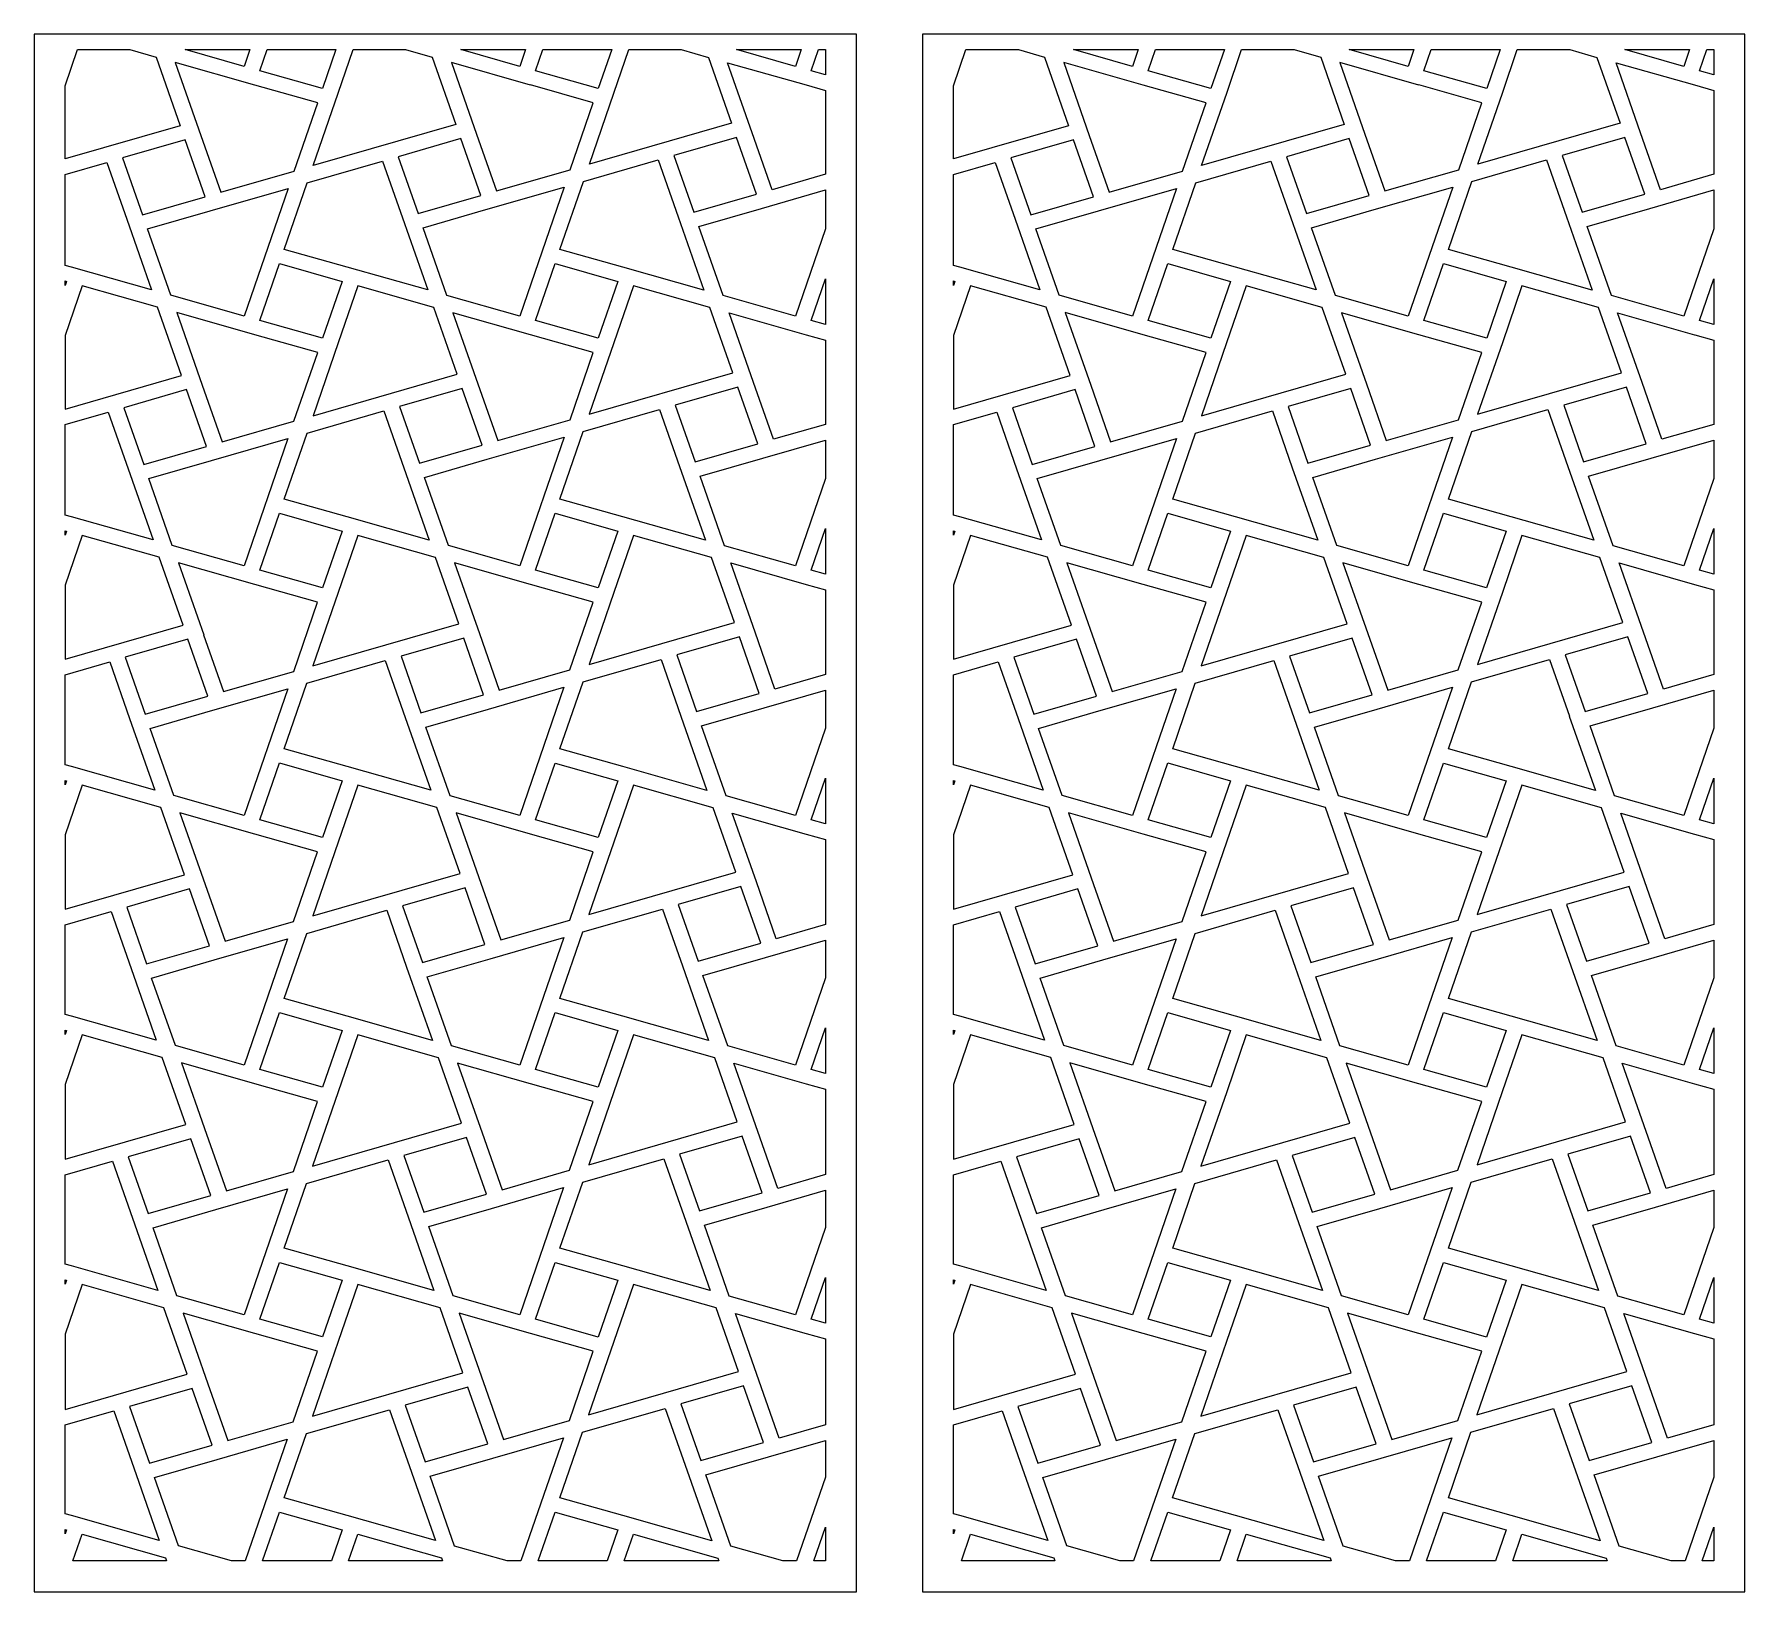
# Model space of a CAD drawing. Header units: centimetres. Extents: x -9.6 to 8.2, y -7.8 to 8.4.
import ezdxf

# ---------------------------------------------------------------- set-up
doc = ezdxf.new("R2010")
doc.units = ezdxf.units.CM
doc.header["$MEASUREMENT"] = 0
doc.layers.add('layer 1', color=7, linetype='Continuous')

msp = doc.modelspace()

# ---------------------------------------------------------------- linework, layer by layer
at = {"layer": 'layer 1', "color": 177, "lineweight": 9}
for points, knots in [([(-9.56022, -7.77576), (-9.56022, -7.77576), (-9.56022, -7.68855), (-9.56022, -7.68855), (-9.56022, -7.68855), (-9.56022, -7.68855), (-9.56022, -7.0444), (-9.56022, -7.0444), (-9.56022, -7.0444), (-9.56022, -7.0444), (-9.56022, -6.87664), (-9.56022, -6.87664), (-9.56022, -6.87664), (-9.56022, -6.87664), (-9.56022, -6.13825), (-9.56022, -6.13825), (-9.56022, -6.13825), (-9.56022, -6.13825), (-9.56022, -5.51373), (-9.56022, -5.51373), (-9.56022, -5.51373), (-9.56022, -5.51373), (-9.56022, -5.25987), (-9.56022, -5.25987), (-9.56022, -5.25987), (-9.56022, -5.25987), (-9.56022, -5.09892), (-9.56022, -5.09892), (-9.56022, -5.09892), (-9.56022, -5.09892), (-9.56022, -4.45518), (-9.56022, -4.45518), (-9.56022, -4.45518), (-9.56022, -4.45518), (-9.56022, -4.2875), (-9.56022, -4.2875), (-9.56022, -4.2875), (-9.56022, -4.2875), (-9.56022, -3.54479), (-9.56022, -3.54479), (-9.56022, -3.54479), (-9.56022, -3.54479), (-9.56022, -2.92362), (-9.56022, -2.92362), (-9.56022, -2.92362), (-9.56022, -2.92362), (-9.56022, -2.67108), (-9.56022, -2.67108), (-9.56022, -2.67108), (-9.56022, -2.67108), (-9.56022, -2.50978), (-9.56022, -2.50978), (-9.56022, -2.50978), (-9.56022, -2.50978), (-9.56022, -1.86594), (-9.56022, -1.86594), (-9.56022, -1.86594), (-9.56022, -1.86594), (-9.56022, -1.69841), (-9.56022, -1.69841), (-9.56022, -1.69841), (-9.56022, -1.69841), (-9.56022, -0.95174), (-9.56022, -0.95174), (-9.56022, -0.95174), (-9.56022, -0.95174), (-9.56022, -0.33422), (-9.56022, -0.33422), (-9.56022, -0.33422), (-9.56022, -0.33422), (-9.56022, -0.08151), (-9.56022, -0.08151), (-9.56022, -0.08151), (-9.56022, -0.08151), (-9.56022, 0.07923), (-9.56022, 0.07923), (-9.56022, 0.07923), (-9.56022, 0.07923), (-9.56022, 0.72329), (-9.56022, 0.72329), (-9.56022, 0.72329), (-9.56022, 0.72329), (-9.56022, 0.89105), (-9.56022, 0.89105), (-9.56022, 0.89105), (-9.56022, 0.89105), (-9.56022, 1.64207), (-9.56022, 1.64207), (-9.56022, 1.64207), (-9.56022, 1.64207), (-9.56022, 2.25491), (-9.56022, 2.25491), (-9.56022, 2.25491), (-9.56022, 2.25491), (-9.56022, 2.50777), (-9.56022, 2.50777), (-9.56022, 2.50777), (-9.56022, 2.50777), (-9.56022, 2.66876), (-9.56022, 2.66876), (-9.56022, 2.66876), (-9.56022, 2.66876), (-9.56022, 3.31237), (-9.56022, 3.31237), (-9.56022, 3.31237), (-9.56022, 3.31237), (-9.56022, 3.4804), (-9.56022, 3.4804), (-9.56022, 3.4804), (-9.56022, 3.4804), (-9.56022, 4.23513), (-9.56022, 4.23513), (-9.56022, 4.23513), (-9.56022, 4.23513), (-9.56022, 4.84318), (-9.56022, 4.84318), (-9.56022, 4.84318), (-9.56022, 4.84318), (-9.56022, 5.09712), (-9.56022, 5.09712), (-9.56022, 5.09712), (-9.56022, 5.09712), (-9.56022, 5.25802), (-9.56022, 5.25802), (-9.56022, 5.25802), (-9.56022, 5.25802), (-9.56022, 5.9018), (-9.56022, 5.9018), (-9.56022, 5.9018), (-9.56022, 5.9018), (-9.56022, 6.06947), (-9.56022, 6.06947), (-9.56022, 6.06947), (-9.56022, 6.06947), (-9.56022, 6.82894), (-9.56022, 6.82894), (-9.56022, 6.82894), (-9.56022, 6.82894), (-9.56022, 7.43231), (-9.56022, 7.43231), (-9.56022, 7.43231), (-9.56022, 7.43231), (-9.56022, 7.68635), (-9.56022, 7.68635), (-9.56022, 7.68635), (-9.56022, 7.68635), (-9.56022, 7.84734), (-9.56022, 7.84734), (-9.56022, 7.84734), (-9.56022, 7.84734), (-9.56022, 8.37591), (-9.56022, 8.37591), (-9.56022, 8.37591), (-9.56022, 8.37591), (-1.03129, 8.37591), (-1.03129, 8.37591), (-1.03129, 8.37591), (-1.03129, 8.37591), (-1.03129, 7.86381), (-1.03129, 7.86381), (-1.03129, 7.86381), (-1.03129, 7.86381), (-1.03129, 7.70201), (-1.03129, 7.70201), (-1.03129, 7.70201), (-1.03129, 7.70201), (-1.03129, 7.28487), (-1.03129, 7.28487), (-1.03129, 7.28487), (-1.03129, 7.28487), (-1.03129, 6.76689), (-1.03129, 6.76689), (-1.03129, 6.76689), (-1.03129, 6.76689), (-1.03129, 6.08838), (-1.03129, 6.08838), (-1.03129, 6.08838), (-1.03129, 6.08838), (-1.03129, 5.92686), (-1.03129, 5.92686), (-1.03129, 5.92686), (-1.03129, 5.92686), (-1.03129, 5.27455), (-1.03129, 5.27455), (-1.03129, 5.27455), (-1.03129, 5.27455), (-1.03129, 5.11304), (-1.03129, 5.11304), (-1.03129, 5.11304), (-1.03129, 5.11304), (-1.03129, 4.69599), (-1.03129, 4.69599), (-1.03129, 4.69599), (-1.03129, 4.69599), (-1.03129, 4.17788), (-1.03129, 4.17788), (-1.03129, 4.17788), (-1.03129, 4.17788), (-1.03129, 3.49891), (-1.03129, 3.49891), (-1.03129, 3.49891), (-1.03129, 3.49891), (-1.03129, 3.33785), (-1.03129, 3.33785), (-1.03129, 3.33785), (-1.03129, 3.33785), (-1.03129, 2.68537), (-1.03129, 2.68537), (-1.03129, 2.68537), (-1.03129, 2.68537), (-1.03129, 2.52348), (-1.03129, 2.52348), (-1.03129, 2.52348), (-1.03129, 2.52348), (-1.03129, 2.10676), (-1.03129, 2.10676), (-1.03129, 2.10676), (-1.03129, 2.10676), (-1.03129, 1.58898), (-1.03129, 1.58898), (-1.03129, 1.58898), (-1.03129, 1.58898), (-1.03129, 0.90977), (-1.03129, 0.90977), (-1.03129, 0.90977), (-1.03129, 0.90977), (-1.03129, 0.74846), (-1.03129, 0.74846), (-1.03129, 0.74846), (-1.03129, 0.74846), (-1.03129, 0.0964), (-1.03129, 0.0964), (-1.03129, 0.0964), (-1.03129, 0.0964), (-1.03129, -0.06567), (-1.03129, -0.06567), (-1.03129, -0.06567), (-1.03129, -0.06567), (-1.03129, -0.48208), (-1.03129, -0.48208), (-1.03129, -0.48208), (-1.03129, -0.48208), (-1.03129, -0.99998), (-1.03129, -0.99998), (-1.03129, -0.99998), (-1.03129, -0.99998), (-1.03129, -1.67946), (-1.03129, -1.67946), (-1.03129, -1.67946), (-1.03129, -1.67946), (-1.03129, -1.84094), (-1.03129, -1.84094), (-1.03129, -1.84094), (-1.03129, -1.84094), (-1.03129, -2.49314), (-1.03129, -2.49314), (-1.03129, -2.49314), (-1.03129, -2.49314), (-1.03129, -2.65467), (-1.03129, -2.65467), (-1.03129, -2.65467), (-1.03129, -2.65467), (-1.03129, -3.07118), (-1.03129, -3.07118), (-1.03129, -3.07118), (-1.03129, -3.07118), (-1.03129, -3.58897), (-1.03129, -3.58897), (-1.03129, -3.58897), (-1.03129, -3.58897), (-1.03129, -4.26893), (-1.03129, -4.26893), (-1.03129, -4.26893), (-1.03129, -4.26893), (-1.03129, -4.42984), (-1.03129, -4.42984), (-1.03129, -4.42984), (-1.03129, -4.42984), (-1.03129, -5.08246), (-1.03129, -5.08246), (-1.03129, -5.08246), (-1.03129, -5.08246), (-1.03129, -5.24421), (-1.03129, -5.24421), (-1.03129, -5.24421), (-1.03129, -5.24421), (-1.03129, -5.66021), (-1.03129, -5.66021), (-1.03129, -5.66021), (-1.03129, -5.66021), (-1.03129, -6.17756), (-1.03129, -6.17756), (-1.03129, -6.17756), (-1.03129, -6.17756), (-1.03129, -6.85816), (-1.03129, -6.85816), (-1.03129, -6.85816), (-1.03129, -6.85816), (-1.03129, -7.01924), (-1.03129, -7.01924), (-1.03129, -7.01924), (-1.03129, -7.01924), (-1.03129, -7.6713), (-1.03129, -7.6713), (-1.03129, -7.6713), (-1.03129, -7.6713), (-1.03129, -7.77576), (-1.03129, -7.77576), (-1.03129, -7.77576), (-1.03129, -7.77576), (-9.56022, -7.77576), (-9.56022, -7.77576)], [0, 0, 0, 0, 0.01265823, 0.01265823, 0.01265823, 0.01265823, 0.02531646, 0.02531646, 0.02531646, 0.02531646, 0.03797468, 0.03797468, 0.03797468, 0.03797468, 0.05063291, 0.05063291, 0.05063291, 0.05063291, 0.06329114, 0.06329114, 0.06329114, 0.06329114, 0.07594937, 0.07594937, 0.07594937, 0.07594937, 0.08860759, 0.08860759, 0.08860759, 0.08860759, 0.10126582, 0.10126582, 0.10126582, 0.10126582, 0.11392405, 0.11392405, 0.11392405, 0.11392405, 0.12658228, 0.12658228, 0.12658228, 0.12658228, 0.13924051, 0.13924051, 0.13924051, 0.13924051, 0.15189873, 0.15189873, 0.15189873, 0.15189873, 0.16455696, 0.16455696, 0.16455696, 0.16455696, 0.17721519, 0.17721519, 0.17721519, 0.17721519, 0.18987342, 0.18987342, 0.18987342, 0.18987342, 0.20253165, 0.20253165, 0.20253165, 0.20253165, 0.21518987, 0.21518987, 0.21518987, 0.21518987, 0.2278481, 0.2278481, 0.2278481, 0.2278481, 0.24050633, 0.24050633, 0.24050633, 0.24050633, 0.25316456, 0.25316456, 0.25316456, 0.25316456, 0.26582278, 0.26582278, 0.26582278, 0.26582278, 0.27848101, 0.27848101, 0.27848101, 0.27848101, 0.29113924, 0.29113924, 0.29113924, 0.29113924, 0.30379747, 0.30379747, 0.30379747, 0.30379747, 0.3164557, 0.3164557, 0.3164557, 0.3164557, 0.32911392, 0.32911392, 0.32911392, 0.32911392, 0.34177215, 0.34177215, 0.34177215, 0.34177215, 0.35443038, 0.35443038, 0.35443038, 0.35443038, 0.36708861, 0.36708861, 0.36708861, 0.36708861, 0.37974684, 0.37974684, 0.37974684, 0.37974684, 0.39240506, 0.39240506, 0.39240506, 0.39240506, 0.40506329, 0.40506329, 0.40506329, 0.40506329, 0.41772152, 0.41772152, 0.41772152, 0.41772152, 0.43037975, 0.43037975, 0.43037975, 0.43037975, 0.44303797, 0.44303797, 0.44303797, 0.44303797, 0.4556962, 0.4556962, 0.4556962, 0.4556962, 0.46835443, 0.46835443, 0.46835443, 0.46835443, 0.48101266, 0.48101266, 0.48101266, 0.48101266, 0.49367089, 0.49367089, 0.49367089, 0.49367089, 0.50632911, 0.50632911, 0.50632911, 0.50632911, 0.51898734, 0.51898734, 0.51898734, 0.51898734, 0.53164557, 0.53164557, 0.53164557, 0.53164557, 0.5443038, 0.5443038, 0.5443038, 0.5443038, 0.55696203, 0.55696203, 0.55696203, 0.55696203, 0.56962025, 0.56962025, 0.56962025, 0.56962025, 0.58227848, 0.58227848, 0.58227848, 0.58227848, 0.59493671, 0.59493671, 0.59493671, 0.59493671, 0.60759494, 0.60759494, 0.60759494, 0.60759494, 0.62025316, 0.62025316, 0.62025316, 0.62025316, 0.63291139, 0.63291139, 0.63291139, 0.63291139, 0.64556962, 0.64556962, 0.64556962, 0.64556962, 0.65822785, 0.65822785, 0.65822785, 0.65822785, 0.67088608, 0.67088608, 0.67088608, 0.67088608, 0.6835443, 0.6835443, 0.6835443, 0.6835443, 0.69620253, 0.69620253, 0.69620253, 0.69620253, 0.70886076, 0.70886076, 0.70886076, 0.70886076, 0.72151899, 0.72151899, 0.72151899, 0.72151899, 0.73417722, 0.73417722, 0.73417722, 0.73417722, 0.74683544, 0.74683544, 0.74683544, 0.74683544, 0.75949367, 0.75949367, 0.75949367, 0.75949367, 0.7721519, 0.7721519, 0.7721519, 0.7721519, 0.78481013, 0.78481013, 0.78481013, 0.78481013, 0.79746835, 0.79746835, 0.79746835, 0.79746835, 0.81012658, 0.81012658, 0.81012658, 0.81012658, 0.82278481, 0.82278481, 0.82278481, 0.82278481, 0.83544304, 0.83544304, 0.83544304, 0.83544304, 0.84810127, 0.84810127, 0.84810127, 0.84810127, 0.86075949, 0.86075949, 0.86075949, 0.86075949, 0.87341772, 0.87341772, 0.87341772, 0.87341772, 0.88607595, 0.88607595, 0.88607595, 0.88607595, 0.89873418, 0.89873418, 0.89873418, 0.89873418, 0.91139241, 0.91139241, 0.91139241, 0.91139241, 0.92405063, 0.92405063, 0.92405063, 0.92405063, 0.93670886, 0.93670886, 0.93670886, 0.93670886, 0.94936709, 0.94936709, 0.94936709, 0.94936709, 0.96202532, 0.96202532, 0.96202532, 0.96202532, 0.97468354, 0.97468354, 0.97468354, 0.97468354, 1, 1, 1, 1]), ([(-8.56719, 8.21599), (-8.56719, 8.21599), (-9.11075, 8.21599), (-9.11075, 8.21599), (-9.11075, 8.21599), (-9.11075, 8.21599), (-9.24039, 7.84039), (-9.24039, 7.84039), (-9.24039, 7.84039), (-9.24039, 7.84039), (-9.24039, 7.08318), (-9.24039, 7.08318), (-9.24039, 7.08318), (-9.24039, 7.08318), (-8.04558, 7.42725), (-8.04558, 7.42725), (-8.04558, 7.42725), (-8.04558, 7.42725), (-8.29589, 8.13925), (-8.29589, 8.13925), (-8.29589, 8.13925), (-8.29589, 8.13925), (-8.56719, 8.21599), (-8.56719, 8.21599)], [0, 0, 0, 0, 0.14285714, 0.14285714, 0.14285714, 0.14285714, 0.28571429, 0.28571429, 0.28571429, 0.28571429, 0.42857143, 0.42857143, 0.42857143, 0.42857143, 0.57142857, 0.57142857, 0.57142857, 0.57142857, 0.71428571, 0.71428571, 0.71428571, 0.71428571, 1, 1, 1, 1]), ([(-7.32324, 8.21599), (-7.32324, 8.21599), (-7.99474, 8.21599), (-7.99474, 8.21599), (-7.99474, 8.21599), (-7.99474, 8.21599), (-7.38301, 8.0428), (-7.38301, 8.0428), (-7.38301, 8.0428), (-7.38301, 8.0428), (-7.32324, 8.21599), (-7.32324, 8.21599)], [0, 0, 0, 0, 0.25, 0.25, 0.25, 0.25, 0.5, 0.5, 0.5, 0.5, 1, 1, 1, 1]), ([(-6.42975, 8.21599), (-6.42975, 8.21599), (-7.14473, 8.21599), (-7.14473, 8.21599), (-7.14473, 8.21599), (-7.14473, 8.21599), (-7.22018, 7.99693), (-7.22018, 7.99693), (-7.22018, 7.99693), (-7.22018, 7.99693), (-6.5693, 7.81226), (-6.5693, 7.81226), (-6.5693, 7.81226), (-6.5693, 7.81226), (-6.42975, 8.21599), (-6.42975, 8.21599)], [0, 0, 0, 0, 0.2, 0.2, 0.2, 0.2, 0.4, 0.4, 0.4, 0.4, 0.6, 0.6, 0.6, 0.6, 1, 1, 1, 1]), ([(-5.70725, 8.21599), (-5.70725, 8.21599), (-6.25086, 8.21599), (-6.25086, 8.21599), (-6.25086, 8.21599), (-6.25086, 8.21599), (-6.40604, 7.76639), (-6.40604, 7.76639), (-6.40604, 7.76639), (-6.40604, 7.76639), (-6.66587, 7.01401), (-6.66587, 7.01401), (-6.66587, 7.01401), (-6.66587, 7.01401), (-5.18569, 7.44019), (-5.18569, 7.44019), (-5.18569, 7.44019), (-5.18569, 7.44019), (-5.43037, 8.13768), (-5.43037, 8.13768), (-5.43037, 8.13768), (-5.43037, 8.13768), (-5.70725, 8.21599), (-5.70725, 8.21599)], [0, 0, 0, 0, 0.14285714, 0.14285714, 0.14285714, 0.14285714, 0.28571429, 0.28571429, 0.28571429, 0.28571429, 0.42857143, 0.42857143, 0.42857143, 0.42857143, 0.57142857, 0.57142857, 0.57142857, 0.57142857, 0.71428571, 0.71428571, 0.71428571, 0.71428571, 1, 1, 1, 1]), ([(-4.46334, 8.21599), (-4.46334, 8.21599), (-5.13512, 8.21599), (-5.13512, 8.21599), (-5.13512, 8.21599), (-5.13512, 8.21599), (-4.52312, 8.0428), (-4.52312, 8.0428), (-4.52312, 8.0428), (-4.52312, 8.0428), (-4.46334, 8.21599), (-4.46334, 8.21599)], [0, 0, 0, 0, 0.25, 0.25, 0.25, 0.25, 0.5, 0.5, 0.5, 0.5, 1, 1, 1, 1]), ([(-3.56963, 8.21599), (-3.56963, 8.21599), (-4.2846, 8.21599), (-4.2846, 8.21599), (-4.2846, 8.21599), (-4.2846, 8.21599), (-4.3603, 7.99654), (-4.3603, 7.99654), (-4.3603, 7.99654), (-4.3603, 7.99654), (-3.70898, 7.81226), (-3.70898, 7.81226), (-3.70898, 7.81226), (-3.70898, 7.81226), (-3.56963, 8.21599), (-3.56963, 8.21599)], [0, 0, 0, 0, 0.2, 0.2, 0.2, 0.2, 0.4, 0.4, 0.4, 0.4, 0.6, 0.6, 0.6, 0.6, 1, 1, 1, 1]), ([(-2.84785, 8.21599), (-2.84785, 8.21599), (-3.39097, 8.21599), (-3.39097, 8.21599), (-3.39097, 8.21599), (-3.39097, 8.21599), (-3.54615, 7.76639), (-3.54615, 7.76639), (-3.54615, 7.76639), (-3.54615, 7.76639), (-3.80122, 7.02852), (-3.80122, 7.02852), (-3.80122, 7.02852), (-3.80122, 7.02852), (-2.32581, 7.45313), (-2.32581, 7.45313), (-2.32581, 7.45313), (-2.32581, 7.45313), (-2.56572, 8.13611), (-2.56572, 8.13611), (-2.56572, 8.13611), (-2.56572, 8.13611), (-2.84785, 8.21599), (-2.84785, 8.21599)], [0, 0, 0, 0, 0.14285714, 0.14285714, 0.14285714, 0.14285714, 0.28571429, 0.28571429, 0.28571429, 0.28571429, 0.42857143, 0.42857143, 0.42857143, 0.42857143, 0.57142857, 0.57142857, 0.57142857, 0.57142857, 0.71428571, 0.71428571, 0.71428571, 0.71428571, 1, 1, 1, 1]), ([(-1.60343, 8.21599), (-1.60343, 8.21599), (-2.27586, 8.21599), (-2.27586, 8.21599), (-2.27586, 8.21599), (-2.27586, 8.21599), (-1.66323, 8.0428), (-1.66323, 8.0428), (-1.66323, 8.0428), (-1.66323, 8.0428), (-1.60343, 8.21599), (-1.60343, 8.21599)], [0, 0, 0, 0, 0.25, 0.25, 0.25, 0.25, 0.5, 0.5, 0.5, 0.5, 1, 1, 1, 1]), ([(-1.35112, 8.21599), (-1.35112, 8.21599), (-1.42466, 8.21599), (-1.42466, 8.21599), (-1.42466, 8.21599), (-1.42466, 8.21599), (-1.50041, 7.99654), (-1.50041, 7.99654), (-1.50041, 7.99654), (-1.50041, 7.99654), (-1.35112, 7.9543), (-1.35112, 7.9543), (-1.35112, 7.9543), (-1.35112, 7.9543), (-1.35112, 8.21599), (-1.35112, 8.21599)], [0, 0, 0, 0, 0.2, 0.2, 0.2, 0.2, 0.4, 0.4, 0.4, 0.4, 0.6, 0.6, 0.6, 0.6, 1, 1, 1, 1]), ([(-7.27085, 7.84912), (-7.27085, 7.84912), (-6.61954, 7.66524), (-6.61954, 7.66524), (-6.61954, 7.66524), (-6.61954, 7.66524), (-6.86421, 6.95677), (-6.86421, 6.95677), (-6.86421, 6.95677), (-6.86421, 6.95677), (-7.62465, 6.73799), (-7.62465, 6.73799), (-7.62465, 6.73799), (-7.62465, 6.73799), (-7.83122, 7.32688), (-7.83122, 7.32688), (-7.83122, 7.32688), (-7.83122, 7.32688), (-8.09712, 8.08279), (-8.09712, 8.08279), (-8.09712, 8.08279), (-8.09712, 8.08279), (-7.27085, 7.84912), (-7.27085, 7.84912)], [0, 0, 0, 0, 0.14285714, 0.14285714, 0.14285714, 0.14285714, 0.28571429, 0.28571429, 0.28571429, 0.28571429, 0.42857143, 0.42857143, 0.42857143, 0.42857143, 0.57142857, 0.57142857, 0.57142857, 0.57142857, 0.71428571, 0.71428571, 0.71428571, 0.71428571, 1, 1, 1, 1]), ([(-4.41139, 7.84951), (-4.41139, 7.84951), (-3.76008, 7.66524), (-3.76008, 7.66524), (-3.76008, 7.66524), (-3.76008, 7.66524), (-3.99913, 6.97127), (-3.99913, 6.97127), (-3.99913, 6.97127), (-3.99913, 6.97127), (-4.76433, 6.75093), (-4.76433, 6.75093), (-4.76433, 6.75093), (-4.76433, 6.75093), (-4.97133, 7.33982), (-4.97133, 7.33982), (-4.97133, 7.33982), (-4.97133, 7.33982), (-5.2316, 8.08162), (-5.2316, 8.08162), (-5.2316, 8.08162), (-5.2316, 8.08162), (-4.41139, 7.84912), (-4.41139, 7.84912), (-4.41139, 7.84912), (-4.41139, 7.84912), (-4.41139, 7.84951), (-4.41139, 7.84951)], [0, 0, 0, 0, 0.125, 0.125, 0.125, 0.125, 0.25, 0.25, 0.25, 0.25, 0.375, 0.375, 0.375, 0.375, 0.5, 0.5, 0.5, 0.5, 0.625, 0.625, 0.625, 0.625, 0.75, 0.75, 0.75, 0.75, 1, 1, 1, 1]), ([(-1.35112, 7.7927), (-1.35112, 7.7927), (-1.55151, 7.84951), (-1.55151, 7.84951), (-1.55151, 7.84951), (-1.55151, 7.84951), (-2.36695, 8.08005), (-2.36695, 8.08005), (-2.36695, 8.08005), (-2.36695, 8.08005), (-2.11145, 7.35276), (-2.11145, 7.35276), (-2.11145, 7.35276), (-2.11145, 7.35276), (-1.90445, 6.76387), (-1.90445, 6.76387), (-1.90445, 6.76387), (-1.90445, 6.76387), (-1.35112, 6.92334), (-1.35112, 6.92334), (-1.35112, 6.92334), (-1.35112, 6.92334), (-1.35112, 7.7927), (-1.35112, 7.7927)], [0, 0, 0, 0, 0.14285714, 0.14285714, 0.14285714, 0.14285714, 0.28571429, 0.28571429, 0.28571429, 0.28571429, 0.42857143, 0.42857143, 0.42857143, 0.42857143, 0.57142857, 0.57142857, 0.57142857, 0.57142857, 0.71428571, 0.71428571, 0.71428571, 0.71428571, 1, 1, 1, 1]), ([(-7.99405, 7.27983), (-7.99405, 7.27983), (-7.78705, 6.69094), (-7.78705, 6.69094), (-7.78705, 6.69094), (-7.78705, 6.69094), (-8.4375, 6.50393), (-8.4375, 6.50393), (-8.4375, 6.50393), (-8.4375, 6.50393), (-8.6445, 7.09242), (-8.6445, 7.09242), (-8.6445, 7.09242), (-8.6445, 7.09242), (-7.99405, 7.27983), (-7.99405, 7.27983)], [0, 0, 0, 0, 0.2, 0.2, 0.2, 0.2, 0.4, 0.4, 0.4, 0.4, 0.6, 0.6, 0.6, 0.6, 1, 1, 1, 1]), ([(-5.13373, 7.29316), (-5.13373, 7.29316), (-4.92673, 6.70427), (-4.92673, 6.70427), (-4.92673, 6.70427), (-4.92673, 6.70427), (-5.57718, 6.51687), (-5.57718, 6.51687), (-5.57718, 6.51687), (-5.57718, 6.51687), (-5.78418, 7.10575), (-5.78418, 7.10575), (-5.78418, 7.10575), (-5.78418, 7.10575), (-5.13373, 7.29316), (-5.13373, 7.29316)], [0, 0, 0, 0, 0.2, 0.2, 0.2, 0.2, 0.4, 0.4, 0.4, 0.4, 0.6, 0.6, 0.6, 0.6, 1, 1, 1, 1]), ([(-2.27427, 7.3061), (-2.27427, 7.3061), (-2.06727, 6.71721), (-2.06727, 6.71721), (-2.06727, 6.71721), (-2.06727, 6.71721), (-2.71772, 6.5298), (-2.71772, 6.5298), (-2.71772, 6.5298), (-2.71772, 6.5298), (-2.92429, 7.11869), (-2.92429, 7.11869), (-2.92429, 7.11869), (-2.92429, 7.11869), (-2.27427, 7.3061), (-2.27427, 7.3061)], [0, 0, 0, 0, 0.2, 0.2, 0.2, 0.2, 0.4, 0.4, 0.4, 0.4, 0.6, 0.6, 0.6, 0.6, 1, 1, 1, 1]), ([(-9.24039, 5.97879), (-9.24039, 5.97879), (-9.17456, 5.96012), (-9.17456, 5.96012), (-9.17456, 5.96012), (-9.17456, 5.96012), (-9.17456, 5.96052), (-9.17456, 5.96052), (-9.17456, 5.96052), (-9.17456, 5.96052), (-8.34309, 5.72488), (-8.34309, 5.72488), (-8.34309, 5.72488), (-8.34309, 5.72488), (-8.59989, 6.45688), (-8.59989, 6.45688), (-8.59989, 6.45688), (-8.59989, 6.45688), (-8.80689, 7.04577), (-8.80689, 7.04577), (-8.80689, 7.04577), (-8.80689, 7.04577), (-9.24039, 6.921), (-9.24039, 6.921), (-9.24039, 6.921), (-9.24039, 6.921), (-9.24039, 5.97879), (-9.24039, 5.97879)], [0, 0, 0, 0, 0.125, 0.125, 0.125, 0.125, 0.25, 0.25, 0.25, 0.25, 0.375, 0.375, 0.375, 0.375, 0.5, 0.5, 0.5, 0.5, 0.625, 0.625, 0.625, 0.625, 0.75, 0.75, 0.75, 0.75, 1, 1, 1, 1]), ([(-6.31467, 5.96052), (-6.31467, 5.96052), (-5.47757, 5.72371), (-5.47757, 5.72371), (-5.47757, 5.72371), (-5.47757, 5.72371), (-5.74001, 6.47021), (-5.74001, 6.47021), (-5.74001, 6.47021), (-5.74001, 6.47021), (-5.94657, 7.05871), (-5.94657, 7.05871), (-5.94657, 7.05871), (-5.94657, 7.05871), (-6.7278, 6.83405), (-6.7278, 6.83405), (-6.7278, 6.83405), (-6.7278, 6.83405), (-6.96555, 6.14479), (-6.96555, 6.14479), (-6.96555, 6.14479), (-6.96555, 6.14479), (-6.31467, 5.96052), (-6.31467, 5.96052)], [0, 0, 0, 0, 0.14285714, 0.14285714, 0.14285714, 0.14285714, 0.28571429, 0.28571429, 0.28571429, 0.28571429, 0.42857143, 0.42857143, 0.42857143, 0.42857143, 0.57142857, 0.57142857, 0.57142857, 0.57142857, 0.71428571, 0.71428571, 0.71428571, 0.71428571, 1, 1, 1, 1]), ([(-3.45478, 5.96052), (-3.45478, 5.96052), (-2.61292, 5.72253), (-2.61292, 5.72253), (-2.61292, 5.72253), (-2.61292, 5.72253), (-2.88012, 6.48315), (-2.88012, 6.48315), (-2.88012, 6.48315), (-2.88012, 6.48315), (-3.08712, 7.07204), (-3.08712, 7.07204), (-3.08712, 7.07204), (-3.08712, 7.07204), (-3.86272, 6.84856), (-3.86272, 6.84856), (-3.86272, 6.84856), (-3.86272, 6.84856), (-4.10609, 6.14479), (-4.10609, 6.14479), (-4.10609, 6.14479), (-4.10609, 6.14479), (-3.45478, 5.96052), (-3.45478, 5.96052)], [0, 0, 0, 0, 0.14285714, 0.14285714, 0.14285714, 0.14285714, 0.28571429, 0.28571429, 0.28571429, 0.28571429, 0.42857143, 0.42857143, 0.42857143, 0.42857143, 0.57142857, 0.57142857, 0.57142857, 0.57142857, 0.71428571, 0.71428571, 0.71428571, 0.71428571, 1, 1, 1, 1]), ([(-8.14389, 5.66882), (-8.14389, 5.66882), (-7.38344, 5.45357), (-7.38344, 5.45357), (-7.38344, 5.45357), (-7.38344, 5.45357), (-6.92657, 6.77681), (-6.92657, 6.77681), (-6.92657, 6.77681), (-6.92657, 6.77681), (-7.73552, 6.54392), (-7.73552, 6.54392), (-7.73552, 6.54392), (-7.73552, 6.54392), (-8.38553, 6.35651), (-8.38553, 6.35651), (-8.38553, 6.35651), (-8.38553, 6.35651), (-8.14389, 5.66882), (-8.14389, 5.66882)], [0, 0, 0, 0, 0.16666667, 0.16666667, 0.16666667, 0.16666667, 0.33333333, 0.33333333, 0.33333333, 0.33333333, 0.5, 0.5, 0.5, 0.5, 0.66666667, 0.66666667, 0.66666667, 0.66666667, 1, 1, 1, 1]), ([(-5.2788, 5.66764), (-5.2788, 5.66764), (-4.52356, 5.45357), (-4.52356, 5.45357), (-4.52356, 5.45357), (-4.52356, 5.45357), (-4.06149, 6.79131), (-4.06149, 6.79131), (-4.06149, 6.79131), (-4.06149, 6.79131), (-4.8752, 6.55686), (-4.8752, 6.55686), (-4.8752, 6.55686), (-4.8752, 6.55686), (-5.52564, 6.36984), (-5.52564, 6.36984), (-5.52564, 6.36984), (-5.52564, 6.36984), (-5.2788, 5.66764), (-5.2788, 5.66764)], [0, 0, 0, 0, 0.16666667, 0.16666667, 0.16666667, 0.16666667, 0.33333333, 0.33333333, 0.33333333, 0.33333333, 0.5, 0.5, 0.5, 0.5, 0.66666667, 0.66666667, 0.66666667, 0.66666667, 1, 1, 1, 1]), ([(-2.41415, 5.66607), (-2.41415, 5.66607), (-1.66323, 5.45357), (-1.66323, 5.45357), (-1.66323, 5.45357), (-1.66323, 5.45357), (-1.35112, 6.35765), (-1.35112, 6.35765), (-1.35112, 6.35765), (-1.35112, 6.35765), (-1.35112, 6.76123), (-1.35112, 6.76123), (-1.35112, 6.76123), (-1.35112, 6.76123), (-2.01531, 6.56979), (-2.01531, 6.56979), (-2.01531, 6.56979), (-2.01531, 6.56979), (-2.66575, 6.38278), (-2.66575, 6.38278), (-2.66575, 6.38278), (-2.66575, 6.38278), (-2.41415, 5.66607), (-2.41415, 5.66607)], [0, 0, 0, 0, 0.14285714, 0.14285714, 0.14285714, 0.14285714, 0.28571429, 0.28571429, 0.28571429, 0.28571429, 0.42857143, 0.42857143, 0.42857143, 0.42857143, 0.57142857, 0.57142857, 0.57142857, 0.57142857, 0.71428571, 0.71428571, 0.71428571, 0.71428571, 1, 1, 1, 1]), ([(-6.56887, 5.22343), (-6.56887, 5.22343), (-6.36577, 5.8131), (-6.36577, 5.8131), (-6.36577, 5.8131), (-6.36577, 5.8131), (-7.01665, 5.99737), (-7.01665, 5.99737), (-7.01665, 5.99737), (-7.01665, 5.99737), (-7.22018, 5.4077), (-7.22018, 5.4077), (-7.22018, 5.4077), (-7.22018, 5.4077), (-6.56887, 5.22343), (-6.56887, 5.22343)], [0, 0, 0, 0, 0.2, 0.2, 0.2, 0.2, 0.4, 0.4, 0.4, 0.4, 0.6, 0.6, 0.6, 0.6, 1, 1, 1, 1]), ([(-3.70898, 5.22303), (-3.70898, 5.22303), (-3.50545, 5.8131), (-3.50545, 5.8131), (-3.50545, 5.8131), (-3.50545, 5.8131), (-4.15676, 5.99737), (-4.15676, 5.99737), (-4.15676, 5.99737), (-4.15676, 5.99737), (-4.3603, 5.4077), (-4.3603, 5.4077), (-4.3603, 5.4077), (-4.3603, 5.4077), (-3.70898, 5.22303), (-3.70898, 5.22303)], [0, 0, 0, 0, 0.2, 0.2, 0.2, 0.2, 0.4, 0.4, 0.4, 0.4, 0.6, 0.6, 0.6, 0.6, 1, 1, 1, 1]), ([(-9.24039, 5.77042), (-9.24039, 5.77042), (-9.22566, 5.8131), (-9.22566, 5.8131), (-9.22566, 5.8131), (-9.22566, 5.8131), (-9.24039, 5.817), (-9.24039, 5.817), (-9.24039, 5.817), (-9.24039, 5.817), (-9.24039, 5.77042), (-9.24039, 5.77042)], [0, 0, 0, 0, 0.25, 0.25, 0.25, 0.25, 0.5, 0.5, 0.5, 0.5, 1, 1, 1, 1]), ([(-9.24039, 5.25121), (-9.24039, 5.25121), (-9.0624, 5.76723), (-9.0624, 5.76723), (-9.0624, 5.76723), (-9.0624, 5.76723), (-8.27987, 5.54532), (-8.27987, 5.54532), (-8.27987, 5.54532), (-8.27987, 5.54532), (-8.03129, 4.83763), (-8.03129, 4.83763), (-8.03129, 4.83763), (-8.03129, 4.83763), (-9.24039, 4.48927), (-9.24039, 4.48927), (-9.24039, 4.48927), (-9.24039, 4.48927), (-9.24039, 5.25121), (-9.24039, 5.25121)], [0, 0, 0, 0, 0.16666667, 0.16666667, 0.16666667, 0.16666667, 0.33333333, 0.33333333, 0.33333333, 0.33333333, 0.5, 0.5, 0.5, 0.5, 0.66666667, 0.66666667, 0.66666667, 0.66666667, 1, 1, 1, 1]), ([(-6.40647, 5.17716), (-6.40647, 5.17716), (-6.20251, 5.76684), (-6.20251, 5.76684), (-6.20251, 5.76684), (-6.20251, 5.76684), (-5.41435, 5.54375), (-5.41435, 5.54375), (-5.41435, 5.54375), (-5.41435, 5.54375), (-5.17097, 4.85057), (-5.17097, 4.85057), (-5.17097, 4.85057), (-5.17097, 4.85057), (-6.66717, 4.41968), (-6.66717, 4.41968), (-6.66717, 4.41968), (-6.66717, 4.41968), (-6.40647, 5.17716), (-6.40647, 5.17716)], [0, 0, 0, 0, 0.16666667, 0.16666667, 0.16666667, 0.16666667, 0.33333333, 0.33333333, 0.33333333, 0.33333333, 0.5, 0.5, 0.5, 0.5, 0.66666667, 0.66666667, 0.66666667, 0.66666667, 1, 1, 1, 1]), ([(-3.54615, 5.17716), (-3.54615, 5.17716), (-3.34262, 5.76684), (-3.34262, 5.76684), (-3.34262, 5.76684), (-3.34262, 5.76684), (-2.5497, 5.54218), (-2.5497, 5.54218), (-2.5497, 5.54218), (-2.5497, 5.54218), (-2.31152, 4.86429), (-2.31152, 4.86429), (-2.31152, 4.86429), (-2.31152, 4.86429), (-3.80295, 4.43458), (-3.80295, 4.43458), (-3.80295, 4.43458), (-3.80295, 4.43458), (-3.54615, 5.17716), (-3.54615, 5.17716)], [0, 0, 0, 0, 0.16666667, 0.16666667, 0.16666667, 0.16666667, 0.33333333, 0.33333333, 0.33333333, 0.33333333, 0.5, 0.5, 0.5, 0.5, 0.66666667, 0.66666667, 0.66666667, 0.66666667, 1, 1, 1, 1]), ([(-1.35112, 5.84106), (-1.35112, 5.84106), (-1.50084, 5.40731), (-1.50084, 5.40731), (-1.50084, 5.40731), (-1.50084, 5.40731), (-1.35112, 5.36498), (-1.35112, 5.36498), (-1.35112, 5.36498), (-1.35112, 5.36498), (-1.35112, 5.84106), (-1.35112, 5.84106)], [0, 0, 0, 0, 0.25, 0.25, 0.25, 0.25, 0.5, 0.5, 0.5, 0.5, 1, 1, 1, 1]), ([(-7.27128, 5.26028), (-7.27128, 5.26028), (-6.61954, 5.07562), (-6.61954, 5.07562), (-6.61954, 5.07562), (-6.61954, 5.07562), (-6.86594, 4.36283), (-6.86594, 4.36283), (-6.86594, 4.36283), (-6.86594, 4.36283), (-7.60993, 4.14837), (-7.60993, 4.14837), (-7.60993, 4.14837), (-7.60993, 4.14837), (-7.81693, 4.73726), (-7.81693, 4.73726), (-7.81693, 4.73726), (-7.81693, 4.73726), (-8.08109, 5.48886), (-8.08109, 5.48886), (-8.08109, 5.48886), (-8.08109, 5.48886), (-7.27128, 5.26028), (-7.27128, 5.26028)], [0, 0, 0, 0, 0.14285714, 0.14285714, 0.14285714, 0.14285714, 0.28571429, 0.28571429, 0.28571429, 0.28571429, 0.42857143, 0.42857143, 0.42857143, 0.42857143, 0.57142857, 0.57142857, 0.57142857, 0.57142857, 0.71428571, 0.71428571, 0.71428571, 0.71428571, 1, 1, 1, 1]), ([(-4.41139, 5.25989), (-4.41139, 5.25989), (-3.76008, 5.07562), (-3.76008, 5.07562), (-3.76008, 5.07562), (-3.76008, 5.07562), (-4.00129, 4.37734), (-4.00129, 4.37734), (-4.00129, 4.37734), (-4.00129, 4.37734), (-4.75004, 4.16209), (-4.75004, 4.16209), (-4.75004, 4.16209), (-4.75004, 4.16209), (-4.95661, 4.7502), (-4.95661, 4.7502), (-4.95661, 4.7502), (-4.95661, 4.7502), (-5.21601, 5.48807), (-5.21601, 5.48807), (-5.21601, 5.48807), (-5.21601, 5.48807), (-4.41139, 5.25989), (-4.41139, 5.25989)], [0, 0, 0, 0, 0.14285714, 0.14285714, 0.14285714, 0.14285714, 0.28571429, 0.28571429, 0.28571429, 0.28571429, 0.42857143, 0.42857143, 0.42857143, 0.42857143, 0.57142857, 0.57142857, 0.57142857, 0.57142857, 0.71428571, 0.71428571, 0.71428571, 0.71428571, 1, 1, 1, 1]), ([(-1.35112, 5.2034), (-1.35112, 5.2034), (-1.55107, 5.25989), (-1.55107, 5.25989), (-1.55107, 5.25989), (-1.55107, 5.25989), (-1.55151, 5.25989), (-1.55151, 5.25989), (-1.55151, 5.25989), (-1.55151, 5.25989), (-2.35092, 5.4865), (-2.35092, 5.4865), (-2.35092, 5.4865), (-2.35092, 5.4865), (-2.09715, 4.76392), (-2.09715, 4.76392), (-2.09715, 4.76392), (-2.09715, 4.76392), (-1.89015, 4.17503), (-1.89015, 4.17503), (-1.89015, 4.17503), (-1.89015, 4.17503), (-1.35112, 4.33004), (-1.35112, 4.33004), (-1.35112, 4.33004), (-1.35112, 4.33004), (-1.35112, 5.2034), (-1.35112, 5.2034)], [0, 0, 0, 0, 0.125, 0.125, 0.125, 0.125, 0.25, 0.25, 0.25, 0.25, 0.375, 0.375, 0.375, 0.375, 0.5, 0.5, 0.5, 0.5, 0.625, 0.625, 0.625, 0.625, 0.75, 0.75, 0.75, 0.75, 1, 1, 1, 1]), ([(-7.97933, 4.6906), (-7.97933, 4.6906), (-7.77276, 4.10171), (-7.77276, 4.10171), (-7.77276, 4.10171), (-7.77276, 4.10171), (-8.42234, 3.91431), (-8.42234, 3.91431), (-8.42234, 3.91431), (-8.42234, 3.91431), (-8.62934, 4.50319), (-8.62934, 4.50319), (-8.62934, 4.50319), (-8.62934, 4.50319), (-7.97933, 4.6906), (-7.97933, 4.6906)], [0, 0, 0, 0, 0.2, 0.2, 0.2, 0.2, 0.4, 0.4, 0.4, 0.4, 0.6, 0.6, 0.6, 0.6, 1, 1, 1, 1]), ([(-5.11944, 4.70354), (-5.11944, 4.70354), (-4.91244, 4.11504), (-4.91244, 4.11504), (-4.91244, 4.11504), (-4.91244, 4.11504), (-5.56288, 3.92763), (-5.56288, 3.92763), (-5.56288, 3.92763), (-5.56288, 3.92763), (-5.76989, 4.51613), (-5.76989, 4.51613), (-5.76989, 4.51613), (-5.76989, 4.51613), (-5.11944, 4.70354), (-5.11944, 4.70354)], [0, 0, 0, 0, 0.2, 0.2, 0.2, 0.2, 0.4, 0.4, 0.4, 0.4, 0.6, 0.6, 0.6, 0.6, 1, 1, 1, 1]), ([(-2.25955, 4.71687), (-2.25955, 4.71687), (-2.05298, 4.12798), (-2.05298, 4.12798), (-2.05298, 4.12798), (-2.05298, 4.12798), (-2.70343, 3.94097), (-2.70343, 3.94097), (-2.70343, 3.94097), (-2.70343, 3.94097), (-2.91, 4.52946), (-2.91, 4.52946), (-2.91, 4.52946), (-2.91, 4.52946), (-2.25955, 4.71687), (-2.25955, 4.71687)], [0, 0, 0, 0, 0.2, 0.2, 0.2, 0.2, 0.4, 0.4, 0.4, 0.4, 0.6, 0.6, 0.6, 0.6, 1, 1, 1, 1]), ([(-9.24039, 3.38991), (-9.24039, 3.38991), (-9.17456, 3.37129), (-9.17456, 3.37129), (-9.17456, 3.37129), (-9.17456, 3.37129), (-8.32707, 3.13134), (-8.32707, 3.13134), (-8.32707, 3.13134), (-8.32707, 3.13134), (-8.5856, 3.86765), (-8.5856, 3.86765), (-8.5856, 3.86765), (-8.5856, 3.86765), (-8.58517, 3.86765), (-8.58517, 3.86765), (-8.58517, 3.86765), (-8.58517, 3.86765), (-8.79217, 4.45654), (-8.79217, 4.45654), (-8.79217, 4.45654), (-8.79217, 4.45654), (-9.24039, 4.32733), (-9.24039, 4.32733), (-9.24039, 4.32733), (-9.24039, 4.32733), (-9.24039, 3.38991), (-9.24039, 3.38991)], [0, 0, 0, 0, 0.125, 0.125, 0.125, 0.125, 0.25, 0.25, 0.25, 0.25, 0.375, 0.375, 0.375, 0.375, 0.5, 0.5, 0.5, 0.5, 0.625, 0.625, 0.625, 0.625, 0.75, 0.75, 0.75, 0.75, 1, 1, 1, 1]), ([(-6.31423, 3.37129), (-6.31423, 3.37129), (-5.46155, 3.13017), (-5.46155, 3.13017), (-5.46155, 3.13017), (-5.46155, 3.13017), (-5.72571, 3.88098), (-5.72571, 3.88098), (-5.72571, 3.88098), (-5.72571, 3.88098), (-5.93228, 4.46948), (-5.93228, 4.46948), (-5.93228, 4.46948), (-5.93228, 4.46948), (-6.72953, 4.23972), (-6.72953, 4.23972), (-6.72953, 4.23972), (-6.72953, 4.23972), (-6.96598, 3.55556), (-6.96598, 3.55556), (-6.96598, 3.55556), (-6.96598, 3.55556), (-6.31423, 3.37129), (-6.31423, 3.37129)], [0, 0, 0, 0, 0.14285714, 0.14285714, 0.14285714, 0.14285714, 0.28571429, 0.28571429, 0.28571429, 0.28571429, 0.42857143, 0.42857143, 0.42857143, 0.42857143, 0.57142857, 0.57142857, 0.57142857, 0.57142857, 0.71428571, 0.71428571, 0.71428571, 0.71428571, 1, 1, 1, 1]), ([(-3.45478, 3.3709), (-3.45478, 3.3709), (-2.5969, 3.1286), (-2.5969, 3.1286), (-2.5969, 3.1286), (-2.5969, 3.1286), (-2.86583, 3.89392), (-2.86583, 3.89392), (-2.86583, 3.89392), (-2.86583, 3.89392), (-3.07282, 4.48281), (-3.07282, 4.48281), (-3.07282, 4.48281), (-3.07282, 4.48281), (-3.86445, 4.25462), (-3.86445, 4.25462), (-3.86445, 4.25462), (-3.86445, 4.25462), (-4.10609, 3.55517), (-4.10609, 3.55517), (-4.10609, 3.55517), (-4.10609, 3.55517), (-3.45478, 3.3709), (-3.45478, 3.3709)], [0, 0, 0, 0, 0.14285714, 0.14285714, 0.14285714, 0.14285714, 0.28571429, 0.28571429, 0.28571429, 0.28571429, 0.42857143, 0.42857143, 0.42857143, 0.42857143, 0.57142857, 0.57142857, 0.57142857, 0.57142857, 0.71428571, 0.71428571, 0.71428571, 0.71428571, 1, 1, 1, 1]), ([(-8.12787, 3.07527), (-8.12787, 3.07527), (-7.38344, 2.86473), (-7.38344, 2.86473), (-7.38344, 2.86473), (-7.38344, 2.86473), (-6.92787, 4.18248), (-6.92787, 4.18248), (-6.92787, 4.18248), (-6.92787, 4.18248), (-7.72079, 3.9543), (-7.72079, 3.9543), (-7.72079, 3.9543), (-7.72079, 3.9543), (-8.37081, 3.76728), (-8.37081, 3.76728), (-8.37081, 3.76728), (-8.37081, 3.76728), (-8.12787, 3.07527), (-8.12787, 3.07527)], [0, 0, 0, 0, 0.16666667, 0.16666667, 0.16666667, 0.16666667, 0.33333333, 0.33333333, 0.33333333, 0.33333333, 0.5, 0.5, 0.5, 0.5, 0.66666667, 0.66666667, 0.66666667, 0.66666667, 1, 1, 1, 1]), ([(-5.26278, 3.07371), (-5.26278, 3.07371), (-4.52356, 2.86434), (-4.52356, 2.86434), (-4.52356, 2.86434), (-4.52356, 2.86434), (-4.06322, 4.19777), (-4.06322, 4.19777), (-4.06322, 4.19777), (-4.06322, 4.19777), (-4.86091, 3.96802), (-4.86091, 3.96802), (-4.86091, 3.96802), (-4.86091, 3.96802), (-5.51135, 3.78061), (-5.51135, 3.78061), (-5.51135, 3.78061), (-5.51135, 3.78061), (-5.26278, 3.07371), (-5.26278, 3.07371)], [0, 0, 0, 0, 0.16666667, 0.16666667, 0.16666667, 0.16666667, 0.33333333, 0.33333333, 0.33333333, 0.33333333, 0.5, 0.5, 0.5, 0.5, 0.66666667, 0.66666667, 0.66666667, 0.66666667, 1, 1, 1, 1]), ([(-2.39813, 3.07214), (-2.39813, 3.07214), (-1.66323, 2.86434), (-1.66323, 2.86434), (-1.66323, 2.86434), (-1.66323, 2.86434), (-1.35112, 3.76948), (-1.35112, 3.76948), (-1.35112, 3.76948), (-1.35112, 3.76948), (-1.35112, 4.16798), (-1.35112, 4.16798), (-1.35112, 4.16798), (-1.35112, 4.16798), (-2.00102, 3.98096), (-2.00102, 3.98096), (-2.00102, 3.98096), (-2.00102, 3.98096), (-2.65146, 3.79355), (-2.65146, 3.79355), (-2.65146, 3.79355), (-2.65146, 3.79355), (-2.39813, 3.07214), (-2.39813, 3.07214)], [0, 0, 0, 0, 0.14285714, 0.14285714, 0.14285714, 0.14285714, 0.28571429, 0.28571429, 0.28571429, 0.28571429, 0.42857143, 0.42857143, 0.42857143, 0.42857143, 0.57142857, 0.57142857, 0.57142857, 0.57142857, 0.71428571, 0.71428571, 0.71428571, 0.71428571, 1, 1, 1, 1]), ([(-6.56887, 2.6342), (-6.56887, 2.6342), (-6.36533, 3.22387), (-6.36533, 3.22387), (-6.36533, 3.22387), (-6.36533, 3.22387), (-7.01665, 3.40775), (-7.01665, 3.40775), (-7.01665, 3.40775), (-7.01665, 3.40775), (-7.22062, 2.81847), (-7.22062, 2.81847), (-7.22062, 2.81847), (-7.22062, 2.81847), (-6.56887, 2.6342), (-6.56887, 2.6342)], [0, 0, 0, 0, 0.2, 0.2, 0.2, 0.2, 0.4, 0.4, 0.4, 0.4, 0.6, 0.6, 0.6, 0.6, 1, 1, 1, 1]), ([(-3.70941, 2.6342), (-3.70941, 2.6342), (-3.50545, 3.22387), (-3.50545, 3.22387), (-3.50545, 3.22387), (-3.50545, 3.22387), (-4.15719, 3.40814), (-4.15719, 3.40814), (-4.15719, 3.40814), (-4.15719, 3.40814), (-4.36073, 2.81847), (-4.36073, 2.81847), (-4.36073, 2.81847), (-4.36073, 2.81847), (-3.70941, 2.6342), (-3.70941, 2.6342)], [0, 0, 0, 0, 0.2, 0.2, 0.2, 0.2, 0.4, 0.4, 0.4, 0.4, 0.6, 0.6, 0.6, 0.6, 1, 1, 1, 1]), ([(-9.24039, 3.18083), (-9.24039, 3.18083), (-9.22566, 3.22348), (-9.22566, 3.22348), (-9.22566, 3.22348), (-9.22566, 3.22348), (-9.24039, 3.22739), (-9.24039, 3.22739), (-9.24039, 3.22739), (-9.24039, 3.22739), (-9.24039, 3.18083), (-9.24039, 3.18083)], [0, 0, 0, 0, 0.25, 0.25, 0.25, 0.25, 0.5, 0.5, 0.5, 0.5, 1, 1, 1, 1]), ([(-1.35112, 3.25189), (-1.35112, 3.25189), (-1.50041, 2.81847), (-1.50041, 2.81847), (-1.50041, 2.81847), (-1.50041, 2.81847), (-1.35112, 2.77612), (-1.35112, 2.77612), (-1.35112, 2.77612), (-1.35112, 2.77612), (-1.35112, 3.25189), (-1.35112, 3.25189)], [0, 0, 0, 0, 0.25, 0.25, 0.25, 0.25, 0.5, 0.5, 0.5, 0.5, 1, 1, 1, 1]), ([(-9.24039, 2.66337), (-9.24039, 2.66337), (-9.0624, 3.17761), (-9.0624, 3.17761), (-9.0624, 3.17761), (-9.0624, 3.17761), (-8.26384, 2.95177), (-8.26384, 2.95177), (-8.26384, 2.95177), (-8.26384, 2.95177), (-8.01657, 2.2484), (-8.01657, 2.2484), (-8.01657, 2.2484), (-8.01657, 2.2484), (-9.24039, 1.89614), (-9.24039, 1.89614), (-9.24039, 1.89614), (-9.24039, 1.89614), (-9.24039, 2.66337), (-9.24039, 2.66337)], [0, 0, 0, 0, 0.16666667, 0.16666667, 0.16666667, 0.16666667, 0.33333333, 0.33333333, 0.33333333, 0.33333333, 0.5, 0.5, 0.5, 0.5, 0.66666667, 0.66666667, 0.66666667, 0.66666667, 1, 1, 1, 1]), ([(-6.40647, 2.58793), (-6.40647, 2.58793), (-6.20294, 3.178), (-6.20294, 3.178), (-6.20294, 3.178), (-6.20294, 3.178), (-5.39876, 2.9502), (-5.39876, 2.9502), (-5.39876, 2.9502), (-5.39876, 2.9502), (-5.15668, 2.26173), (-5.15668, 2.26173), (-5.15668, 2.26173), (-5.15668, 2.26173), (-6.66934, 1.82614), (-6.66934, 1.82614), (-6.66934, 1.82614), (-6.66934, 1.82614), (-6.40647, 2.58793), (-6.40647, 2.58793)], [0, 0, 0, 0, 0.16666667, 0.16666667, 0.16666667, 0.16666667, 0.33333333, 0.33333333, 0.33333333, 0.33333333, 0.5, 0.5, 0.5, 0.5, 0.66666667, 0.66666667, 0.66666667, 0.66666667, 1, 1, 1, 1]), ([(-3.54615, 2.58793), (-3.54615, 2.58793), (-3.34262, 3.17761), (-3.34262, 3.17761), (-3.34262, 3.17761), (-3.34262, 3.17761), (-2.53367, 2.94864), (-2.53367, 2.94864), (-2.53367, 2.94864), (-2.53367, 2.94864), (-2.29679, 2.27467), (-2.29679, 2.27467), (-2.29679, 2.27467), (-2.29679, 2.27467), (-3.80425, 1.84065), (-3.80425, 1.84065), (-3.80425, 1.84065), (-3.80425, 1.84065), (-3.54615, 2.58793), (-3.54615, 2.58793)], [0, 0, 0, 0, 0.16666667, 0.16666667, 0.16666667, 0.16666667, 0.33333333, 0.33333333, 0.33333333, 0.33333333, 0.5, 0.5, 0.5, 0.5, 0.66666667, 0.66666667, 0.66666667, 0.66666667, 1, 1, 1, 1]), ([(-7.27128, 2.67105), (-7.27128, 2.67105), (-6.61997, 2.48678), (-6.61997, 2.48678), (-6.61997, 2.48678), (-6.61997, 2.48678), (-6.86768, 1.7689), (-6.86768, 1.7689), (-6.86768, 1.7689), (-6.86768, 1.7689), (-7.59564, 1.55914), (-7.59564, 1.55914), (-7.59564, 1.55914), (-7.59564, 1.55914), (-7.80264, 2.14803), (-7.80264, 2.14803), (-7.80264, 2.14803), (-7.80264, 2.14803), (-7.80221, 2.14842), (-7.80221, 2.14842), (-7.80221, 2.14842), (-7.80221, 2.14842), (-8.06464, 2.89571), (-8.06464, 2.89571), (-8.06464, 2.89571), (-8.06464, 2.89571), (-7.27128, 2.67105), (-7.27128, 2.67105)], [0, 0, 0, 0, 0.125, 0.125, 0.125, 0.125, 0.25, 0.25, 0.25, 0.25, 0.375, 0.375, 0.375, 0.375, 0.5, 0.5, 0.5, 0.5, 0.625, 0.625, 0.625, 0.625, 0.75, 0.75, 0.75, 0.75, 1, 1, 1, 1]), ([(-4.41139, 2.67066), (-4.41139, 2.67066), (-3.76008, 2.48639), (-3.76008, 2.48639), (-3.76008, 2.48639), (-3.76008, 2.48639), (-4.00303, 1.78341), (-4.00303, 1.78341), (-4.00303, 1.78341), (-4.00303, 1.78341), (-4.73532, 1.57247), (-4.73532, 1.57247), (-4.73532, 1.57247), (-4.73532, 1.57247), (-4.94232, 2.16136), (-4.94232, 2.16136), (-4.94232, 2.16136), (-4.94232, 2.16136), (-5.19955, 2.89414), (-5.19955, 2.89414), (-5.19955, 2.89414), (-5.19955, 2.89414), (-4.41139, 2.67066), (-4.41139, 2.67066)], [0, 0, 0, 0, 0.14285714, 0.14285714, 0.14285714, 0.14285714, 0.28571429, 0.28571429, 0.28571429, 0.28571429, 0.42857143, 0.42857143, 0.42857143, 0.42857143, 0.57142857, 0.57142857, 0.57142857, 0.57142857, 0.71428571, 0.71428571, 0.71428571, 0.71428571, 1, 1, 1, 1]), ([(-1.35112, 2.61397), (-1.35112, 2.61397), (-1.55151, 2.67066), (-1.55151, 2.67066), (-1.55151, 2.67066), (-1.55151, 2.67066), (-2.3349, 2.89257), (-2.3349, 2.89257), (-2.3349, 2.89257), (-2.3349, 2.89257), (-2.08243, 2.1743), (-2.08243, 2.1743), (-2.08243, 2.1743), (-2.08243, 2.1743), (-1.87586, 1.58541), (-1.87586, 1.58541), (-1.87586, 1.58541), (-1.87586, 1.58541), (-1.35112, 1.73652), (-1.35112, 1.73652), (-1.35112, 1.73652), (-1.35112, 1.73652), (-1.35112, 2.61397), (-1.35112, 2.61397)], [0, 0, 0, 0, 0.14285714, 0.14285714, 0.14285714, 0.14285714, 0.28571429, 0.28571429, 0.28571429, 0.28571429, 0.42857143, 0.42857143, 0.42857143, 0.42857143, 0.57142857, 0.57142857, 0.57142857, 0.57142857, 0.71428571, 0.71428571, 0.71428571, 0.71428571, 1, 1, 1, 1]), ([(-7.96504, 2.10137), (-7.96504, 2.10137), (-7.75804, 1.51248), (-7.75804, 1.51248), (-7.75804, 1.51248), (-7.75804, 1.51248), (-8.40805, 1.32547), (-8.40805, 1.32547), (-8.40805, 1.32547), (-8.40805, 1.32547), (-8.61505, 1.91436), (-8.61505, 1.91436), (-8.61505, 1.91436), (-8.61505, 1.91436), (-7.96504, 2.10137), (-7.96504, 2.10137)], [0, 0, 0, 0, 0.2, 0.2, 0.2, 0.2, 0.4, 0.4, 0.4, 0.4, 0.6, 0.6, 0.6, 0.6, 1, 1, 1, 1]), ([(-5.10471, 2.11431), (-5.10471, 2.11431), (-4.89815, 1.52581), (-4.89815, 1.52581), (-4.89815, 1.52581), (-4.89815, 1.52581), (-5.5486, 1.33841), (-5.5486, 1.33841), (-5.5486, 1.33841), (-5.5486, 1.33841), (-5.75516, 1.92729), (-5.75516, 1.92729), (-5.75516, 1.92729), (-5.75516, 1.92729), (-5.10471, 2.11431), (-5.10471, 2.11431)], [0, 0, 0, 0, 0.2, 0.2, 0.2, 0.2, 0.4, 0.4, 0.4, 0.4, 0.6, 0.6, 0.6, 0.6, 1, 1, 1, 1]), ([(-2.24526, 2.12764), (-2.24526, 2.12764), (-2.03826, 1.53875), (-2.03826, 1.53875), (-2.03826, 1.53875), (-2.03826, 1.53875), (-2.68827, 1.35134), (-2.68827, 1.35134), (-2.68827, 1.35134), (-2.68827, 1.35134), (-2.89527, 1.94023), (-2.89527, 1.94023), (-2.89527, 1.94023), (-2.89527, 1.94023), (-2.24526, 2.12764), (-2.24526, 2.12764)], [0, 0, 0, 0, 0.2, 0.2, 0.2, 0.2, 0.4, 0.4, 0.4, 0.4, 0.6, 0.6, 0.6, 0.6, 1, 1, 1, 1]), ([(-9.24039, 0.80056), (-9.24039, 0.80056), (-9.17499, 0.78206), (-9.17499, 0.78206), (-9.17499, 0.78206), (-9.17499, 0.78206), (-8.31061, 0.5378), (-8.31061, 0.5378), (-8.31061, 0.5378), (-8.31061, 0.5378), (-8.57088, 1.27842), (-8.57088, 1.27842), (-8.57088, 1.27842), (-8.57088, 1.27842), (-8.77745, 1.86731), (-8.77745, 1.86731), (-8.77745, 1.86731), (-8.77745, 1.86731), (-9.24039, 1.7341), (-9.24039, 1.7341), (-9.24039, 1.7341), (-9.24039, 1.7341), (-9.24039, 0.80056), (-9.24039, 0.80056)], [0, 0, 0, 0, 0.14285714, 0.14285714, 0.14285714, 0.14285714, 0.28571429, 0.28571429, 0.28571429, 0.28571429, 0.42857143, 0.42857143, 0.42857143, 0.42857143, 0.57142857, 0.57142857, 0.57142857, 0.57142857, 0.71428571, 0.71428571, 0.71428571, 0.71428571, 1, 1, 1, 1]), ([(-6.31467, 0.78206), (-6.31467, 0.78206), (-5.44553, 0.53623), (-5.44553, 0.53623), (-5.44553, 0.53623), (-5.44553, 0.53623), (-5.71099, 1.29136), (-5.71099, 1.29136), (-5.71099, 1.29136), (-5.71099, 1.29136), (-5.91799, 1.88025), (-5.91799, 1.88025), (-5.91799, 1.88025), (-5.91799, 1.88025), (-6.73127, 1.64618), (-6.73127, 1.64618), (-6.73127, 1.64618), (-6.73127, 1.64618), (-6.96598, 0.96633), (-6.96598, 0.96633), (-6.96598, 0.96633), (-6.96598, 0.96633), (-6.31467, 0.78206), (-6.31467, 0.78206)], [0, 0, 0, 0, 0.14285714, 0.14285714, 0.14285714, 0.14285714, 0.28571429, 0.28571429, 0.28571429, 0.28571429, 0.42857143, 0.42857143, 0.42857143, 0.42857143, 0.57142857, 0.57142857, 0.57142857, 0.57142857, 0.71428571, 0.71428571, 0.71428571, 0.71428571, 1, 1, 1, 1]), ([(-3.45478, 0.78167), (-3.45478, 0.78167), (-2.58088, 0.53466), (-2.58088, 0.53466), (-2.58088, 0.53466), (-2.58088, 0.53466), (-2.85153, 1.30469), (-2.85153, 1.30469), (-2.85153, 1.30469), (-2.85153, 1.30469), (-2.8511, 1.30469), (-2.8511, 1.30469), (-2.8511, 1.30469), (-2.8511, 1.30469), (-3.05767, 1.89358), (-3.05767, 1.89358), (-3.05767, 1.89358), (-3.05767, 1.89358), (-3.86618, 1.66069), (-3.86618, 1.66069), (-3.86618, 1.66069), (-3.86618, 1.66069), (-4.10609, 0.96633), (-4.10609, 0.96633), (-4.10609, 0.96633), (-4.10609, 0.96633), (-3.45478, 0.78167), (-3.45478, 0.78167)], [0, 0, 0, 0, 0.125, 0.125, 0.125, 0.125, 0.25, 0.25, 0.25, 0.25, 0.375, 0.375, 0.375, 0.375, 0.5, 0.5, 0.5, 0.5, 0.625, 0.625, 0.625, 0.625, 0.75, 0.75, 0.75, 0.75, 1, 1, 1, 1]), ([(-5.24676, 0.47977), (-5.24676, 0.47977), (-4.52312, 0.27511), (-4.52312, 0.27511), (-4.52312, 0.27511), (-4.52312, 0.27511), (-4.06452, 1.60344), (-4.06452, 1.60344), (-4.06452, 1.60344), (-4.06452, 1.60344), (-4.84618, 1.3784), (-4.84618, 1.3784), (-4.84618, 1.3784), (-4.84618, 1.3784), (-5.49663, 1.19099), (-5.49663, 1.19099), (-5.49663, 1.19099), (-5.49663, 1.19099), (-5.24676, 0.47977), (-5.24676, 0.47977)], [0, 0, 0, 0, 0.16666667, 0.16666667, 0.16666667, 0.16666667, 0.33333333, 0.33333333, 0.33333333, 0.33333333, 0.5, 0.5, 0.5, 0.5, 0.66666667, 0.66666667, 0.66666667, 0.66666667, 1, 1, 1, 1]), ([(-8.11184, 0.48134), (-8.11184, 0.48134), (-7.38344, 0.27511), (-7.38344, 0.27511), (-7.38344, 0.27511), (-7.38344, 0.27511), (-6.9296, 1.58894), (-6.9296, 1.58894), (-6.9296, 1.58894), (-6.9296, 1.58894), (-7.7065, 1.36546), (-7.7065, 1.36546), (-7.7065, 1.36546), (-7.7065, 1.36546), (-8.35652, 1.17805), (-8.35652, 1.17805), (-8.35652, 1.17805), (-8.35652, 1.17805), (-8.11184, 0.48134), (-8.11184, 0.48134)], [0, 0, 0, 0, 0.16666667, 0.16666667, 0.16666667, 0.16666667, 0.33333333, 0.33333333, 0.33333333, 0.33333333, 0.5, 0.5, 0.5, 0.5, 0.66666667, 0.66666667, 0.66666667, 0.66666667, 1, 1, 1, 1]), ([(-2.38167, 0.4782), (-2.38167, 0.4782), (-1.66323, 0.27472), (-1.66323, 0.27472), (-1.66323, 0.27472), (-1.66323, 0.27472), (-1.35112, 1.17949), (-1.35112, 1.17949), (-1.35112, 1.17949), (-1.35112, 1.17949), (-1.35112, 1.57439), (-1.35112, 1.57439), (-1.35112, 1.57439), (-1.35112, 1.57439), (-1.98673, 1.39133), (-1.98673, 1.39133), (-1.98673, 1.39133), (-1.98673, 1.39133), (-2.63674, 1.20432), (-2.63674, 1.20432), (-2.63674, 1.20432), (-2.63674, 1.20432), (-2.38167, 0.4782), (-2.38167, 0.4782)], [0, 0, 0, 0, 0.14285714, 0.14285714, 0.14285714, 0.14285714, 0.28571429, 0.28571429, 0.28571429, 0.28571429, 0.42857143, 0.42857143, 0.42857143, 0.42857143, 0.57142857, 0.57142857, 0.57142857, 0.57142857, 0.71428571, 0.71428571, 0.71428571, 0.71428571, 1, 1, 1, 1]), ([(-6.56887, 0.04457), (-6.56887, 0.04457), (-6.36533, 0.63464), (-6.36533, 0.63464), (-6.36533, 0.63464), (-6.36533, 0.63464), (-7.01708, 0.81891), (-7.01708, 0.81891), (-7.01708, 0.81891), (-7.01708, 0.81891), (-7.22062, 0.22885), (-7.22062, 0.22885), (-7.22062, 0.22885), (-7.22062, 0.22885), (-6.56887, 0.04457), (-6.56887, 0.04457)], [0, 0, 0, 0, 0.2, 0.2, 0.2, 0.2, 0.4, 0.4, 0.4, 0.4, 0.6, 0.6, 0.6, 0.6, 1, 1, 1, 1]), ([(-3.70941, 0.04457), (-3.70941, 0.04457), (-3.50545, 0.63425), (-3.50545, 0.63425), (-3.50545, 0.63425), (-3.50545, 0.63425), (-4.15719, 0.81852), (-4.15719, 0.81852), (-4.15719, 0.81852), (-4.15719, 0.81852), (-4.36073, 0.22885), (-4.36073, 0.22885), (-4.36073, 0.22885), (-4.36073, 0.22885), (-3.70941, 0.04457), (-3.70941, 0.04457)], [0, 0, 0, 0, 0.2, 0.2, 0.2, 0.2, 0.4, 0.4, 0.4, 0.4, 0.6, 0.6, 0.6, 0.6, 1, 1, 1, 1]), ([(-9.24039, 0.59193), (-9.24039, 0.59193), (-9.22566, 0.63464), (-9.22566, 0.63464), (-9.22566, 0.63464), (-9.22566, 0.63464), (-9.24039, 0.63854), (-9.24039, 0.63854), (-9.24039, 0.63854), (-9.24039, 0.63854), (-9.24039, 0.59193), (-9.24039, 0.59193)], [0, 0, 0, 0, 0.25, 0.25, 0.25, 0.25, 0.5, 0.5, 0.5, 0.5, 1, 1, 1, 1]), ([(-9.24039, 0.07396), (-9.24039, 0.07396), (-9.06283, 0.58838), (-9.06283, 0.58838), (-9.06283, 0.58838), (-9.06283, 0.58838), (-8.24739, 0.35784), (-8.24739, 0.35784), (-8.24739, 0.35784), (-8.24739, 0.35784), (-8.00185, -0.34083), (-8.00185, -0.34083), (-8.00185, -0.34083), (-8.00185, -0.34083), (-9.24039, -0.69761), (-9.24039, -0.69761), (-9.24039, -0.69761), (-9.24039, -0.69761), (-9.24039, 0.07396), (-9.24039, 0.07396)], [0, 0, 0, 0, 0.16666667, 0.16666667, 0.16666667, 0.16666667, 0.33333333, 0.33333333, 0.33333333, 0.33333333, 0.5, 0.5, 0.5, 0.5, 0.66666667, 0.66666667, 0.66666667, 0.66666667, 1, 1, 1, 1]), ([(-6.40647, -0.0013), (-6.40647, -0.0013), (-6.20294, 0.58838), (-6.20294, 0.58838), (-6.20294, 0.58838), (-6.20294, 0.58838), (-5.3823, 0.35627), (-5.3823, 0.35627), (-5.3823, 0.35627), (-5.3823, 0.35627), (-5.14196, -0.32789), (-5.14196, -0.32789), (-5.14196, -0.32789), (-5.14196, -0.32789), (-6.67064, -0.76779), (-6.67064, -0.76779), (-6.67064, -0.76779), (-6.67064, -0.76779), (-6.40647, -0.0013), (-6.40647, -0.0013)], [0, 0, 0, 0, 0.16666667, 0.16666667, 0.16666667, 0.16666667, 0.33333333, 0.33333333, 0.33333333, 0.33333333, 0.5, 0.5, 0.5, 0.5, 0.66666667, 0.66666667, 0.66666667, 0.66666667, 1, 1, 1, 1]), ([(-3.54659, -0.0013), (-3.54659, -0.0013), (-3.34262, 0.58838), (-3.34262, 0.58838), (-3.34262, 0.58838), (-3.34262, 0.58838), (-2.51765, 0.3547), (-2.51765, 0.3547), (-2.51765, 0.3547), (-2.51765, 0.3547), (-2.2825, -0.31456), (-2.2825, -0.31456), (-2.2825, -0.31456), (-2.2825, -0.31456), (-3.80599, -0.75329), (-3.80599, -0.75329), (-3.80599, -0.75329), (-3.80599, -0.75329), (-3.54659, -0.0013), (-3.54659, -0.0013)], [0, 0, 0, 0, 0.16666667, 0.16666667, 0.16666667, 0.16666667, 0.33333333, 0.33333333, 0.33333333, 0.33333333, 0.5, 0.5, 0.5, 0.5, 0.66666667, 0.66666667, 0.66666667, 0.66666667, 1, 1, 1, 1]), ([(-1.35112, 0.66135), (-1.35112, 0.66135), (-1.50041, 0.22885), (-1.50041, 0.22885), (-1.50041, 0.22885), (-1.50041, 0.22885), (-1.35112, 0.1867), (-1.35112, 0.1867), (-1.35112, 0.1867), (-1.35112, 0.1867), (-1.35112, 0.66135), (-1.35112, 0.66135)], [0, 0, 0, 0, 0.25, 0.25, 0.25, 0.25, 0.5, 0.5, 0.5, 0.5, 1, 1, 1, 1]), ([(-7.27128, 0.08182), (-7.27128, 0.08182), (-6.61997, -0.10245), (-6.61997, -0.10245), (-6.61997, -0.10245), (-6.61997, -0.10245), (-6.86941, -0.82504), (-6.86941, -0.82504), (-6.86941, -0.82504), (-6.86941, -0.82504), (-7.58048, -1.03009), (-7.58048, -1.03009), (-7.58048, -1.03009), (-7.58048, -1.03009), (-7.78748, -0.4412), (-7.78748, -0.4412), (-7.78748, -0.4412), (-7.78748, -0.4412), (-8.04862, 0.30177), (-8.04862, 0.30177), (-8.04862, 0.30177), (-8.04862, 0.30177), (-7.27128, 0.08143), (-7.27128, 0.08143), (-7.27128, 0.08143), (-7.27128, 0.08143), (-7.27128, 0.08182), (-7.27128, 0.08182)], [0, 0, 0, 0, 0.125, 0.125, 0.125, 0.125, 0.25, 0.25, 0.25, 0.25, 0.375, 0.375, 0.375, 0.375, 0.5, 0.5, 0.5, 0.5, 0.625, 0.625, 0.625, 0.625, 0.75, 0.75, 0.75, 0.75, 1, 1, 1, 1]), ([(-4.41183, 0.08182), (-4.41183, 0.08182), (-3.76008, -0.10245), (-3.76008, -0.10245), (-3.76008, -0.10245), (-3.76008, -0.10245), (-4.00476, -0.81014), (-4.00476, -0.81014), (-4.00476, -0.81014), (-4.00476, -0.81014), (-4.72103, -1.01676), (-4.72103, -1.01676), (-4.72103, -1.01676), (-4.72103, -1.01676), (-4.92803, -0.42826), (-4.92803, -0.42826), (-4.92803, -0.42826), (-4.92803, -0.42826), (-5.18353, 0.3002), (-5.18353, 0.3002), (-5.18353, 0.3002), (-5.18353, 0.3002), (-4.41183, 0.08182), (-4.41183, 0.08182)], [0, 0, 0, 0, 0.14285714, 0.14285714, 0.14285714, 0.14285714, 0.28571429, 0.28571429, 0.28571429, 0.28571429, 0.42857143, 0.42857143, 0.42857143, 0.42857143, 0.57142857, 0.57142857, 0.57142857, 0.57142857, 0.71428571, 0.71428571, 0.71428571, 0.71428571, 1, 1, 1, 1]), ([(-1.35112, 0.02501), (-1.35112, 0.02501), (-1.55151, 0.08182), (-1.55151, 0.08182), (-1.55151, 0.08182), (-1.55151, 0.08182), (-2.31844, 0.29864), (-2.31844, 0.29864), (-2.31844, 0.29864), (-2.31844, 0.29864), (-2.06771, -0.41454), (-2.06771, -0.41454), (-2.06771, -0.41454), (-2.06771, -0.41454), (-2.06814, -0.41493), (-2.06814, -0.41493), (-2.06814, -0.41493), (-2.06814, -0.41493), (-1.86157, -1.00343), (-1.86157, -1.00343), (-1.86157, -1.00343), (-1.86157, -1.00343), (-1.35112, -0.8565), (-1.35112, -0.8565), (-1.35112, -0.8565), (-1.35112, -0.8565), (-1.35112, 0.02501), (-1.35112, 0.02501)], [0, 0, 0, 0, 0.125, 0.125, 0.125, 0.125, 0.25, 0.25, 0.25, 0.25, 0.375, 0.375, 0.375, 0.375, 0.5, 0.5, 0.5, 0.5, 0.625, 0.625, 0.625, 0.625, 0.75, 0.75, 0.75, 0.75, 1, 1, 1, 1]), ([(-7.95031, -0.48786), (-7.95031, -0.48786), (-7.74331, -1.07675), (-7.74331, -1.07675), (-7.74331, -1.07675), (-7.74331, -1.07675), (-8.39376, -1.26415), (-8.39376, -1.26415), (-8.39376, -1.26415), (-8.39376, -1.26415), (-8.60033, -0.67527), (-8.60033, -0.67527), (-8.60033, -0.67527), (-8.60033, -0.67527), (-7.95031, -0.48786), (-7.95031, -0.48786)], [0, 0, 0, 0, 0.2, 0.2, 0.2, 0.2, 0.4, 0.4, 0.4, 0.4, 0.6, 0.6, 0.6, 0.6, 1, 1, 1, 1]), ([(-5.09042, -0.47492), (-5.09042, -0.47492), (-4.88386, -1.06341), (-4.88386, -1.06341), (-4.88386, -1.06341), (-4.88386, -1.06341), (-5.53387, -1.25082), (-5.53387, -1.25082), (-5.53387, -1.25082), (-5.53387, -1.25082), (-5.74087, -0.66233), (-5.74087, -0.66233), (-5.74087, -0.66233), (-5.74087, -0.66233), (-5.09042, -0.47492), (-5.09042, -0.47492)], [0, 0, 0, 0, 0.2, 0.2, 0.2, 0.2, 0.4, 0.4, 0.4, 0.4, 0.6, 0.6, 0.6, 0.6, 1, 1, 1, 1]), ([(-2.23097, -0.46159), (-2.23097, -0.46159), (-2.02397, -1.05048), (-2.02397, -1.05048), (-2.02397, -1.05048), (-2.02397, -1.05048), (-2.67398, -1.23749), (-2.67398, -1.23749), (-2.67398, -1.23749), (-2.67398, -1.23749), (-2.88098, -0.6486), (-2.88098, -0.6486), (-2.88098, -0.6486), (-2.88098, -0.6486), (-2.23097, -0.46159), (-2.23097, -0.46159)], [0, 0, 0, 0, 0.2, 0.2, 0.2, 0.2, 0.4, 0.4, 0.4, 0.4, 0.6, 0.6, 0.6, 0.6, 1, 1, 1, 1]), ([(-6.31467, -1.80717), (-6.31467, -1.80717), (-5.4295, -2.0577), (-5.4295, -2.0577), (-5.4295, -2.0577), (-5.4295, -2.0577), (-5.6967, -1.29748), (-5.6967, -1.29748), (-5.6967, -1.29748), (-5.6967, -1.29748), (-5.90327, -0.70898), (-5.90327, -0.70898), (-5.90327, -0.70898), (-5.90327, -0.70898), (-6.733, -0.94815), (-6.733, -0.94815), (-6.733, -0.94815), (-6.733, -0.94815), (-6.96598, -1.6229), (-6.96598, -1.6229), (-6.96598, -1.6229), (-6.96598, -1.6229), (-6.31467, -1.80717), (-6.31467, -1.80717)], [0, 0, 0, 0, 0.14285714, 0.14285714, 0.14285714, 0.14285714, 0.28571429, 0.28571429, 0.28571429, 0.28571429, 0.42857143, 0.42857143, 0.42857143, 0.42857143, 0.57142857, 0.57142857, 0.57142857, 0.57142857, 0.71428571, 0.71428571, 0.71428571, 0.71428571, 1, 1, 1, 1]), ([(-3.45478, -1.80717), (-3.45478, -1.80717), (-2.56442, -2.05927), (-2.56442, -2.05927), (-2.56442, -2.05927), (-2.56442, -2.05927), (-2.83638, -1.28454), (-2.83638, -1.28454), (-2.83638, -1.28454), (-2.83638, -1.28454), (-3.04338, -0.69565), (-3.04338, -0.69565), (-3.04338, -0.69565), (-3.04338, -0.69565), (-3.86791, -0.93286), (-3.86791, -0.93286), (-3.86791, -0.93286), (-3.86791, -0.93286), (-4.10652, -1.6229), (-4.10652, -1.6229), (-4.10652, -1.6229), (-4.10652, -1.6229), (-3.45478, -1.80717), (-3.45478, -1.80717)], [0, 0, 0, 0, 0.14285714, 0.14285714, 0.14285714, 0.14285714, 0.28571429, 0.28571429, 0.28571429, 0.28571429, 0.42857143, 0.42857143, 0.42857143, 0.42857143, 0.57142857, 0.57142857, 0.57142857, 0.57142857, 0.71428571, 0.71428571, 0.71428571, 0.71428571, 1, 1, 1, 1]), ([(-9.24039, -1.78871), (-9.24039, -1.78871), (-9.17499, -1.80717), (-9.17499, -1.80717), (-9.17499, -1.80717), (-9.17499, -1.80717), (-8.29459, -2.05614), (-8.29459, -2.05614), (-8.29459, -2.05614), (-8.29459, -2.05614), (-8.55615, -1.31081), (-8.55615, -1.31081), (-8.55615, -1.31081), (-8.55615, -1.31081), (-8.76315, -0.72192), (-8.76315, -0.72192), (-8.76315, -0.72192), (-8.76315, -0.72192), (-9.24039, -0.85952), (-9.24039, -0.85952), (-9.24039, -0.85952), (-9.24039, -0.85952), (-9.24039, -1.78871), (-9.24039, -1.78871)], [0, 0, 0, 0, 0.14285714, 0.14285714, 0.14285714, 0.14285714, 0.28571429, 0.28571429, 0.28571429, 0.28571429, 0.42857143, 0.42857143, 0.42857143, 0.42857143, 0.57142857, 0.57142857, 0.57142857, 0.57142857, 0.71428571, 0.71428571, 0.71428571, 0.71428571, 1, 1, 1, 1]), ([(-8.09538, -2.11259), (-8.09538, -2.11259), (-7.38344, -2.31412), (-7.38344, -2.31412), (-7.38344, -2.31412), (-7.38344, -2.31412), (-6.93134, -1.005), (-6.93134, -1.005), (-6.93134, -1.005), (-6.93134, -1.005), (-7.69178, -1.22416), (-7.69178, -1.22416), (-7.69178, -1.22416), (-7.69178, -1.22416), (-8.34179, -1.41118), (-8.34179, -1.41118), (-8.34179, -1.41118), (-8.34179, -1.41118), (-8.09538, -2.11259), (-8.09538, -2.11259)], [0, 0, 0, 0, 0.16666667, 0.16666667, 0.16666667, 0.16666667, 0.33333333, 0.33333333, 0.33333333, 0.33333333, 0.5, 0.5, 0.5, 0.5, 0.66666667, 0.66666667, 0.66666667, 0.66666667, 1, 1, 1, 1]), ([(-5.23073, -2.11416), (-5.23073, -2.11416), (-4.52356, -2.31412), (-4.52356, -2.31412), (-4.52356, -2.31412), (-4.52356, -2.31412), (-4.06625, -0.9901), (-4.06625, -0.9901), (-4.06625, -0.9901), (-4.06625, -0.9901), (-4.83189, -1.21083), (-4.83189, -1.21083), (-4.83189, -1.21083), (-4.83189, -1.21083), (-5.48234, -1.39785), (-5.48234, -1.39785), (-5.48234, -1.39785), (-5.48234, -1.39785), (-5.23073, -2.11416), (-5.23073, -2.11416)], [0, 0, 0, 0, 0.16666667, 0.16666667, 0.16666667, 0.16666667, 0.33333333, 0.33333333, 0.33333333, 0.33333333, 0.5, 0.5, 0.5, 0.5, 0.66666667, 0.66666667, 0.66666667, 0.66666667, 1, 1, 1, 1]), ([(-2.36565, -2.11573), (-2.36565, -2.11573), (-1.66367, -2.31412), (-1.66367, -2.31412), (-1.66367, -2.31412), (-1.66367, -2.31412), (-1.35112, -1.40873), (-1.35112, -1.40873), (-1.35112, -1.40873), (-1.35112, -1.40873), (-1.35112, -1.01864), (-1.35112, -1.01864), (-1.35112, -1.01864), (-1.35112, -1.01864), (-1.97243, -1.1975), (-1.97243, -1.1975), (-1.97243, -1.1975), (-1.97243, -1.1975), (-2.62245, -1.38491), (-2.62245, -1.38491), (-2.62245, -1.38491), (-2.62245, -1.38491), (-2.36565, -2.11573), (-2.36565, -2.11573)], [0, 0, 0, 0, 0.14285714, 0.14285714, 0.14285714, 0.14285714, 0.28571429, 0.28571429, 0.28571429, 0.28571429, 0.42857143, 0.42857143, 0.42857143, 0.42857143, 0.57142857, 0.57142857, 0.57142857, 0.57142857, 0.71428571, 0.71428571, 0.71428571, 0.71428571, 1, 1, 1, 1]), ([(-6.5693, -2.54465), (-6.5693, -2.54465), (-6.36577, -1.95459), (-6.36577, -1.95459), (-6.36577, -1.95459), (-6.36577, -1.95459), (-7.01708, -1.77032), (-7.01708, -1.77032), (-7.01708, -1.77032), (-7.01708, -1.77032), (-7.22062, -2.35999), (-7.22062, -2.35999), (-7.22062, -2.35999), (-7.22062, -2.35999), (-6.5693, -2.54465), (-6.5693, -2.54465)], [0, 0, 0, 0, 0.2, 0.2, 0.2, 0.2, 0.4, 0.4, 0.4, 0.4, 0.6, 0.6, 0.6, 0.6, 1, 1, 1, 1]), ([(-3.70941, -2.54465), (-3.70941, -2.54465), (-3.50588, -1.95498), (-3.50588, -1.95498), (-3.50588, -1.95498), (-3.50588, -1.95498), (-4.15719, -1.77032), (-4.15719, -1.77032), (-4.15719, -1.77032), (-4.15719, -1.77032), (-4.36073, -2.36038), (-4.36073, -2.36038), (-4.36073, -2.36038), (-4.36073, -2.36038), (-3.70941, -2.54465), (-3.70941, -2.54465)], [0, 0, 0, 0, 0.2, 0.2, 0.2, 0.2, 0.4, 0.4, 0.4, 0.4, 0.6, 0.6, 0.6, 0.6, 1, 1, 1, 1]), ([(-9.24039, -1.99718), (-9.24039, -1.99718), (-9.22566, -1.95459), (-9.22566, -1.95459), (-9.22566, -1.95459), (-9.22566, -1.95459), (-9.24039, -1.95069), (-9.24039, -1.95069), (-9.24039, -1.95069), (-9.24039, -1.95069), (-9.24039, -1.99718), (-9.24039, -1.99718)], [0, 0, 0, 0, 0.25, 0.25, 0.25, 0.25, 0.5, 0.5, 0.5, 0.5, 1, 1, 1, 1]), ([(-1.35112, -1.92755), (-1.35112, -1.92755), (-1.50084, -2.36038), (-1.50084, -2.36038), (-1.50084, -2.36038), (-1.50084, -2.36038), (-1.35112, -2.40271), (-1.35112, -2.40271), (-1.35112, -2.40271), (-1.35112, -2.40271), (-1.35112, -1.92755), (-1.35112, -1.92755)], [0, 0, 0, 0, 0.25, 0.25, 0.25, 0.25, 0.5, 0.5, 0.5, 0.5, 1, 1, 1, 1]), ([(-9.24039, -2.51527), (-9.24039, -2.51527), (-9.06283, -2.00085), (-9.06283, -2.00085), (-9.06283, -2.00085), (-9.06283, -2.00085), (-8.23136, -2.23609), (-8.23136, -2.23609), (-8.23136, -2.23609), (-8.23136, -2.23609), (-7.98756, -2.92967), (-7.98756, -2.92967), (-7.98756, -2.92967), (-7.98756, -2.92967), (-9.24039, -3.29064), (-9.24039, -3.29064), (-9.24039, -3.29064), (-9.24039, -3.29064), (-9.24039, -2.51527), (-9.24039, -2.51527)], [0, 0, 0, 0, 0.16666667, 0.16666667, 0.16666667, 0.16666667, 0.33333333, 0.33333333, 0.33333333, 0.33333333, 0.5, 0.5, 0.5, 0.5, 0.66666667, 0.66666667, 0.66666667, 0.66666667, 1, 1, 1, 1]), ([(-6.40604, -2.59053), (-6.40604, -2.59053), (-6.20294, -2.00085), (-6.20294, -2.00085), (-6.20294, -2.00085), (-6.20294, -2.00085), (-5.36628, -2.23766), (-5.36628, -2.23766), (-5.36628, -2.23766), (-5.36628, -2.23766), (-5.12766, -2.91673), (-5.12766, -2.91673), (-5.12766, -2.91673), (-5.12766, -2.91673), (-6.6728, -3.36173), (-6.6728, -3.36173), (-6.6728, -3.36173), (-6.6728, -3.36173), (-6.40604, -2.59053), (-6.40604, -2.59053)], [0, 0, 0, 0, 0.16666667, 0.16666667, 0.16666667, 0.16666667, 0.33333333, 0.33333333, 0.33333333, 0.33333333, 0.5, 0.5, 0.5, 0.5, 0.66666667, 0.66666667, 0.66666667, 0.66666667, 1, 1, 1, 1]), ([(-3.54659, -2.59053), (-3.54659, -2.59053), (-3.34305, -2.00085), (-3.34305, -2.00085), (-3.34305, -2.00085), (-3.34305, -2.00085), (-2.50119, -2.23923), (-2.50119, -2.23923), (-2.50119, -2.23923), (-2.50119, -2.23923), (-2.26778, -2.90379), (-2.26778, -2.90379), (-2.26778, -2.90379), (-2.26778, -2.90379), (-3.80772, -3.34722), (-3.80772, -3.34722), (-3.80772, -3.34722), (-3.80772, -3.34722), (-3.54659, -2.59053), (-3.54659, -2.59053)], [0, 0, 0, 0, 0.16666667, 0.16666667, 0.16666667, 0.16666667, 0.33333333, 0.33333333, 0.33333333, 0.33333333, 0.5, 0.5, 0.5, 0.5, 0.66666667, 0.66666667, 0.66666667, 0.66666667, 1, 1, 1, 1]), ([(-7.27172, -2.5078), (-7.27172, -2.5078), (-6.61997, -2.69207), (-6.61997, -2.69207), (-6.61997, -2.69207), (-6.61997, -2.69207), (-6.87114, -3.41897), (-6.87114, -3.41897), (-6.87114, -3.41897), (-6.87114, -3.41897), (-7.56619, -3.61893), (-7.56619, -3.61893), (-7.56619, -3.61893), (-7.56619, -3.61893), (-7.77319, -3.03043), (-7.77319, -3.03043), (-7.77319, -3.03043), (-7.77319, -3.03043), (-8.03259, -2.29216), (-8.03259, -2.29216), (-8.03259, -2.29216), (-8.03259, -2.29216), (-7.27172, -2.5078), (-7.27172, -2.5078)], [0, 0, 0, 0, 0.14285714, 0.14285714, 0.14285714, 0.14285714, 0.28571429, 0.28571429, 0.28571429, 0.28571429, 0.42857143, 0.42857143, 0.42857143, 0.42857143, 0.57142857, 0.57142857, 0.57142857, 0.57142857, 0.71428571, 0.71428571, 0.71428571, 0.71428571, 1, 1, 1, 1]), ([(-4.41183, -2.5078), (-4.41183, -2.5078), (-3.76051, -2.69168), (-3.76051, -2.69168), (-3.76051, -2.69168), (-3.76051, -2.69168), (-4.00649, -3.40446), (-4.00649, -3.40446), (-4.00649, -3.40446), (-4.00649, -3.40446), (-4.70674, -3.60599), (-4.70674, -3.60599), (-4.70674, -3.60599), (-4.70674, -3.60599), (-4.9133, -3.0171), (-4.9133, -3.0171), (-4.9133, -3.0171), (-4.9133, -3.0171), (-5.16751, -2.29373), (-5.16751, -2.29373), (-5.16751, -2.29373), (-5.16751, -2.29373), (-4.41183, -2.5078), (-4.41183, -2.5078)], [0, 0, 0, 0, 0.14285714, 0.14285714, 0.14285714, 0.14285714, 0.28571429, 0.28571429, 0.28571429, 0.28571429, 0.42857143, 0.42857143, 0.42857143, 0.42857143, 0.57142857, 0.57142857, 0.57142857, 0.57142857, 0.71428571, 0.71428571, 0.71428571, 0.71428571, 1, 1, 1, 1]), ([(-1.35112, -2.56437), (-1.35112, -2.56437), (-1.55151, -2.5078), (-1.55151, -2.5078), (-1.55151, -2.5078), (-1.55151, -2.5078), (-2.30242, -2.2953), (-2.30242, -2.2953), (-2.30242, -2.2953), (-2.30242, -2.2953), (-2.05342, -3.00416), (-2.05342, -3.00416), (-2.05342, -3.00416), (-2.05342, -3.00416), (-1.84642, -3.59305), (-1.84642, -3.59305), (-1.84642, -3.59305), (-1.84642, -3.59305), (-1.35112, -3.45037), (-1.35112, -3.45037), (-1.35112, -3.45037), (-1.35112, -3.45037), (-1.35112, -2.56437), (-1.35112, -2.56437)], [0, 0, 0, 0, 0.14285714, 0.14285714, 0.14285714, 0.14285714, 0.28571429, 0.28571429, 0.28571429, 0.28571429, 0.42857143, 0.42857143, 0.42857143, 0.42857143, 0.57142857, 0.57142857, 0.57142857, 0.57142857, 0.71428571, 0.71428571, 0.71428571, 0.71428571, 1, 1, 1, 1]), ([(-7.93559, -3.07709), (-7.93559, -3.07709), (-7.72902, -3.66597), (-7.72902, -3.66597), (-7.72902, -3.66597), (-7.72902, -3.66597), (-8.37947, -3.85299), (-8.37947, -3.85299), (-8.37947, -3.85299), (-8.37947, -3.85299), (-8.58604, -3.2645), (-8.58604, -3.2645), (-8.58604, -3.2645), (-8.58604, -3.2645), (-7.93559, -3.07709), (-7.93559, -3.07709)], [0, 0, 0, 0, 0.2, 0.2, 0.2, 0.2, 0.4, 0.4, 0.4, 0.4, 0.6, 0.6, 0.6, 0.6, 1, 1, 1, 1]), ([(-5.07613, -3.06415), (-5.07613, -3.06415), (-4.86913, -3.65304), (-4.86913, -3.65304), (-4.86913, -3.65304), (-4.86913, -3.65304), (-5.51958, -3.84005), (-5.51958, -3.84005), (-5.51958, -3.84005), (-5.51958, -3.84005), (-5.72658, -3.25116), (-5.72658, -3.25116), (-5.72658, -3.25116), (-5.72658, -3.25116), (-5.07613, -3.06415), (-5.07613, -3.06415)], [0, 0, 0, 0, 0.2, 0.2, 0.2, 0.2, 0.4, 0.4, 0.4, 0.4, 0.6, 0.6, 0.6, 0.6, 1, 1, 1, 1]), ([(-2.21581, -3.05082), (-2.21581, -3.05082), (-2.00924, -3.63971), (-2.00924, -3.63971), (-2.00924, -3.63971), (-2.00924, -3.63971), (-2.65926, -3.82712), (-2.65926, -3.82712), (-2.65926, -3.82712), (-2.65926, -3.82712), (-2.86626, -3.23823), (-2.86626, -3.23823), (-2.86626, -3.23823), (-2.86626, -3.23823), (-2.21581, -3.05082), (-2.21581, -3.05082)], [0, 0, 0, 0, 0.2, 0.2, 0.2, 0.2, 0.4, 0.4, 0.4, 0.4, 0.6, 0.6, 0.6, 0.6, 1, 1, 1, 1]), ([(-9.24039, -4.37824), (-9.24039, -4.37824), (-9.17499, -4.39679), (-9.17499, -4.39679), (-9.17499, -4.39679), (-9.17499, -4.39679), (-8.27813, -4.65007), (-8.27813, -4.65007), (-8.27813, -4.65007), (-8.27813, -4.65007), (-8.54186, -3.90004), (-8.54186, -3.90004), (-8.54186, -3.90004), (-8.54186, -3.90004), (-8.74886, -3.31115), (-8.74886, -3.31115), (-8.74886, -3.31115), (-8.74886, -3.31115), (-9.24039, -3.45269), (-9.24039, -3.45269), (-9.24039, -3.45269), (-9.24039, -3.45269), (-9.24039, -4.37824), (-9.24039, -4.37824)], [0, 0, 0, 0, 0.14285714, 0.14285714, 0.14285714, 0.14285714, 0.28571429, 0.28571429, 0.28571429, 0.28571429, 0.42857143, 0.42857143, 0.42857143, 0.42857143, 0.57142857, 0.57142857, 0.57142857, 0.57142857, 0.71428571, 0.71428571, 0.71428571, 0.71428571, 1, 1, 1, 1]), ([(-6.31467, -4.39679), (-6.31467, -4.39679), (-5.41348, -4.65164), (-5.41348, -4.65164), (-5.41348, -4.65164), (-5.41348, -4.65164), (-5.68241, -3.8871), (-5.68241, -3.8871), (-5.68241, -3.8871), (-5.68241, -3.8871), (-5.88897, -3.29821), (-5.88897, -3.29821), (-5.88897, -3.29821), (-5.88897, -3.29821), (-6.73473, -3.54169), (-6.73473, -3.54169), (-6.73473, -3.54169), (-6.73473, -3.54169), (-6.96598, -4.21213), (-6.96598, -4.21213), (-6.96598, -4.21213), (-6.96598, -4.21213), (-6.31467, -4.39679), (-6.31467, -4.39679)], [0, 0, 0, 0, 0.14285714, 0.14285714, 0.14285714, 0.14285714, 0.28571429, 0.28571429, 0.28571429, 0.28571429, 0.42857143, 0.42857143, 0.42857143, 0.42857143, 0.57142857, 0.57142857, 0.57142857, 0.57142857, 0.71428571, 0.71428571, 0.71428571, 0.71428571, 1, 1, 1, 1]), ([(-3.45478, -4.39679), (-3.45478, -4.39679), (-3.45521, -4.3964), (-3.45521, -4.3964), (-3.45521, -4.3964), (-3.45521, -4.3964), (-2.5484, -4.65281), (-2.5484, -4.65281), (-2.5484, -4.65281), (-2.5484, -4.65281), (-2.82209, -3.87377), (-2.82209, -3.87377), (-2.82209, -3.87377), (-2.82209, -3.87377), (-3.02909, -3.28488), (-3.02909, -3.28488), (-3.02909, -3.28488), (-3.02909, -3.28488), (-3.87008, -3.52718), (-3.87008, -3.52718), (-3.87008, -3.52718), (-3.87008, -3.52718), (-4.10652, -4.21252), (-4.10652, -4.21252), (-4.10652, -4.21252), (-4.10652, -4.21252), (-3.45478, -4.39679), (-3.45478, -4.39679)], [0, 0, 0, 0, 0.125, 0.125, 0.125, 0.125, 0.25, 0.25, 0.25, 0.25, 0.375, 0.375, 0.375, 0.375, 0.5, 0.5, 0.5, 0.5, 0.625, 0.625, 0.625, 0.625, 0.75, 0.75, 0.75, 0.75, 1, 1, 1, 1]), ([(-8.0798, -4.70614), (-8.0798, -4.70614), (-7.38388, -4.90335), (-7.38388, -4.90335), (-7.38388, -4.90335), (-7.38388, -4.90335), (-6.93307, -3.59893), (-6.93307, -3.59893), (-6.93307, -3.59893), (-6.93307, -3.59893), (-7.67706, -3.813), (-7.67706, -3.813), (-7.67706, -3.813), (-7.67706, -3.813), (-8.3275, -4.00041), (-8.3275, -4.00041), (-8.3275, -4.00041), (-8.3275, -4.00041), (-8.0798, -4.70614), (-8.0798, -4.70614)], [0, 0, 0, 0, 0.16666667, 0.16666667, 0.16666667, 0.16666667, 0.33333333, 0.33333333, 0.33333333, 0.33333333, 0.5, 0.5, 0.5, 0.5, 0.66666667, 0.66666667, 0.66666667, 0.66666667, 1, 1, 1, 1]), ([(-5.21471, -4.7077), (-5.21471, -4.7077), (-4.52356, -4.90335), (-4.52356, -4.90335), (-4.52356, -4.90335), (-4.52356, -4.90335), (-4.06798, -3.58442), (-4.06798, -3.58442), (-4.06798, -3.58442), (-4.06798, -3.58442), (-4.8176, -3.80006), (-4.8176, -3.80006), (-4.8176, -3.80006), (-4.8176, -3.80006), (-5.46805, -3.98747), (-5.46805, -3.98747), (-5.46805, -3.98747), (-5.46805, -3.98747), (-5.21471, -4.7077), (-5.21471, -4.7077)], [0, 0, 0, 0, 0.16666667, 0.16666667, 0.16666667, 0.16666667, 0.33333333, 0.33333333, 0.33333333, 0.33333333, 0.5, 0.5, 0.5, 0.5, 0.66666667, 0.66666667, 0.66666667, 0.66666667, 1, 1, 1, 1]), ([(-2.34963, -4.70927), (-2.34963, -4.70927), (-1.66367, -4.90335), (-1.66367, -4.90335), (-1.66367, -4.90335), (-1.66367, -4.90335), (-1.35112, -3.99801), (-1.35112, -3.99801), (-1.35112, -3.99801), (-1.35112, -3.99801), (-1.35112, -3.61249), (-1.35112, -3.61249), (-1.35112, -3.61249), (-1.35112, -3.61249), (-1.95728, -3.78712), (-1.95728, -3.78712), (-1.95728, -3.78712), (-1.95728, -3.78712), (-2.60772, -3.97414), (-2.60772, -3.97414), (-2.60772, -3.97414), (-2.60772, -3.97414), (-2.34963, -4.70927), (-2.34963, -4.70927)], [0, 0, 0, 0, 0.14285714, 0.14285714, 0.14285714, 0.14285714, 0.28571429, 0.28571429, 0.28571429, 0.28571429, 0.42857143, 0.42857143, 0.42857143, 0.42857143, 0.57142857, 0.57142857, 0.57142857, 0.57142857, 0.71428571, 0.71428571, 0.71428571, 0.71428571, 1, 1, 1, 1]), ([(-6.5693, -5.13349), (-6.5693, -5.13349), (-6.36577, -4.54382), (-6.36577, -4.54382), (-6.36577, -4.54382), (-6.36577, -4.54382), (-7.01708, -4.35955), (-7.01708, -4.35955), (-7.01708, -4.35955), (-7.01708, -4.35955), (-7.22062, -4.94922), (-7.22062, -4.94922), (-7.22062, -4.94922), (-7.22062, -4.94922), (-6.5693, -5.13349), (-6.5693, -5.13349)], [0, 0, 0, 0, 0.2, 0.2, 0.2, 0.2, 0.4, 0.4, 0.4, 0.4, 0.6, 0.6, 0.6, 0.6, 1, 1, 1, 1]), ([(-3.70941, -5.13388), (-3.70941, -5.13388), (-3.50588, -4.54382), (-3.50588, -4.54382), (-3.50588, -4.54382), (-3.50588, -4.54382), (-4.15719, -4.35955), (-4.15719, -4.35955), (-4.15719, -4.35955), (-4.15719, -4.35955), (-4.36116, -4.94922), (-4.36116, -4.94922), (-4.36116, -4.94922), (-4.36116, -4.94922), (-3.70941, -5.13388), (-3.70941, -5.13388)], [0, 0, 0, 0, 0.2, 0.2, 0.2, 0.2, 0.4, 0.4, 0.4, 0.4, 0.6, 0.6, 0.6, 0.6, 1, 1, 1, 1]), ([(-9.24039, -4.58533), (-9.24039, -4.58533), (-9.22609, -4.54382), (-9.22609, -4.54382), (-9.22609, -4.54382), (-9.22609, -4.54382), (-9.24039, -4.54003), (-9.24039, -4.54003), (-9.24039, -4.54003), (-9.24039, -4.54003), (-9.24039, -4.58533), (-9.24039, -4.58533)], [0, 0, 0, 0, 0.25, 0.25, 0.25, 0.25, 0.5, 0.5, 0.5, 0.5, 1, 1, 1, 1]), ([(-9.24039, -5.10335), (-9.24039, -5.10335), (-9.06283, -4.58969), (-9.06283, -4.58969), (-9.06283, -4.58969), (-9.06283, -4.58969), (-8.21534, -4.83003), (-8.21534, -4.83003), (-8.21534, -4.83003), (-8.21534, -4.83003), (-7.97283, -5.51929), (-7.97283, -5.51929), (-7.97283, -5.51929), (-7.97283, -5.51929), (-9.24039, -5.88416), (-9.24039, -5.88416), (-9.24039, -5.88416), (-9.24039, -5.88416), (-9.24039, -5.10335), (-9.24039, -5.10335)], [0, 0, 0, 0, 0.16666667, 0.16666667, 0.16666667, 0.16666667, 0.33333333, 0.33333333, 0.33333333, 0.33333333, 0.5, 0.5, 0.5, 0.5, 0.66666667, 0.66666667, 0.66666667, 0.66666667, 1, 1, 1, 1]), ([(-6.40647, -5.17976), (-6.40647, -5.17976), (-6.20294, -4.58969), (-6.20294, -4.58969), (-6.20294, -4.58969), (-6.20294, -4.58969), (-5.35026, -4.8316), (-5.35026, -4.8316), (-5.35026, -4.8316), (-5.35026, -4.8316), (-5.11338, -5.50635), (-5.11338, -5.50635), (-5.11338, -5.50635), (-5.11338, -5.50635), (-6.67454, -5.95606), (-6.67454, -5.95606), (-6.67454, -5.95606), (-6.67454, -5.95606), (-6.40647, -5.17976), (-6.40647, -5.17976)], [0, 0, 0, 0, 0.16666667, 0.16666667, 0.16666667, 0.16666667, 0.33333333, 0.33333333, 0.33333333, 0.33333333, 0.5, 0.5, 0.5, 0.5, 0.66666667, 0.66666667, 0.66666667, 0.66666667, 1, 1, 1, 1]), ([(-3.54659, -5.17976), (-3.54659, -5.17976), (-3.34305, -4.59008), (-3.34305, -4.59008), (-3.34305, -4.59008), (-3.34305, -4.59008), (-2.48517, -4.83278), (-2.48517, -4.83278), (-2.48517, -4.83278), (-2.48517, -4.83278), (-2.25349, -5.49263), (-2.25349, -5.49263), (-2.25349, -5.49263), (-2.25349, -5.49263), (-3.80945, -5.94076), (-3.80945, -5.94076), (-3.80945, -5.94076), (-3.80945, -5.94076), (-3.54659, -5.17976), (-3.54659, -5.17976)], [0, 0, 0, 0, 0.16666667, 0.16666667, 0.16666667, 0.16666667, 0.33333333, 0.33333333, 0.33333333, 0.33333333, 0.5, 0.5, 0.5, 0.5, 0.66666667, 0.66666667, 0.66666667, 0.66666667, 1, 1, 1, 1]), ([(-1.35112, -4.51557), (-1.35112, -4.51557), (-1.50084, -4.94961), (-1.50084, -4.94961), (-1.50084, -4.94961), (-1.50084, -4.94961), (-1.35112, -4.99197), (-1.35112, -4.99197), (-1.35112, -4.99197), (-1.35112, -4.99197), (-1.35112, -4.51557), (-1.35112, -4.51557)], [0, 0, 0, 0, 0.25, 0.25, 0.25, 0.25, 0.5, 0.5, 0.5, 0.5, 1, 1, 1, 1]), ([(-7.27172, -5.09664), (-7.27172, -5.09664), (-6.62041, -5.2813), (-6.62041, -5.2813), (-6.62041, -5.2813), (-6.62041, -5.2813), (-6.87287, -6.01291), (-6.87287, -6.01291), (-6.87287, -6.01291), (-6.87287, -6.01291), (-7.5519, -6.20855), (-7.5519, -6.20855), (-7.5519, -6.20855), (-7.5519, -6.20855), (-7.7589, -5.61966), (-7.7589, -5.61966), (-7.7589, -5.61966), (-7.7589, -5.61966), (-8.01657, -4.8861), (-8.01657, -4.8861), (-8.01657, -4.8861), (-8.01657, -4.8861), (-7.27172, -5.09664), (-7.27172, -5.09664)], [0, 0, 0, 0, 0.14285714, 0.14285714, 0.14285714, 0.14285714, 0.28571429, 0.28571429, 0.28571429, 0.28571429, 0.42857143, 0.42857143, 0.42857143, 0.42857143, 0.57142857, 0.57142857, 0.57142857, 0.57142857, 0.71428571, 0.71428571, 0.71428571, 0.71428571, 1, 1, 1, 1]), ([(-4.41183, -5.09703), (-4.41183, -5.09703), (-3.76051, -5.2813), (-3.76051, -5.2813), (-3.76051, -5.2813), (-3.76051, -5.2813), (-4.00822, -5.99801), (-4.00822, -5.99801), (-4.00822, -5.99801), (-4.00822, -5.99801), (-4.69245, -6.19522), (-4.69245, -6.19522), (-4.69245, -6.19522), (-4.69245, -6.19522), (-4.89901, -5.60672), (-4.89901, -5.60672), (-4.89901, -5.60672), (-4.89901, -5.60672), (-5.15148, -4.88727), (-5.15148, -4.88727), (-5.15148, -4.88727), (-5.15148, -4.88727), (-4.41183, -5.09703), (-4.41183, -5.09703)], [0, 0, 0, 0, 0.14285714, 0.14285714, 0.14285714, 0.14285714, 0.28571429, 0.28571429, 0.28571429, 0.28571429, 0.42857143, 0.42857143, 0.42857143, 0.42857143, 0.57142857, 0.57142857, 0.57142857, 0.57142857, 0.71428571, 0.71428571, 0.71428571, 0.71428571, 1, 1, 1, 1]), ([(-1.35112, -5.15372), (-1.35112, -5.15372), (-1.55151, -5.09703), (-1.55151, -5.09703), (-1.55151, -5.09703), (-1.55151, -5.09703), (-2.2864, -4.88884), (-2.2864, -4.88884), (-2.2864, -4.88884), (-2.2864, -4.88884), (-2.03912, -5.593), (-2.03912, -5.593), (-2.03912, -5.593), (-2.03912, -5.593), (-1.83213, -6.18189), (-1.83213, -6.18189), (-1.83213, -6.18189), (-1.83213, -6.18189), (-1.35112, -6.04339), (-1.35112, -6.04339), (-1.35112, -6.04339), (-1.35112, -6.04339), (-1.35112, -5.15372), (-1.35112, -5.15372)], [0, 0, 0, 0, 0.14285714, 0.14285714, 0.14285714, 0.14285714, 0.28571429, 0.28571429, 0.28571429, 0.28571429, 0.42857143, 0.42857143, 0.42857143, 0.42857143, 0.57142857, 0.57142857, 0.57142857, 0.57142857, 0.71428571, 0.71428571, 0.71428571, 0.71428571, 1, 1, 1, 1]), ([(-7.9213, -5.66631), (-7.9213, -5.66631), (-7.7143, -6.2552), (-7.7143, -6.2552), (-7.7143, -6.2552), (-7.7143, -6.2552), (-8.36474, -6.44261), (-8.36474, -6.44261), (-8.36474, -6.44261), (-8.36474, -6.44261), (-8.57174, -5.85372), (-8.57174, -5.85372), (-8.57174, -5.85372), (-8.57174, -5.85372), (-7.9213, -5.66631), (-7.9213, -5.66631)], [0, 0, 0, 0, 0.2, 0.2, 0.2, 0.2, 0.4, 0.4, 0.4, 0.4, 0.6, 0.6, 0.6, 0.6, 1, 1, 1, 1]), ([(-5.06141, -5.65338), (-5.06141, -5.65338), (-4.85484, -6.24187), (-4.85484, -6.24187), (-4.85484, -6.24187), (-4.85484, -6.24187), (-5.50529, -6.42928), (-5.50529, -6.42928), (-5.50529, -6.42928), (-5.50529, -6.42928), (-5.71186, -5.84079), (-5.71186, -5.84079), (-5.71186, -5.84079), (-5.71186, -5.84079), (-5.06141, -5.65338), (-5.06141, -5.65338)], [0, 0, 0, 0, 0.2, 0.2, 0.2, 0.2, 0.4, 0.4, 0.4, 0.4, 0.6, 0.6, 0.6, 0.6, 1, 1, 1, 1]), ([(-2.20152, -5.64005), (-2.20152, -5.64005), (-1.99452, -6.22894), (-1.99452, -6.22894), (-1.99452, -6.22894), (-1.99452, -6.22894), (-2.64497, -6.41595), (-2.64497, -6.41595), (-2.64497, -6.41595), (-2.64497, -6.41595), (-2.85197, -5.82746), (-2.85197, -5.82746), (-2.85197, -5.82746), (-2.85197, -5.82746), (-2.20152, -5.64005), (-2.20152, -5.64005)], [0, 0, 0, 0, 0.2, 0.2, 0.2, 0.2, 0.4, 0.4, 0.4, 0.4, 0.6, 0.6, 0.6, 0.6, 1, 1, 1, 1]), ([(-9.24039, -6.96713), (-9.24039, -6.96713), (-9.17499, -6.98563), (-9.17499, -6.98563), (-9.17499, -6.98563), (-9.17499, -6.98563), (-9.17456, -6.98563), (-9.17456, -6.98563), (-9.17456, -6.98563), (-9.17456, -6.98563), (-8.26254, -7.24361), (-8.26254, -7.24361), (-8.26254, -7.24361), (-8.26254, -7.24361), (-8.52757, -6.48927), (-8.52757, -6.48927), (-8.52757, -6.48927), (-8.52757, -6.48927), (-8.73414, -5.90077), (-8.73414, -5.90077), (-8.73414, -5.90077), (-8.73414, -5.90077), (-9.24039, -6.04631), (-9.24039, -6.04631), (-9.24039, -6.04631), (-9.24039, -6.04631), (-9.24039, -6.96713), (-9.24039, -6.96713)], [0, 0, 0, 0, 0.125, 0.125, 0.125, 0.125, 0.25, 0.25, 0.25, 0.25, 0.375, 0.375, 0.375, 0.375, 0.5, 0.5, 0.5, 0.5, 0.625, 0.625, 0.625, 0.625, 0.75, 0.75, 0.75, 0.75, 1, 1, 1, 1]), ([(-6.3151, -6.98563), (-6.3151, -6.98563), (-5.39746, -7.24518), (-5.39746, -7.24518), (-5.39746, -7.24518), (-5.39746, -7.24518), (-5.66769, -6.47594), (-5.66769, -6.47594), (-5.66769, -6.47594), (-5.66769, -6.47594), (-5.87468, -5.88744), (-5.87468, -5.88744), (-5.87468, -5.88744), (-5.87468, -5.88744), (-6.73646, -6.13562), (-6.73646, -6.13562), (-6.73646, -6.13562), (-6.73646, -6.13562), (-6.96641, -6.80136), (-6.96641, -6.80136), (-6.96641, -6.80136), (-6.96641, -6.80136), (-6.3151, -6.98563), (-6.3151, -6.98563)], [0, 0, 0, 0, 0.14285714, 0.14285714, 0.14285714, 0.14285714, 0.28571429, 0.28571429, 0.28571429, 0.28571429, 0.42857143, 0.42857143, 0.42857143, 0.42857143, 0.57142857, 0.57142857, 0.57142857, 0.57142857, 0.71428571, 0.71428571, 0.71428571, 0.71428571, 1, 1, 1, 1]), ([(-3.45521, -6.98602), (-3.45521, -6.98602), (-2.53237, -7.24675), (-2.53237, -7.24675), (-2.53237, -7.24675), (-2.53237, -7.24675), (-2.8078, -6.463), (-2.8078, -6.463), (-2.8078, -6.463), (-2.8078, -6.463), (-3.01436, -5.87411), (-3.01436, -5.87411), (-3.01436, -5.87411), (-3.01436, -5.87411), (-3.87181, -6.12112), (-3.87181, -6.12112), (-3.87181, -6.12112), (-3.87181, -6.12112), (-4.10652, -6.80175), (-4.10652, -6.80175), (-4.10652, -6.80175), (-4.10652, -6.80175), (-3.45521, -6.98602), (-3.45521, -6.98602)], [0, 0, 0, 0, 0.14285714, 0.14285714, 0.14285714, 0.14285714, 0.28571429, 0.28571429, 0.28571429, 0.28571429, 0.42857143, 0.42857143, 0.42857143, 0.42857143, 0.57142857, 0.57142857, 0.57142857, 0.57142857, 0.71428571, 0.71428571, 0.71428571, 0.71428571, 1, 1, 1, 1]), ([(-8.06377, -7.30007), (-8.06377, -7.30007), (-7.51331, -7.45593), (-7.51331, -7.45593), (-7.51331, -7.45593), (-7.51331, -7.45593), (-7.37122, -7.45593), (-7.37122, -7.45593), (-7.37122, -7.45593), (-7.37122, -7.45593), (-6.9348, -6.19287), (-6.9348, -6.19287), (-6.9348, -6.19287), (-6.9348, -6.19287), (-7.66276, -6.40262), (-7.66276, -6.40262), (-7.66276, -6.40262), (-7.66276, -6.40262), (-8.31321, -6.59003), (-8.31321, -6.59003), (-8.31321, -6.59003), (-8.31321, -6.59003), (-8.06377, -7.30007), (-8.06377, -7.30007)], [0, 0, 0, 0, 0.14285714, 0.14285714, 0.14285714, 0.14285714, 0.28571429, 0.28571429, 0.28571429, 0.28571429, 0.42857143, 0.42857143, 0.42857143, 0.42857143, 0.57142857, 0.57142857, 0.57142857, 0.57142857, 0.71428571, 0.71428571, 0.71428571, 0.71428571, 1, 1, 1, 1]), ([(-5.19869, -7.30164), (-5.19869, -7.30164), (-4.65313, -7.45593), (-4.65313, -7.45593), (-4.65313, -7.45593), (-4.65313, -7.45593), (-4.51092, -7.45593), (-4.51092, -7.45593), (-4.51092, -7.45593), (-4.51092, -7.45593), (-4.07015, -6.17797), (-4.07015, -6.17797), (-4.07015, -6.17797), (-4.07015, -6.17797), (-4.80331, -6.38929), (-4.80331, -6.38929), (-4.80331, -6.38929), (-4.80331, -6.38929), (-5.45332, -6.57631), (-5.45332, -6.57631), (-5.45332, -6.57631), (-5.45332, -6.57631), (-5.19869, -7.30164), (-5.19869, -7.30164)], [0, 0, 0, 0, 0.14285714, 0.14285714, 0.14285714, 0.14285714, 0.28571429, 0.28571429, 0.28571429, 0.28571429, 0.42857143, 0.42857143, 0.42857143, 0.42857143, 0.57142857, 0.57142857, 0.57142857, 0.57142857, 0.71428571, 0.71428571, 0.71428571, 0.71428571, 1, 1, 1, 1]), ([(-2.3336, -7.30321), (-2.3336, -7.30321), (-1.79366, -7.45593), (-1.79366, -7.45593), (-1.79366, -7.45593), (-1.79366, -7.45593), (-1.65144, -7.45593), (-1.65144, -7.45593), (-1.65144, -7.45593), (-1.65144, -7.45593), (-1.35112, -6.58637), (-1.35112, -6.58637), (-1.35112, -6.58637), (-1.35112, -6.58637), (-1.35112, -6.20552), (-1.35112, -6.20552), (-1.35112, -6.20552), (-1.35112, -6.20552), (-1.94299, -6.37596), (-1.94299, -6.37596), (-1.94299, -6.37596), (-1.94299, -6.37596), (-2.59343, -6.56337), (-2.59343, -6.56337), (-2.59343, -6.56337), (-2.59343, -6.56337), (-2.3336, -7.30321), (-2.3336, -7.30321)], [0, 0, 0, 0, 0.125, 0.125, 0.125, 0.125, 0.25, 0.25, 0.25, 0.25, 0.375, 0.375, 0.375, 0.375, 0.5, 0.5, 0.5, 0.5, 0.625, 0.625, 0.625, 0.625, 0.75, 0.75, 0.75, 0.75, 1, 1, 1, 1]), ([(-6.47708, -7.45593), (-6.47708, -7.45593), (-6.36577, -7.13344), (-6.36577, -7.13344), (-6.36577, -7.13344), (-6.36577, -7.13344), (-7.01708, -6.94917), (-7.01708, -6.94917), (-7.01708, -6.94917), (-7.01708, -6.94917), (-7.192, -7.45593), (-7.192, -7.45593), (-7.192, -7.45593), (-7.192, -7.45593), (-6.47708, -7.45593), (-6.47708, -7.45593)], [0, 0, 0, 0, 0.2, 0.2, 0.2, 0.2, 0.4, 0.4, 0.4, 0.4, 0.6, 0.6, 0.6, 0.6, 1, 1, 1, 1]), ([(-3.6175, -7.45593), (-3.6175, -7.45593), (-3.50588, -7.13344), (-3.50588, -7.13344), (-3.50588, -7.13344), (-3.50588, -7.13344), (-4.15763, -6.94917), (-4.15763, -6.94917), (-4.15763, -6.94917), (-4.15763, -6.94917), (-4.33217, -7.45593), (-4.33217, -7.45593), (-4.33217, -7.45593), (-4.33217, -7.45593), (-3.6175, -7.45593), (-3.6175, -7.45593)], [0, 0, 0, 0, 0.2, 0.2, 0.2, 0.2, 0.4, 0.4, 0.4, 0.4, 0.6, 0.6, 0.6, 0.6, 1, 1, 1, 1]), ([(-9.24039, -7.17576), (-9.24039, -7.17576), (-9.22566, -7.13305), (-9.22566, -7.13305), (-9.22566, -7.13305), (-9.22566, -7.13305), (-9.24039, -7.12915), (-9.24039, -7.12915), (-9.24039, -7.12915), (-9.24039, -7.12915), (-9.24039, -7.17576), (-9.24039, -7.17576)], [0, 0, 0, 0, 0.25, 0.25, 0.25, 0.25, 0.5, 0.5, 0.5, 0.5, 1, 1, 1, 1]), ([(-8.18794, -7.45593), (-8.18794, -7.45593), (-8.19932, -7.42357), (-8.19932, -7.42357), (-8.19932, -7.42357), (-8.19932, -7.42357), (-9.06283, -7.17931), (-9.06283, -7.17931), (-9.06283, -7.17931), (-9.06283, -7.17931), (-9.15851, -7.45593), (-9.15851, -7.45593), (-9.15851, -7.45593), (-9.15851, -7.45593), (-8.18794, -7.45593), (-8.18794, -7.45593)], [0, 0, 0, 0, 0.2, 0.2, 0.2, 0.2, 0.4, 0.4, 0.4, 0.4, 0.6, 0.6, 0.6, 0.6, 1, 1, 1, 1]), ([(-5.32343, -7.45593), (-5.32343, -7.45593), (-5.33423, -7.42514), (-5.33423, -7.42514), (-5.33423, -7.42514), (-5.33423, -7.42514), (-6.20294, -7.17931), (-6.20294, -7.17931), (-6.20294, -7.17931), (-6.20294, -7.17931), (-6.29842, -7.45593), (-6.29842, -7.45593), (-6.29842, -7.45593), (-6.29842, -7.45593), (-5.32343, -7.45593), (-5.32343, -7.45593)], [0, 0, 0, 0, 0.2, 0.2, 0.2, 0.2, 0.4, 0.4, 0.4, 0.4, 0.6, 0.6, 0.6, 0.6, 1, 1, 1, 1]), ([(-2.45888, -7.45593), (-2.45888, -7.45593), (-2.46915, -7.42671), (-2.46915, -7.42671), (-2.46915, -7.42671), (-2.46915, -7.42671), (-3.34305, -7.17971), (-3.34305, -7.17971), (-3.34305, -7.17971), (-3.34305, -7.17971), (-3.43846, -7.45593), (-3.43846, -7.45593), (-3.43846, -7.45593), (-3.43846, -7.45593), (-2.45888, -7.45593), (-2.45888, -7.45593)], [0, 0, 0, 0, 0.2, 0.2, 0.2, 0.2, 0.4, 0.4, 0.4, 0.4, 0.6, 0.6, 0.6, 0.6, 1, 1, 1, 1]), ([(-1.35112, -7.10499), (-1.35112, -7.10499), (-1.47234, -7.45593), (-1.47234, -7.45593), (-1.47234, -7.45593), (-1.47234, -7.45593), (-1.35112, -7.45593), (-1.35112, -7.45593), (-1.35112, -7.45593), (-1.35112, -7.45593), (-1.35112, -7.10499), (-1.35112, -7.10499)], [0, 0, 0, 0, 0.25, 0.25, 0.25, 0.25, 0.5, 0.5, 0.5, 0.5, 1, 1, 1, 1])]:
    msp.add_open_spline(points, degree=3, knots=knots, dxfattribs=at)
at = {"layer": 'layer 1', "color": 242}
for points, knots in [([(-0.34387, -7.77576), (-0.34387, -7.77576), (-0.34387, -7.68855), (-0.34387, -7.68855), (-0.34387, -7.68855), (-0.34387, -7.68855), (-0.34387, -7.0444), (-0.34387, -7.0444), (-0.34387, -7.0444), (-0.34387, -7.0444), (-0.34387, -6.87664), (-0.34387, -6.87664), (-0.34387, -6.87664), (-0.34387, -6.87664), (-0.34387, -6.13825), (-0.34387, -6.13825), (-0.34387, -6.13825), (-0.34387, -6.13825), (-0.34387, -5.51373), (-0.34387, -5.51373), (-0.34387, -5.51373), (-0.34387, -5.51373), (-0.34387, -5.25987), (-0.34387, -5.25987), (-0.34387, -5.25987), (-0.34387, -5.25987), (-0.34387, -5.09892), (-0.34387, -5.09892), (-0.34387, -5.09892), (-0.34387, -5.09892), (-0.34387, -4.45518), (-0.34387, -4.45518), (-0.34387, -4.45518), (-0.34387, -4.45518), (-0.34387, -4.2875), (-0.34387, -4.2875), (-0.34387, -4.2875), (-0.34387, -4.2875), (-0.34387, -3.54479), (-0.34387, -3.54479), (-0.34387, -3.54479), (-0.34387, -3.54479), (-0.34387, -2.92362), (-0.34387, -2.92362), (-0.34387, -2.92362), (-0.34387, -2.92362), (-0.34387, -2.67108), (-0.34387, -2.67108), (-0.34387, -2.67108), (-0.34387, -2.67108), (-0.34387, -2.50978), (-0.34387, -2.50978), (-0.34387, -2.50978), (-0.34387, -2.50978), (-0.34387, -1.86594), (-0.34387, -1.86594), (-0.34387, -1.86594), (-0.34387, -1.86594), (-0.34387, -1.69841), (-0.34387, -1.69841), (-0.34387, -1.69841), (-0.34387, -1.69841), (-0.34387, -0.95174), (-0.34387, -0.95174), (-0.34387, -0.95174), (-0.34387, -0.95174), (-0.34387, -0.33422), (-0.34387, -0.33422), (-0.34387, -0.33422), (-0.34387, -0.33422), (-0.34387, -0.08151), (-0.34387, -0.08151), (-0.34387, -0.08151), (-0.34387, -0.08151), (-0.34387, 0.07923), (-0.34387, 0.07923), (-0.34387, 0.07923), (-0.34387, 0.07923), (-0.34387, 0.72329), (-0.34387, 0.72329), (-0.34387, 0.72329), (-0.34387, 0.72329), (-0.34387, 0.89105), (-0.34387, 0.89105), (-0.34387, 0.89105), (-0.34387, 0.89105), (-0.34387, 1.64207), (-0.34387, 1.64207), (-0.34387, 1.64207), (-0.34387, 1.64207), (-0.34387, 2.25491), (-0.34387, 2.25491), (-0.34387, 2.25491), (-0.34387, 2.25491), (-0.34387, 2.50777), (-0.34387, 2.50777), (-0.34387, 2.50777), (-0.34387, 2.50777), (-0.34387, 2.66876), (-0.34387, 2.66876), (-0.34387, 2.66876), (-0.34387, 2.66876), (-0.34387, 3.31237), (-0.34387, 3.31237), (-0.34387, 3.31237), (-0.34387, 3.31237), (-0.34387, 3.4804), (-0.34387, 3.4804), (-0.34387, 3.4804), (-0.34387, 3.4804), (-0.34387, 4.23513), (-0.34387, 4.23513), (-0.34387, 4.23513), (-0.34387, 4.23513), (-0.34387, 4.84318), (-0.34387, 4.84318), (-0.34387, 4.84318), (-0.34387, 4.84318), (-0.34387, 5.09712), (-0.34387, 5.09712), (-0.34387, 5.09712), (-0.34387, 5.09712), (-0.34387, 5.25802), (-0.34387, 5.25802), (-0.34387, 5.25802), (-0.34387, 5.25802), (-0.34387, 5.9018), (-0.34387, 5.9018), (-0.34387, 5.9018), (-0.34387, 5.9018), (-0.34387, 6.06947), (-0.34387, 6.06947), (-0.34387, 6.06947), (-0.34387, 6.06947), (-0.34387, 6.82894), (-0.34387, 6.82894), (-0.34387, 6.82894), (-0.34387, 6.82894), (-0.34387, 7.43231), (-0.34387, 7.43231), (-0.34387, 7.43231), (-0.34387, 7.43231), (-0.34387, 7.68635), (-0.34387, 7.68635), (-0.34387, 7.68635), (-0.34387, 7.68635), (-0.34387, 7.84734), (-0.34387, 7.84734), (-0.34387, 7.84734), (-0.34387, 7.84734), (-0.34387, 8.37591), (-0.34387, 8.37591), (-0.34387, 8.37591), (-0.34387, 8.37591), (8.18506, 8.37591), (8.18506, 8.37591), (8.18506, 8.37591), (8.18506, 8.37591), (8.18506, 7.86381), (8.18506, 7.86381), (8.18506, 7.86381), (8.18506, 7.86381), (8.18506, 7.70201), (8.18506, 7.70201), (8.18506, 7.70201), (8.18506, 7.70201), (8.18506, 7.28487), (8.18506, 7.28487), (8.18506, 7.28487), (8.18506, 7.28487), (8.18506, 6.76689), (8.18506, 6.76689), (8.18506, 6.76689), (8.18506, 6.76689), (8.18506, 6.08838), (8.18506, 6.08838), (8.18506, 6.08838), (8.18506, 6.08838), (8.18506, 5.92686), (8.18506, 5.92686), (8.18506, 5.92686), (8.18506, 5.92686), (8.18506, 5.27455), (8.18506, 5.27455), (8.18506, 5.27455), (8.18506, 5.27455), (8.18506, 5.11304), (8.18506, 5.11304), (8.18506, 5.11304), (8.18506, 5.11304), (8.18506, 4.69599), (8.18506, 4.69599), (8.18506, 4.69599), (8.18506, 4.69599), (8.18506, 4.17788), (8.18506, 4.17788), (8.18506, 4.17788), (8.18506, 4.17788), (8.18506, 3.49891), (8.18506, 3.49891), (8.18506, 3.49891), (8.18506, 3.49891), (8.18506, 3.33785), (8.18506, 3.33785), (8.18506, 3.33785), (8.18506, 3.33785), (8.18506, 2.68537), (8.18506, 2.68537), (8.18506, 2.68537), (8.18506, 2.68537), (8.18506, 2.52348), (8.18506, 2.52348), (8.18506, 2.52348), (8.18506, 2.52348), (8.18506, 2.10676), (8.18506, 2.10676), (8.18506, 2.10676), (8.18506, 2.10676), (8.18506, 1.58898), (8.18506, 1.58898), (8.18506, 1.58898), (8.18506, 1.58898), (8.18506, 0.90977), (8.18506, 0.90977), (8.18506, 0.90977), (8.18506, 0.90977), (8.18506, 0.74846), (8.18506, 0.74846), (8.18506, 0.74846), (8.18506, 0.74846), (8.18506, 0.0964), (8.18506, 0.0964), (8.18506, 0.0964), (8.18506, 0.0964), (8.18506, -0.06567), (8.18506, -0.06567), (8.18506, -0.06567), (8.18506, -0.06567), (8.18506, -0.48208), (8.18506, -0.48208), (8.18506, -0.48208), (8.18506, -0.48208), (8.18506, -0.99998), (8.18506, -0.99998), (8.18506, -0.99998), (8.18506, -0.99998), (8.18506, -1.67946), (8.18506, -1.67946), (8.18506, -1.67946), (8.18506, -1.67946), (8.18506, -1.84094), (8.18506, -1.84094), (8.18506, -1.84094), (8.18506, -1.84094), (8.18506, -2.49314), (8.18506, -2.49314), (8.18506, -2.49314), (8.18506, -2.49314), (8.18506, -2.65467), (8.18506, -2.65467), (8.18506, -2.65467), (8.18506, -2.65467), (8.18506, -3.07118), (8.18506, -3.07118), (8.18506, -3.07118), (8.18506, -3.07118), (8.18506, -3.58897), (8.18506, -3.58897), (8.18506, -3.58897), (8.18506, -3.58897), (8.18506, -4.26893), (8.18506, -4.26893), (8.18506, -4.26893), (8.18506, -4.26893), (8.18506, -4.42984), (8.18506, -4.42984), (8.18506, -4.42984), (8.18506, -4.42984), (8.18506, -5.08246), (8.18506, -5.08246), (8.18506, -5.08246), (8.18506, -5.08246), (8.18506, -5.24421), (8.18506, -5.24421), (8.18506, -5.24421), (8.18506, -5.24421), (8.18506, -5.66021), (8.18506, -5.66021), (8.18506, -5.66021), (8.18506, -5.66021), (8.18506, -6.17756), (8.18506, -6.17756), (8.18506, -6.17756), (8.18506, -6.17756), (8.18506, -6.85816), (8.18506, -6.85816), (8.18506, -6.85816), (8.18506, -6.85816), (8.18506, -7.01924), (8.18506, -7.01924), (8.18506, -7.01924), (8.18506, -7.01924), (8.18506, -7.6713), (8.18506, -7.6713), (8.18506, -7.6713), (8.18506, -7.6713), (8.18506, -7.77576), (8.18506, -7.77576), (8.18506, -7.77576), (8.18506, -7.77576), (-0.34387, -7.77576), (-0.34387, -7.77576)], [0, 0, 0, 0, 0.01265823, 0.01265823, 0.01265823, 0.01265823, 0.02531646, 0.02531646, 0.02531646, 0.02531646, 0.03797468, 0.03797468, 0.03797468, 0.03797468, 0.05063291, 0.05063291, 0.05063291, 0.05063291, 0.06329114, 0.06329114, 0.06329114, 0.06329114, 0.07594937, 0.07594937, 0.07594937, 0.07594937, 0.08860759, 0.08860759, 0.08860759, 0.08860759, 0.10126582, 0.10126582, 0.10126582, 0.10126582, 0.11392405, 0.11392405, 0.11392405, 0.11392405, 0.12658228, 0.12658228, 0.12658228, 0.12658228, 0.13924051, 0.13924051, 0.13924051, 0.13924051, 0.15189873, 0.15189873, 0.15189873, 0.15189873, 0.16455696, 0.16455696, 0.16455696, 0.16455696, 0.17721519, 0.17721519, 0.17721519, 0.17721519, 0.18987342, 0.18987342, 0.18987342, 0.18987342, 0.20253165, 0.20253165, 0.20253165, 0.20253165, 0.21518987, 0.21518987, 0.21518987, 0.21518987, 0.2278481, 0.2278481, 0.2278481, 0.2278481, 0.24050633, 0.24050633, 0.24050633, 0.24050633, 0.25316456, 0.25316456, 0.25316456, 0.25316456, 0.26582278, 0.26582278, 0.26582278, 0.26582278, 0.27848101, 0.27848101, 0.27848101, 0.27848101, 0.29113924, 0.29113924, 0.29113924, 0.29113924, 0.30379747, 0.30379747, 0.30379747, 0.30379747, 0.3164557, 0.3164557, 0.3164557, 0.3164557, 0.32911392, 0.32911392, 0.32911392, 0.32911392, 0.34177215, 0.34177215, 0.34177215, 0.34177215, 0.35443038, 0.35443038, 0.35443038, 0.35443038, 0.36708861, 0.36708861, 0.36708861, 0.36708861, 0.37974684, 0.37974684, 0.37974684, 0.37974684, 0.39240506, 0.39240506, 0.39240506, 0.39240506, 0.40506329, 0.40506329, 0.40506329, 0.40506329, 0.41772152, 0.41772152, 0.41772152, 0.41772152, 0.43037975, 0.43037975, 0.43037975, 0.43037975, 0.44303797, 0.44303797, 0.44303797, 0.44303797, 0.4556962, 0.4556962, 0.4556962, 0.4556962, 0.46835443, 0.46835443, 0.46835443, 0.46835443, 0.48101266, 0.48101266, 0.48101266, 0.48101266, 0.49367089, 0.49367089, 0.49367089, 0.49367089, 0.50632911, 0.50632911, 0.50632911, 0.50632911, 0.51898734, 0.51898734, 0.51898734, 0.51898734, 0.53164557, 0.53164557, 0.53164557, 0.53164557, 0.5443038, 0.5443038, 0.5443038, 0.5443038, 0.55696203, 0.55696203, 0.55696203, 0.55696203, 0.56962025, 0.56962025, 0.56962025, 0.56962025, 0.58227848, 0.58227848, 0.58227848, 0.58227848, 0.59493671, 0.59493671, 0.59493671, 0.59493671, 0.60759494, 0.60759494, 0.60759494, 0.60759494, 0.62025316, 0.62025316, 0.62025316, 0.62025316, 0.63291139, 0.63291139, 0.63291139, 0.63291139, 0.64556962, 0.64556962, 0.64556962, 0.64556962, 0.65822785, 0.65822785, 0.65822785, 0.65822785, 0.67088608, 0.67088608, 0.67088608, 0.67088608, 0.6835443, 0.6835443, 0.6835443, 0.6835443, 0.69620253, 0.69620253, 0.69620253, 0.69620253, 0.70886076, 0.70886076, 0.70886076, 0.70886076, 0.72151899, 0.72151899, 0.72151899, 0.72151899, 0.73417722, 0.73417722, 0.73417722, 0.73417722, 0.74683544, 0.74683544, 0.74683544, 0.74683544, 0.75949367, 0.75949367, 0.75949367, 0.75949367, 0.7721519, 0.7721519, 0.7721519, 0.7721519, 0.78481013, 0.78481013, 0.78481013, 0.78481013, 0.79746835, 0.79746835, 0.79746835, 0.79746835, 0.81012658, 0.81012658, 0.81012658, 0.81012658, 0.82278481, 0.82278481, 0.82278481, 0.82278481, 0.83544304, 0.83544304, 0.83544304, 0.83544304, 0.84810127, 0.84810127, 0.84810127, 0.84810127, 0.86075949, 0.86075949, 0.86075949, 0.86075949, 0.87341772, 0.87341772, 0.87341772, 0.87341772, 0.88607595, 0.88607595, 0.88607595, 0.88607595, 0.89873418, 0.89873418, 0.89873418, 0.89873418, 0.91139241, 0.91139241, 0.91139241, 0.91139241, 0.92405063, 0.92405063, 0.92405063, 0.92405063, 0.93670886, 0.93670886, 0.93670886, 0.93670886, 0.94936709, 0.94936709, 0.94936709, 0.94936709, 0.96202532, 0.96202532, 0.96202532, 0.96202532, 0.97468354, 0.97468354, 0.97468354, 0.97468354, 1, 1, 1, 1]), ([(0.64916, 8.21599), (0.64916, 8.21599), (0.1056, 8.21599), (0.1056, 8.21599), (0.1056, 8.21599), (0.1056, 8.21599), (-0.02404, 7.84039), (-0.02404, 7.84039), (-0.02404, 7.84039), (-0.02404, 7.84039), (-0.02404, 7.08318), (-0.02404, 7.08318), (-0.02404, 7.08318), (-0.02404, 7.08318), (1.17077, 7.42725), (1.17077, 7.42725), (1.17077, 7.42725), (1.17077, 7.42725), (0.92046, 8.13925), (0.92046, 8.13925), (0.92046, 8.13925), (0.92046, 8.13925), (0.64916, 8.21599), (0.64916, 8.21599)], [0, 0, 0, 0, 0.14285714, 0.14285714, 0.14285714, 0.14285714, 0.28571429, 0.28571429, 0.28571429, 0.28571429, 0.42857143, 0.42857143, 0.42857143, 0.42857143, 0.57142857, 0.57142857, 0.57142857, 0.57142857, 0.71428571, 0.71428571, 0.71428571, 0.71428571, 1, 1, 1, 1]), ([(1.89311, 8.21599), (1.89311, 8.21599), (1.22161, 8.21599), (1.22161, 8.21599), (1.22161, 8.21599), (1.22161, 8.21599), (1.83334, 8.0428), (1.83334, 8.0428), (1.83334, 8.0428), (1.83334, 8.0428), (1.89311, 8.21599), (1.89311, 8.21599)], [0, 0, 0, 0, 0.25, 0.25, 0.25, 0.25, 0.5, 0.5, 0.5, 0.5, 1, 1, 1, 1]), ([(2.7866, 8.21599), (2.7866, 8.21599), (2.07162, 8.21599), (2.07162, 8.21599), (2.07162, 8.21599), (2.07162, 8.21599), (1.99617, 7.99693), (1.99617, 7.99693), (1.99617, 7.99693), (1.99617, 7.99693), (2.64705, 7.81226), (2.64705, 7.81226), (2.64705, 7.81226), (2.64705, 7.81226), (2.7866, 8.21599), (2.7866, 8.21599)], [0, 0, 0, 0, 0.2, 0.2, 0.2, 0.2, 0.4, 0.4, 0.4, 0.4, 0.6, 0.6, 0.6, 0.6, 1, 1, 1, 1]), ([(3.5091, 8.21599), (3.5091, 8.21599), (2.96549, 8.21599), (2.96549, 8.21599), (2.96549, 8.21599), (2.96549, 8.21599), (2.81031, 7.76639), (2.81031, 7.76639), (2.81031, 7.76639), (2.81031, 7.76639), (2.55048, 7.01401), (2.55048, 7.01401), (2.55048, 7.01401), (2.55048, 7.01401), (4.03066, 7.44019), (4.03066, 7.44019), (4.03066, 7.44019), (4.03066, 7.44019), (3.78598, 8.13768), (3.78598, 8.13768), (3.78598, 8.13768), (3.78598, 8.13768), (3.5091, 8.21599), (3.5091, 8.21599)], [0, 0, 0, 0, 0.14285714, 0.14285714, 0.14285714, 0.14285714, 0.28571429, 0.28571429, 0.28571429, 0.28571429, 0.42857143, 0.42857143, 0.42857143, 0.42857143, 0.57142857, 0.57142857, 0.57142857, 0.57142857, 0.71428571, 0.71428571, 0.71428571, 0.71428571, 1, 1, 1, 1]), ([(4.75301, 8.21599), (4.75301, 8.21599), (4.08123, 8.21599), (4.08123, 8.21599), (4.08123, 8.21599), (4.08123, 8.21599), (4.69323, 8.0428), (4.69323, 8.0428), (4.69323, 8.0428), (4.69323, 8.0428), (4.75301, 8.21599), (4.75301, 8.21599)], [0, 0, 0, 0, 0.25, 0.25, 0.25, 0.25, 0.5, 0.5, 0.5, 0.5, 1, 1, 1, 1]), ([(5.64672, 8.21599), (5.64672, 8.21599), (4.93175, 8.21599), (4.93175, 8.21599), (4.93175, 8.21599), (4.93175, 8.21599), (4.85605, 7.99654), (4.85605, 7.99654), (4.85605, 7.99654), (4.85605, 7.99654), (5.50737, 7.81226), (5.50737, 7.81226), (5.50737, 7.81226), (5.50737, 7.81226), (5.64672, 8.21599), (5.64672, 8.21599)], [0, 0, 0, 0, 0.2, 0.2, 0.2, 0.2, 0.4, 0.4, 0.4, 0.4, 0.6, 0.6, 0.6, 0.6, 1, 1, 1, 1]), ([(6.3685, 8.21599), (6.3685, 8.21599), (5.82538, 8.21599), (5.82538, 8.21599), (5.82538, 8.21599), (5.82538, 8.21599), (5.6702, 7.76639), (5.6702, 7.76639), (5.6702, 7.76639), (5.6702, 7.76639), (5.41513, 7.02852), (5.41513, 7.02852), (5.41513, 7.02852), (5.41513, 7.02852), (6.89054, 7.45313), (6.89054, 7.45313), (6.89054, 7.45313), (6.89054, 7.45313), (6.65063, 8.13611), (6.65063, 8.13611), (6.65063, 8.13611), (6.65063, 8.13611), (6.3685, 8.21599), (6.3685, 8.21599)], [0, 0, 0, 0, 0.14285714, 0.14285714, 0.14285714, 0.14285714, 0.28571429, 0.28571429, 0.28571429, 0.28571429, 0.42857143, 0.42857143, 0.42857143, 0.42857143, 0.57142857, 0.57142857, 0.57142857, 0.57142857, 0.71428571, 0.71428571, 0.71428571, 0.71428571, 1, 1, 1, 1]), ([(7.61292, 8.21599), (7.61292, 8.21599), (6.94049, 8.21599), (6.94049, 8.21599), (6.94049, 8.21599), (6.94049, 8.21599), (7.55312, 8.0428), (7.55312, 8.0428), (7.55312, 8.0428), (7.55312, 8.0428), (7.61292, 8.21599), (7.61292, 8.21599)], [0, 0, 0, 0, 0.25, 0.25, 0.25, 0.25, 0.5, 0.5, 0.5, 0.5, 1, 1, 1, 1]), ([(7.86523, 8.21599), (7.86523, 8.21599), (7.79169, 8.21599), (7.79169, 8.21599), (7.79169, 8.21599), (7.79169, 8.21599), (7.71594, 7.99654), (7.71594, 7.99654), (7.71594, 7.99654), (7.71594, 7.99654), (7.86523, 7.9543), (7.86523, 7.9543), (7.86523, 7.9543), (7.86523, 7.9543), (7.86523, 8.21599), (7.86523, 8.21599)], [0, 0, 0, 0, 0.2, 0.2, 0.2, 0.2, 0.4, 0.4, 0.4, 0.4, 0.6, 0.6, 0.6, 0.6, 1, 1, 1, 1]), ([(1.9455, 7.84912), (1.9455, 7.84912), (2.59681, 7.66524), (2.59681, 7.66524), (2.59681, 7.66524), (2.59681, 7.66524), (2.35214, 6.95677), (2.35214, 6.95677), (2.35214, 6.95677), (2.35214, 6.95677), (1.5917, 6.73799), (1.5917, 6.73799), (1.5917, 6.73799), (1.5917, 6.73799), (1.38513, 7.32688), (1.38513, 7.32688), (1.38513, 7.32688), (1.38513, 7.32688), (1.11923, 8.08279), (1.11923, 8.08279), (1.11923, 8.08279), (1.11923, 8.08279), (1.9455, 7.84912), (1.9455, 7.84912)], [0, 0, 0, 0, 0.14285714, 0.14285714, 0.14285714, 0.14285714, 0.28571429, 0.28571429, 0.28571429, 0.28571429, 0.42857143, 0.42857143, 0.42857143, 0.42857143, 0.57142857, 0.57142857, 0.57142857, 0.57142857, 0.71428571, 0.71428571, 0.71428571, 0.71428571, 1, 1, 1, 1]), ([(4.80496, 7.84951), (4.80496, 7.84951), (5.45627, 7.66524), (5.45627, 7.66524), (5.45627, 7.66524), (5.45627, 7.66524), (5.21722, 6.97127), (5.21722, 6.97127), (5.21722, 6.97127), (5.21722, 6.97127), (4.45202, 6.75093), (4.45202, 6.75093), (4.45202, 6.75093), (4.45202, 6.75093), (4.24502, 7.33982), (4.24502, 7.33982), (4.24502, 7.33982), (4.24502, 7.33982), (3.98475, 8.08162), (3.98475, 8.08162), (3.98475, 8.08162), (3.98475, 8.08162), (4.80496, 7.84912), (4.80496, 7.84912), (4.80496, 7.84912), (4.80496, 7.84912), (4.80496, 7.84951), (4.80496, 7.84951)], [0, 0, 0, 0, 0.125, 0.125, 0.125, 0.125, 0.25, 0.25, 0.25, 0.25, 0.375, 0.375, 0.375, 0.375, 0.5, 0.5, 0.5, 0.5, 0.625, 0.625, 0.625, 0.625, 0.75, 0.75, 0.75, 0.75, 1, 1, 1, 1]), ([(7.86523, 7.7927), (7.86523, 7.7927), (7.66484, 7.84951), (7.66484, 7.84951), (7.66484, 7.84951), (7.66484, 7.84951), (6.8494, 8.08005), (6.8494, 8.08005), (6.8494, 8.08005), (6.8494, 8.08005), (7.1049, 7.35276), (7.1049, 7.35276), (7.1049, 7.35276), (7.1049, 7.35276), (7.3119, 6.76387), (7.3119, 6.76387), (7.3119, 6.76387), (7.3119, 6.76387), (7.86523, 6.92334), (7.86523, 6.92334), (7.86523, 6.92334), (7.86523, 6.92334), (7.86523, 7.7927), (7.86523, 7.7927)], [0, 0, 0, 0, 0.14285714, 0.14285714, 0.14285714, 0.14285714, 0.28571429, 0.28571429, 0.28571429, 0.28571429, 0.42857143, 0.42857143, 0.42857143, 0.42857143, 0.57142857, 0.57142857, 0.57142857, 0.57142857, 0.71428571, 0.71428571, 0.71428571, 0.71428571, 1, 1, 1, 1]), ([(1.2223, 7.27983), (1.2223, 7.27983), (1.4293, 6.69094), (1.4293, 6.69094), (1.4293, 6.69094), (1.4293, 6.69094), (0.77885, 6.50393), (0.77885, 6.50393), (0.77885, 6.50393), (0.77885, 6.50393), (0.57185, 7.09242), (0.57185, 7.09242), (0.57185, 7.09242), (0.57185, 7.09242), (1.2223, 7.27983), (1.2223, 7.27983)], [0, 0, 0, 0, 0.2, 0.2, 0.2, 0.2, 0.4, 0.4, 0.4, 0.4, 0.6, 0.6, 0.6, 0.6, 1, 1, 1, 1]), ([(4.08262, 7.29316), (4.08262, 7.29316), (4.28962, 6.70427), (4.28962, 6.70427), (4.28962, 6.70427), (4.28962, 6.70427), (3.63917, 6.51687), (3.63917, 6.51687), (3.63917, 6.51687), (3.63917, 6.51687), (3.43217, 7.10575), (3.43217, 7.10575), (3.43217, 7.10575), (3.43217, 7.10575), (4.08262, 7.29316), (4.08262, 7.29316)], [0, 0, 0, 0, 0.2, 0.2, 0.2, 0.2, 0.4, 0.4, 0.4, 0.4, 0.6, 0.6, 0.6, 0.6, 1, 1, 1, 1]), ([(6.94208, 7.3061), (6.94208, 7.3061), (7.14908, 6.71721), (7.14908, 6.71721), (7.14908, 6.71721), (7.14908, 6.71721), (6.49863, 6.5298), (6.49863, 6.5298), (6.49863, 6.5298), (6.49863, 6.5298), (6.29206, 7.11869), (6.29206, 7.11869), (6.29206, 7.11869), (6.29206, 7.11869), (6.94208, 7.3061), (6.94208, 7.3061)], [0, 0, 0, 0, 0.2, 0.2, 0.2, 0.2, 0.4, 0.4, 0.4, 0.4, 0.6, 0.6, 0.6, 0.6, 1, 1, 1, 1]), ([(-0.02404, 5.97879), (-0.02404, 5.97879), (0.04179, 5.96012), (0.04179, 5.96012), (0.04179, 5.96012), (0.04179, 5.96012), (0.04179, 5.96052), (0.04179, 5.96052), (0.04179, 5.96052), (0.04179, 5.96052), (0.87326, 5.72488), (0.87326, 5.72488), (0.87326, 5.72488), (0.87326, 5.72488), (0.61646, 6.45688), (0.61646, 6.45688), (0.61646, 6.45688), (0.61646, 6.45688), (0.40946, 7.04577), (0.40946, 7.04577), (0.40946, 7.04577), (0.40946, 7.04577), (-0.02404, 6.921), (-0.02404, 6.921), (-0.02404, 6.921), (-0.02404, 6.921), (-0.02404, 5.97879), (-0.02404, 5.97879)], [0, 0, 0, 0, 0.125, 0.125, 0.125, 0.125, 0.25, 0.25, 0.25, 0.25, 0.375, 0.375, 0.375, 0.375, 0.5, 0.5, 0.5, 0.5, 0.625, 0.625, 0.625, 0.625, 0.75, 0.75, 0.75, 0.75, 1, 1, 1, 1]), ([(2.90168, 5.96052), (2.90168, 5.96052), (3.73878, 5.72371), (3.73878, 5.72371), (3.73878, 5.72371), (3.73878, 5.72371), (3.47634, 6.47021), (3.47634, 6.47021), (3.47634, 6.47021), (3.47634, 6.47021), (3.26978, 7.05871), (3.26978, 7.05871), (3.26978, 7.05871), (3.26978, 7.05871), (2.48855, 6.83405), (2.48855, 6.83405), (2.48855, 6.83405), (2.48855, 6.83405), (2.2508, 6.14479), (2.2508, 6.14479), (2.2508, 6.14479), (2.2508, 6.14479), (2.90168, 5.96052), (2.90168, 5.96052)], [0, 0, 0, 0, 0.14285714, 0.14285714, 0.14285714, 0.14285714, 0.28571429, 0.28571429, 0.28571429, 0.28571429, 0.42857143, 0.42857143, 0.42857143, 0.42857143, 0.57142857, 0.57142857, 0.57142857, 0.57142857, 0.71428571, 0.71428571, 0.71428571, 0.71428571, 1, 1, 1, 1]), ([(5.76157, 5.96052), (5.76157, 5.96052), (6.60343, 5.72253), (6.60343, 5.72253), (6.60343, 5.72253), (6.60343, 5.72253), (6.33623, 6.48315), (6.33623, 6.48315), (6.33623, 6.48315), (6.33623, 6.48315), (6.12923, 7.07204), (6.12923, 7.07204), (6.12923, 7.07204), (6.12923, 7.07204), (5.35363, 6.84856), (5.35363, 6.84856), (5.35363, 6.84856), (5.35363, 6.84856), (5.11026, 6.14479), (5.11026, 6.14479), (5.11026, 6.14479), (5.11026, 6.14479), (5.76157, 5.96052), (5.76157, 5.96052)], [0, 0, 0, 0, 0.14285714, 0.14285714, 0.14285714, 0.14285714, 0.28571429, 0.28571429, 0.28571429, 0.28571429, 0.42857143, 0.42857143, 0.42857143, 0.42857143, 0.57142857, 0.57142857, 0.57142857, 0.57142857, 0.71428571, 0.71428571, 0.71428571, 0.71428571, 1, 1, 1, 1]), ([(1.07246, 5.66882), (1.07246, 5.66882), (1.83291, 5.45357), (1.83291, 5.45357), (1.83291, 5.45357), (1.83291, 5.45357), (2.28978, 6.77681), (2.28978, 6.77681), (2.28978, 6.77681), (2.28978, 6.77681), (1.48083, 6.54392), (1.48083, 6.54392), (1.48083, 6.54392), (1.48083, 6.54392), (0.83082, 6.35651), (0.83082, 6.35651), (0.83082, 6.35651), (0.83082, 6.35651), (1.07246, 5.66882), (1.07246, 5.66882)], [0, 0, 0, 0, 0.16666667, 0.16666667, 0.16666667, 0.16666667, 0.33333333, 0.33333333, 0.33333333, 0.33333333, 0.5, 0.5, 0.5, 0.5, 0.66666667, 0.66666667, 0.66666667, 0.66666667, 1, 1, 1, 1]), ([(3.93755, 5.66764), (3.93755, 5.66764), (4.69279, 5.45357), (4.69279, 5.45357), (4.69279, 5.45357), (4.69279, 5.45357), (5.15486, 6.79131), (5.15486, 6.79131), (5.15486, 6.79131), (5.15486, 6.79131), (4.34115, 6.55686), (4.34115, 6.55686), (4.34115, 6.55686), (4.34115, 6.55686), (3.69071, 6.36984), (3.69071, 6.36984), (3.69071, 6.36984), (3.69071, 6.36984), (3.93755, 5.66764), (3.93755, 5.66764)], [0, 0, 0, 0, 0.16666667, 0.16666667, 0.16666667, 0.16666667, 0.33333333, 0.33333333, 0.33333333, 0.33333333, 0.5, 0.5, 0.5, 0.5, 0.66666667, 0.66666667, 0.66666667, 0.66666667, 1, 1, 1, 1]), ([(6.8022, 5.66607), (6.8022, 5.66607), (7.55312, 5.45357), (7.55312, 5.45357), (7.55312, 5.45357), (7.55312, 5.45357), (7.86523, 6.35765), (7.86523, 6.35765), (7.86523, 6.35765), (7.86523, 6.35765), (7.86523, 6.76123), (7.86523, 6.76123), (7.86523, 6.76123), (7.86523, 6.76123), (7.20104, 6.56979), (7.20104, 6.56979), (7.20104, 6.56979), (7.20104, 6.56979), (6.5506, 6.38278), (6.5506, 6.38278), (6.5506, 6.38278), (6.5506, 6.38278), (6.8022, 5.66607), (6.8022, 5.66607)], [0, 0, 0, 0, 0.14285714, 0.14285714, 0.14285714, 0.14285714, 0.28571429, 0.28571429, 0.28571429, 0.28571429, 0.42857143, 0.42857143, 0.42857143, 0.42857143, 0.57142857, 0.57142857, 0.57142857, 0.57142857, 0.71428571, 0.71428571, 0.71428571, 0.71428571, 1, 1, 1, 1]), ([(2.64748, 5.22343), (2.64748, 5.22343), (2.85058, 5.8131), (2.85058, 5.8131), (2.85058, 5.8131), (2.85058, 5.8131), (2.1997, 5.99737), (2.1997, 5.99737), (2.1997, 5.99737), (2.1997, 5.99737), (1.99617, 5.4077), (1.99617, 5.4077), (1.99617, 5.4077), (1.99617, 5.4077), (2.64748, 5.22343), (2.64748, 5.22343)], [0, 0, 0, 0, 0.2, 0.2, 0.2, 0.2, 0.4, 0.4, 0.4, 0.4, 0.6, 0.6, 0.6, 0.6, 1, 1, 1, 1]), ([(5.50737, 5.22303), (5.50737, 5.22303), (5.7109, 5.8131), (5.7109, 5.8131), (5.7109, 5.8131), (5.7109, 5.8131), (5.05959, 5.99737), (5.05959, 5.99737), (5.05959, 5.99737), (5.05959, 5.99737), (4.85605, 5.4077), (4.85605, 5.4077), (4.85605, 5.4077), (4.85605, 5.4077), (5.50737, 5.22303), (5.50737, 5.22303)], [0, 0, 0, 0, 0.2, 0.2, 0.2, 0.2, 0.4, 0.4, 0.4, 0.4, 0.6, 0.6, 0.6, 0.6, 1, 1, 1, 1]), ([(-0.02404, 5.77042), (-0.02404, 5.77042), (-0.00931, 5.8131), (-0.00931, 5.8131), (-0.00931, 5.8131), (-0.00931, 5.8131), (-0.02404, 5.817), (-0.02404, 5.817), (-0.02404, 5.817), (-0.02404, 5.817), (-0.02404, 5.77042), (-0.02404, 5.77042)], [0, 0, 0, 0, 0.25, 0.25, 0.25, 0.25, 0.5, 0.5, 0.5, 0.5, 1, 1, 1, 1]), ([(-0.02404, 5.25121), (-0.02404, 5.25121), (0.15395, 5.76723), (0.15395, 5.76723), (0.15395, 5.76723), (0.15395, 5.76723), (0.93648, 5.54532), (0.93648, 5.54532), (0.93648, 5.54532), (0.93648, 5.54532), (1.18506, 4.83763), (1.18506, 4.83763), (1.18506, 4.83763), (1.18506, 4.83763), (-0.02404, 4.48927), (-0.02404, 4.48927), (-0.02404, 4.48927), (-0.02404, 4.48927), (-0.02404, 5.25121), (-0.02404, 5.25121)], [0, 0, 0, 0, 0.16666667, 0.16666667, 0.16666667, 0.16666667, 0.33333333, 0.33333333, 0.33333333, 0.33333333, 0.5, 0.5, 0.5, 0.5, 0.66666667, 0.66666667, 0.66666667, 0.66666667, 1, 1, 1, 1]), ([(2.80988, 5.17716), (2.80988, 5.17716), (3.01384, 5.76684), (3.01384, 5.76684), (3.01384, 5.76684), (3.01384, 5.76684), (3.802, 5.54375), (3.802, 5.54375), (3.802, 5.54375), (3.802, 5.54375), (4.04538, 4.85057), (4.04538, 4.85057), (4.04538, 4.85057), (4.04538, 4.85057), (2.54918, 4.41968), (2.54918, 4.41968), (2.54918, 4.41968), (2.54918, 4.41968), (2.80988, 5.17716), (2.80988, 5.17716)], [0, 0, 0, 0, 0.16666667, 0.16666667, 0.16666667, 0.16666667, 0.33333333, 0.33333333, 0.33333333, 0.33333333, 0.5, 0.5, 0.5, 0.5, 0.66666667, 0.66666667, 0.66666667, 0.66666667, 1, 1, 1, 1]), ([(5.6702, 5.17716), (5.6702, 5.17716), (5.87373, 5.76684), (5.87373, 5.76684), (5.87373, 5.76684), (5.87373, 5.76684), (6.66665, 5.54218), (6.66665, 5.54218), (6.66665, 5.54218), (6.66665, 5.54218), (6.90483, 4.86429), (6.90483, 4.86429), (6.90483, 4.86429), (6.90483, 4.86429), (5.4134, 4.43458), (5.4134, 4.43458), (5.4134, 4.43458), (5.4134, 4.43458), (5.6702, 5.17716), (5.6702, 5.17716)], [0, 0, 0, 0, 0.16666667, 0.16666667, 0.16666667, 0.16666667, 0.33333333, 0.33333333, 0.33333333, 0.33333333, 0.5, 0.5, 0.5, 0.5, 0.66666667, 0.66666667, 0.66666667, 0.66666667, 1, 1, 1, 1]), ([(7.86523, 5.84106), (7.86523, 5.84106), (7.71551, 5.40731), (7.71551, 5.40731), (7.71551, 5.40731), (7.71551, 5.40731), (7.86523, 5.36498), (7.86523, 5.36498), (7.86523, 5.36498), (7.86523, 5.36498), (7.86523, 5.84106), (7.86523, 5.84106)], [0, 0, 0, 0, 0.25, 0.25, 0.25, 0.25, 0.5, 0.5, 0.5, 0.5, 1, 1, 1, 1]), ([(1.94507, 5.26028), (1.94507, 5.26028), (2.59681, 5.07562), (2.59681, 5.07562), (2.59681, 5.07562), (2.59681, 5.07562), (2.35041, 4.36283), (2.35041, 4.36283), (2.35041, 4.36283), (2.35041, 4.36283), (1.60642, 4.14837), (1.60642, 4.14837), (1.60642, 4.14837), (1.60642, 4.14837), (1.39942, 4.73726), (1.39942, 4.73726), (1.39942, 4.73726), (1.39942, 4.73726), (1.13526, 5.48886), (1.13526, 5.48886), (1.13526, 5.48886), (1.13526, 5.48886), (1.94507, 5.26028), (1.94507, 5.26028)], [0, 0, 0, 0, 0.14285714, 0.14285714, 0.14285714, 0.14285714, 0.28571429, 0.28571429, 0.28571429, 0.28571429, 0.42857143, 0.42857143, 0.42857143, 0.42857143, 0.57142857, 0.57142857, 0.57142857, 0.57142857, 0.71428571, 0.71428571, 0.71428571, 0.71428571, 1, 1, 1, 1]), ([(4.80496, 5.25989), (4.80496, 5.25989), (5.45627, 5.07562), (5.45627, 5.07562), (5.45627, 5.07562), (5.45627, 5.07562), (5.21506, 4.37734), (5.21506, 4.37734), (5.21506, 4.37734), (5.21506, 4.37734), (4.46631, 4.16209), (4.46631, 4.16209), (4.46631, 4.16209), (4.46631, 4.16209), (4.25974, 4.7502), (4.25974, 4.7502), (4.25974, 4.7502), (4.25974, 4.7502), (4.00034, 5.48807), (4.00034, 5.48807), (4.00034, 5.48807), (4.00034, 5.48807), (4.80496, 5.25989), (4.80496, 5.25989)], [0, 0, 0, 0, 0.14285714, 0.14285714, 0.14285714, 0.14285714, 0.28571429, 0.28571429, 0.28571429, 0.28571429, 0.42857143, 0.42857143, 0.42857143, 0.42857143, 0.57142857, 0.57142857, 0.57142857, 0.57142857, 0.71428571, 0.71428571, 0.71428571, 0.71428571, 1, 1, 1, 1]), ([(7.86523, 5.2034), (7.86523, 5.2034), (7.66528, 5.25989), (7.66528, 5.25989), (7.66528, 5.25989), (7.66528, 5.25989), (7.66484, 5.25989), (7.66484, 5.25989), (7.66484, 5.25989), (7.66484, 5.25989), (6.86543, 5.4865), (6.86543, 5.4865), (6.86543, 5.4865), (6.86543, 5.4865), (7.1192, 4.76392), (7.1192, 4.76392), (7.1192, 4.76392), (7.1192, 4.76392), (7.3262, 4.17503), (7.3262, 4.17503), (7.3262, 4.17503), (7.3262, 4.17503), (7.86523, 4.33004), (7.86523, 4.33004), (7.86523, 4.33004), (7.86523, 4.33004), (7.86523, 5.2034), (7.86523, 5.2034)], [0, 0, 0, 0, 0.125, 0.125, 0.125, 0.125, 0.25, 0.25, 0.25, 0.25, 0.375, 0.375, 0.375, 0.375, 0.5, 0.5, 0.5, 0.5, 0.625, 0.625, 0.625, 0.625, 0.75, 0.75, 0.75, 0.75, 1, 1, 1, 1]), ([(1.23702, 4.6906), (1.23702, 4.6906), (1.44359, 4.10171), (1.44359, 4.10171), (1.44359, 4.10171), (1.44359, 4.10171), (0.79401, 3.91431), (0.79401, 3.91431), (0.79401, 3.91431), (0.79401, 3.91431), (0.58701, 4.50319), (0.58701, 4.50319), (0.58701, 4.50319), (0.58701, 4.50319), (1.23702, 4.6906), (1.23702, 4.6906)], [0, 0, 0, 0, 0.2, 0.2, 0.2, 0.2, 0.4, 0.4, 0.4, 0.4, 0.6, 0.6, 0.6, 0.6, 1, 1, 1, 1]), ([(4.09691, 4.70354), (4.09691, 4.70354), (4.30391, 4.11504), (4.30391, 4.11504), (4.30391, 4.11504), (4.30391, 4.11504), (3.65347, 3.92763), (3.65347, 3.92763), (3.65347, 3.92763), (3.65347, 3.92763), (3.44646, 4.51613), (3.44646, 4.51613), (3.44646, 4.51613), (3.44646, 4.51613), (4.09691, 4.70354), (4.09691, 4.70354)], [0, 0, 0, 0, 0.2, 0.2, 0.2, 0.2, 0.4, 0.4, 0.4, 0.4, 0.6, 0.6, 0.6, 0.6, 1, 1, 1, 1]), ([(6.9568, 4.71687), (6.9568, 4.71687), (7.16337, 4.12798), (7.16337, 4.12798), (7.16337, 4.12798), (7.16337, 4.12798), (6.51292, 3.94097), (6.51292, 3.94097), (6.51292, 3.94097), (6.51292, 3.94097), (6.30635, 4.52946), (6.30635, 4.52946), (6.30635, 4.52946), (6.30635, 4.52946), (6.9568, 4.71687), (6.9568, 4.71687)], [0, 0, 0, 0, 0.2, 0.2, 0.2, 0.2, 0.4, 0.4, 0.4, 0.4, 0.6, 0.6, 0.6, 0.6, 1, 1, 1, 1]), ([(-0.02404, 3.38991), (-0.02404, 3.38991), (0.04179, 3.37129), (0.04179, 3.37129), (0.04179, 3.37129), (0.04179, 3.37129), (0.88928, 3.13134), (0.88928, 3.13134), (0.88928, 3.13134), (0.88928, 3.13134), (0.63075, 3.86765), (0.63075, 3.86765), (0.63075, 3.86765), (0.63075, 3.86765), (0.63118, 3.86765), (0.63118, 3.86765), (0.63118, 3.86765), (0.63118, 3.86765), (0.42418, 4.45654), (0.42418, 4.45654), (0.42418, 4.45654), (0.42418, 4.45654), (-0.02404, 4.32733), (-0.02404, 4.32733), (-0.02404, 4.32733), (-0.02404, 4.32733), (-0.02404, 3.38991), (-0.02404, 3.38991)], [0, 0, 0, 0, 0.125, 0.125, 0.125, 0.125, 0.25, 0.25, 0.25, 0.25, 0.375, 0.375, 0.375, 0.375, 0.5, 0.5, 0.5, 0.5, 0.625, 0.625, 0.625, 0.625, 0.75, 0.75, 0.75, 0.75, 1, 1, 1, 1]), ([(2.90212, 3.37129), (2.90212, 3.37129), (3.7548, 3.13017), (3.7548, 3.13017), (3.7548, 3.13017), (3.7548, 3.13017), (3.49064, 3.88098), (3.49064, 3.88098), (3.49064, 3.88098), (3.49064, 3.88098), (3.28407, 4.46948), (3.28407, 4.46948), (3.28407, 4.46948), (3.28407, 4.46948), (2.48682, 4.23972), (2.48682, 4.23972), (2.48682, 4.23972), (2.48682, 4.23972), (2.25037, 3.55556), (2.25037, 3.55556), (2.25037, 3.55556), (2.25037, 3.55556), (2.90212, 3.37129), (2.90212, 3.37129)], [0, 0, 0, 0, 0.14285714, 0.14285714, 0.14285714, 0.14285714, 0.28571429, 0.28571429, 0.28571429, 0.28571429, 0.42857143, 0.42857143, 0.42857143, 0.42857143, 0.57142857, 0.57142857, 0.57142857, 0.57142857, 0.71428571, 0.71428571, 0.71428571, 0.71428571, 1, 1, 1, 1]), ([(5.76157, 3.3709), (5.76157, 3.3709), (6.61945, 3.1286), (6.61945, 3.1286), (6.61945, 3.1286), (6.61945, 3.1286), (6.35052, 3.89392), (6.35052, 3.89392), (6.35052, 3.89392), (6.35052, 3.89392), (6.14353, 4.48281), (6.14353, 4.48281), (6.14353, 4.48281), (6.14353, 4.48281), (5.3519, 4.25462), (5.3519, 4.25462), (5.3519, 4.25462), (5.3519, 4.25462), (5.11026, 3.55517), (5.11026, 3.55517), (5.11026, 3.55517), (5.11026, 3.55517), (5.76157, 3.3709), (5.76157, 3.3709)], [0, 0, 0, 0, 0.14285714, 0.14285714, 0.14285714, 0.14285714, 0.28571429, 0.28571429, 0.28571429, 0.28571429, 0.42857143, 0.42857143, 0.42857143, 0.42857143, 0.57142857, 0.57142857, 0.57142857, 0.57142857, 0.71428571, 0.71428571, 0.71428571, 0.71428571, 1, 1, 1, 1]), ([(1.08848, 3.07527), (1.08848, 3.07527), (1.83291, 2.86473), (1.83291, 2.86473), (1.83291, 2.86473), (1.83291, 2.86473), (2.28848, 4.18248), (2.28848, 4.18248), (2.28848, 4.18248), (2.28848, 4.18248), (1.49556, 3.9543), (1.49556, 3.9543), (1.49556, 3.9543), (1.49556, 3.9543), (0.84554, 3.76728), (0.84554, 3.76728), (0.84554, 3.76728), (0.84554, 3.76728), (1.08848, 3.07527), (1.08848, 3.07527)], [0, 0, 0, 0, 0.16666667, 0.16666667, 0.16666667, 0.16666667, 0.33333333, 0.33333333, 0.33333333, 0.33333333, 0.5, 0.5, 0.5, 0.5, 0.66666667, 0.66666667, 0.66666667, 0.66666667, 1, 1, 1, 1]), ([(3.95357, 3.07371), (3.95357, 3.07371), (4.69279, 2.86434), (4.69279, 2.86434), (4.69279, 2.86434), (4.69279, 2.86434), (5.15313, 4.19777), (5.15313, 4.19777), (5.15313, 4.19777), (5.15313, 4.19777), (4.35544, 3.96802), (4.35544, 3.96802), (4.35544, 3.96802), (4.35544, 3.96802), (3.705, 3.78061), (3.705, 3.78061), (3.705, 3.78061), (3.705, 3.78061), (3.95357, 3.07371), (3.95357, 3.07371)], [0, 0, 0, 0, 0.16666667, 0.16666667, 0.16666667, 0.16666667, 0.33333333, 0.33333333, 0.33333333, 0.33333333, 0.5, 0.5, 0.5, 0.5, 0.66666667, 0.66666667, 0.66666667, 0.66666667, 1, 1, 1, 1]), ([(6.81822, 3.07214), (6.81822, 3.07214), (7.55312, 2.86434), (7.55312, 2.86434), (7.55312, 2.86434), (7.55312, 2.86434), (7.86523, 3.76948), (7.86523, 3.76948), (7.86523, 3.76948), (7.86523, 3.76948), (7.86523, 4.16798), (7.86523, 4.16798), (7.86523, 4.16798), (7.86523, 4.16798), (7.21533, 3.98096), (7.21533, 3.98096), (7.21533, 3.98096), (7.21533, 3.98096), (6.56489, 3.79355), (6.56489, 3.79355), (6.56489, 3.79355), (6.56489, 3.79355), (6.81822, 3.07214), (6.81822, 3.07214)], [0, 0, 0, 0, 0.14285714, 0.14285714, 0.14285714, 0.14285714, 0.28571429, 0.28571429, 0.28571429, 0.28571429, 0.42857143, 0.42857143, 0.42857143, 0.42857143, 0.57142857, 0.57142857, 0.57142857, 0.57142857, 0.71428571, 0.71428571, 0.71428571, 0.71428571, 1, 1, 1, 1]), ([(2.64748, 2.6342), (2.64748, 2.6342), (2.85102, 3.22387), (2.85102, 3.22387), (2.85102, 3.22387), (2.85102, 3.22387), (2.1997, 3.40775), (2.1997, 3.40775), (2.1997, 3.40775), (2.1997, 3.40775), (1.99573, 2.81847), (1.99573, 2.81847), (1.99573, 2.81847), (1.99573, 2.81847), (2.64748, 2.6342), (2.64748, 2.6342)], [0, 0, 0, 0, 0.2, 0.2, 0.2, 0.2, 0.4, 0.4, 0.4, 0.4, 0.6, 0.6, 0.6, 0.6, 1, 1, 1, 1]), ([(5.50694, 2.6342), (5.50694, 2.6342), (5.7109, 3.22387), (5.7109, 3.22387), (5.7109, 3.22387), (5.7109, 3.22387), (5.05916, 3.40814), (5.05916, 3.40814), (5.05916, 3.40814), (5.05916, 3.40814), (4.85562, 2.81847), (4.85562, 2.81847), (4.85562, 2.81847), (4.85562, 2.81847), (5.50694, 2.6342), (5.50694, 2.6342)], [0, 0, 0, 0, 0.2, 0.2, 0.2, 0.2, 0.4, 0.4, 0.4, 0.4, 0.6, 0.6, 0.6, 0.6, 1, 1, 1, 1]), ([(-0.02404, 3.18083), (-0.02404, 3.18083), (-0.00931, 3.22348), (-0.00931, 3.22348), (-0.00931, 3.22348), (-0.00931, 3.22348), (-0.02404, 3.22739), (-0.02404, 3.22739), (-0.02404, 3.22739), (-0.02404, 3.22739), (-0.02404, 3.18083), (-0.02404, 3.18083)], [0, 0, 0, 0, 0.25, 0.25, 0.25, 0.25, 0.5, 0.5, 0.5, 0.5, 1, 1, 1, 1]), ([(7.86523, 3.25189), (7.86523, 3.25189), (7.71594, 2.81847), (7.71594, 2.81847), (7.71594, 2.81847), (7.71594, 2.81847), (7.86523, 2.77612), (7.86523, 2.77612), (7.86523, 2.77612), (7.86523, 2.77612), (7.86523, 3.25189), (7.86523, 3.25189)], [0, 0, 0, 0, 0.25, 0.25, 0.25, 0.25, 0.5, 0.5, 0.5, 0.5, 1, 1, 1, 1]), ([(-0.02404, 2.66337), (-0.02404, 2.66337), (0.15395, 3.17761), (0.15395, 3.17761), (0.15395, 3.17761), (0.15395, 3.17761), (0.95251, 2.95177), (0.95251, 2.95177), (0.95251, 2.95177), (0.95251, 2.95177), (1.19978, 2.2484), (1.19978, 2.2484), (1.19978, 2.2484), (1.19978, 2.2484), (-0.02404, 1.89614), (-0.02404, 1.89614), (-0.02404, 1.89614), (-0.02404, 1.89614), (-0.02404, 2.66337), (-0.02404, 2.66337)], [0, 0, 0, 0, 0.16666667, 0.16666667, 0.16666667, 0.16666667, 0.33333333, 0.33333333, 0.33333333, 0.33333333, 0.5, 0.5, 0.5, 0.5, 0.66666667, 0.66666667, 0.66666667, 0.66666667, 1, 1, 1, 1]), ([(2.80988, 2.58793), (2.80988, 2.58793), (3.01341, 3.178), (3.01341, 3.178), (3.01341, 3.178), (3.01341, 3.178), (3.81759, 2.9502), (3.81759, 2.9502), (3.81759, 2.9502), (3.81759, 2.9502), (4.05967, 2.26173), (4.05967, 2.26173), (4.05967, 2.26173), (4.05967, 2.26173), (2.54701, 1.82614), (2.54701, 1.82614), (2.54701, 1.82614), (2.54701, 1.82614), (2.80988, 2.58793), (2.80988, 2.58793)], [0, 0, 0, 0, 0.16666667, 0.16666667, 0.16666667, 0.16666667, 0.33333333, 0.33333333, 0.33333333, 0.33333333, 0.5, 0.5, 0.5, 0.5, 0.66666667, 0.66666667, 0.66666667, 0.66666667, 1, 1, 1, 1]), ([(5.6702, 2.58793), (5.6702, 2.58793), (5.87373, 3.17761), (5.87373, 3.17761), (5.87373, 3.17761), (5.87373, 3.17761), (6.68268, 2.94864), (6.68268, 2.94864), (6.68268, 2.94864), (6.68268, 2.94864), (6.91956, 2.27467), (6.91956, 2.27467), (6.91956, 2.27467), (6.91956, 2.27467), (5.4121, 1.84065), (5.4121, 1.84065), (5.4121, 1.84065), (5.4121, 1.84065), (5.6702, 2.58793), (5.6702, 2.58793)], [0, 0, 0, 0, 0.16666667, 0.16666667, 0.16666667, 0.16666667, 0.33333333, 0.33333333, 0.33333333, 0.33333333, 0.5, 0.5, 0.5, 0.5, 0.66666667, 0.66666667, 0.66666667, 0.66666667, 1, 1, 1, 1]), ([(1.94507, 2.67105), (1.94507, 2.67105), (2.59638, 2.48678), (2.59638, 2.48678), (2.59638, 2.48678), (2.59638, 2.48678), (2.34867, 1.7689), (2.34867, 1.7689), (2.34867, 1.7689), (2.34867, 1.7689), (1.62071, 1.55914), (1.62071, 1.55914), (1.62071, 1.55914), (1.62071, 1.55914), (1.41371, 2.14803), (1.41371, 2.14803), (1.41371, 2.14803), (1.41371, 2.14803), (1.41414, 2.14842), (1.41414, 2.14842), (1.41414, 2.14842), (1.41414, 2.14842), (1.15171, 2.89571), (1.15171, 2.89571), (1.15171, 2.89571), (1.15171, 2.89571), (1.94507, 2.67105), (1.94507, 2.67105)], [0, 0, 0, 0, 0.125, 0.125, 0.125, 0.125, 0.25, 0.25, 0.25, 0.25, 0.375, 0.375, 0.375, 0.375, 0.5, 0.5, 0.5, 0.5, 0.625, 0.625, 0.625, 0.625, 0.75, 0.75, 0.75, 0.75, 1, 1, 1, 1]), ([(4.80496, 2.67066), (4.80496, 2.67066), (5.45627, 2.48639), (5.45627, 2.48639), (5.45627, 2.48639), (5.45627, 2.48639), (5.21332, 1.78341), (5.21332, 1.78341), (5.21332, 1.78341), (5.21332, 1.78341), (4.48103, 1.57247), (4.48103, 1.57247), (4.48103, 1.57247), (4.48103, 1.57247), (4.27403, 2.16136), (4.27403, 2.16136), (4.27403, 2.16136), (4.27403, 2.16136), (4.0168, 2.89414), (4.0168, 2.89414), (4.0168, 2.89414), (4.0168, 2.89414), (4.80496, 2.67066), (4.80496, 2.67066)], [0, 0, 0, 0, 0.14285714, 0.14285714, 0.14285714, 0.14285714, 0.28571429, 0.28571429, 0.28571429, 0.28571429, 0.42857143, 0.42857143, 0.42857143, 0.42857143, 0.57142857, 0.57142857, 0.57142857, 0.57142857, 0.71428571, 0.71428571, 0.71428571, 0.71428571, 1, 1, 1, 1]), ([(7.86523, 2.61397), (7.86523, 2.61397), (7.66484, 2.67066), (7.66484, 2.67066), (7.66484, 2.67066), (7.66484, 2.67066), (6.88145, 2.89257), (6.88145, 2.89257), (6.88145, 2.89257), (6.88145, 2.89257), (7.13392, 2.1743), (7.13392, 2.1743), (7.13392, 2.1743), (7.13392, 2.1743), (7.34049, 1.58541), (7.34049, 1.58541), (7.34049, 1.58541), (7.34049, 1.58541), (7.86523, 1.73652), (7.86523, 1.73652), (7.86523, 1.73652), (7.86523, 1.73652), (7.86523, 2.61397), (7.86523, 2.61397)], [0, 0, 0, 0, 0.14285714, 0.14285714, 0.14285714, 0.14285714, 0.28571429, 0.28571429, 0.28571429, 0.28571429, 0.42857143, 0.42857143, 0.42857143, 0.42857143, 0.57142857, 0.57142857, 0.57142857, 0.57142857, 0.71428571, 0.71428571, 0.71428571, 0.71428571, 1, 1, 1, 1]), ([(1.25131, 2.10137), (1.25131, 2.10137), (1.45831, 1.51248), (1.45831, 1.51248), (1.45831, 1.51248), (1.45831, 1.51248), (0.8083, 1.32547), (0.8083, 1.32547), (0.8083, 1.32547), (0.8083, 1.32547), (0.6013, 1.91436), (0.6013, 1.91436), (0.6013, 1.91436), (0.6013, 1.91436), (1.25131, 2.10137), (1.25131, 2.10137)], [0, 0, 0, 0, 0.2, 0.2, 0.2, 0.2, 0.4, 0.4, 0.4, 0.4, 0.6, 0.6, 0.6, 0.6, 1, 1, 1, 1]), ([(4.11164, 2.11431), (4.11164, 2.11431), (4.3182, 1.52581), (4.3182, 1.52581), (4.3182, 1.52581), (4.3182, 1.52581), (3.66775, 1.33841), (3.66775, 1.33841), (3.66775, 1.33841), (3.66775, 1.33841), (3.46119, 1.92729), (3.46119, 1.92729), (3.46119, 1.92729), (3.46119, 1.92729), (4.11164, 2.11431), (4.11164, 2.11431)], [0, 0, 0, 0, 0.2, 0.2, 0.2, 0.2, 0.4, 0.4, 0.4, 0.4, 0.6, 0.6, 0.6, 0.6, 1, 1, 1, 1]), ([(6.97109, 2.12764), (6.97109, 2.12764), (7.17809, 1.53875), (7.17809, 1.53875), (7.17809, 1.53875), (7.17809, 1.53875), (6.52808, 1.35134), (6.52808, 1.35134), (6.52808, 1.35134), (6.52808, 1.35134), (6.32108, 1.94023), (6.32108, 1.94023), (6.32108, 1.94023), (6.32108, 1.94023), (6.97109, 2.12764), (6.97109, 2.12764)], [0, 0, 0, 0, 0.2, 0.2, 0.2, 0.2, 0.4, 0.4, 0.4, 0.4, 0.6, 0.6, 0.6, 0.6, 1, 1, 1, 1]), ([(-0.02404, 0.80056), (-0.02404, 0.80056), (0.04136, 0.78206), (0.04136, 0.78206), (0.04136, 0.78206), (0.04136, 0.78206), (0.90574, 0.5378), (0.90574, 0.5378), (0.90574, 0.5378), (0.90574, 0.5378), (0.64547, 1.27842), (0.64547, 1.27842), (0.64547, 1.27842), (0.64547, 1.27842), (0.4389, 1.86731), (0.4389, 1.86731), (0.4389, 1.86731), (0.4389, 1.86731), (-0.02404, 1.7341), (-0.02404, 1.7341), (-0.02404, 1.7341), (-0.02404, 1.7341), (-0.02404, 0.80056), (-0.02404, 0.80056)], [0, 0, 0, 0, 0.14285714, 0.14285714, 0.14285714, 0.14285714, 0.28571429, 0.28571429, 0.28571429, 0.28571429, 0.42857143, 0.42857143, 0.42857143, 0.42857143, 0.57142857, 0.57142857, 0.57142857, 0.57142857, 0.71428571, 0.71428571, 0.71428571, 0.71428571, 1, 1, 1, 1]), ([(2.90168, 0.78206), (2.90168, 0.78206), (3.77082, 0.53623), (3.77082, 0.53623), (3.77082, 0.53623), (3.77082, 0.53623), (3.50536, 1.29136), (3.50536, 1.29136), (3.50536, 1.29136), (3.50536, 1.29136), (3.29836, 1.88025), (3.29836, 1.88025), (3.29836, 1.88025), (3.29836, 1.88025), (2.48508, 1.64618), (2.48508, 1.64618), (2.48508, 1.64618), (2.48508, 1.64618), (2.25037, 0.96633), (2.25037, 0.96633), (2.25037, 0.96633), (2.25037, 0.96633), (2.90168, 0.78206), (2.90168, 0.78206)], [0, 0, 0, 0, 0.14285714, 0.14285714, 0.14285714, 0.14285714, 0.28571429, 0.28571429, 0.28571429, 0.28571429, 0.42857143, 0.42857143, 0.42857143, 0.42857143, 0.57142857, 0.57142857, 0.57142857, 0.57142857, 0.71428571, 0.71428571, 0.71428571, 0.71428571, 1, 1, 1, 1]), ([(5.76157, 0.78167), (5.76157, 0.78167), (6.63547, 0.53466), (6.63547, 0.53466), (6.63547, 0.53466), (6.63547, 0.53466), (6.36482, 1.30469), (6.36482, 1.30469), (6.36482, 1.30469), (6.36482, 1.30469), (6.36525, 1.30469), (6.36525, 1.30469), (6.36525, 1.30469), (6.36525, 1.30469), (6.15868, 1.89358), (6.15868, 1.89358), (6.15868, 1.89358), (6.15868, 1.89358), (5.35017, 1.66069), (5.35017, 1.66069), (5.35017, 1.66069), (5.35017, 1.66069), (5.11026, 0.96633), (5.11026, 0.96633), (5.11026, 0.96633), (5.11026, 0.96633), (5.76157, 0.78167), (5.76157, 0.78167)], [0, 0, 0, 0, 0.125, 0.125, 0.125, 0.125, 0.25, 0.25, 0.25, 0.25, 0.375, 0.375, 0.375, 0.375, 0.5, 0.5, 0.5, 0.5, 0.625, 0.625, 0.625, 0.625, 0.75, 0.75, 0.75, 0.75, 1, 1, 1, 1]), ([(3.96959, 0.47977), (3.96959, 0.47977), (4.69323, 0.27511), (4.69323, 0.27511), (4.69323, 0.27511), (4.69323, 0.27511), (5.15183, 1.60344), (5.15183, 1.60344), (5.15183, 1.60344), (5.15183, 1.60344), (4.37017, 1.3784), (4.37017, 1.3784), (4.37017, 1.3784), (4.37017, 1.3784), (3.71972, 1.19099), (3.71972, 1.19099), (3.71972, 1.19099), (3.71972, 1.19099), (3.96959, 0.47977), (3.96959, 0.47977)], [0, 0, 0, 0, 0.16666667, 0.16666667, 0.16666667, 0.16666667, 0.33333333, 0.33333333, 0.33333333, 0.33333333, 0.5, 0.5, 0.5, 0.5, 0.66666667, 0.66666667, 0.66666667, 0.66666667, 1, 1, 1, 1]), ([(1.10451, 0.48134), (1.10451, 0.48134), (1.83291, 0.27511), (1.83291, 0.27511), (1.83291, 0.27511), (1.83291, 0.27511), (2.28675, 1.58894), (2.28675, 1.58894), (2.28675, 1.58894), (2.28675, 1.58894), (1.50985, 1.36546), (1.50985, 1.36546), (1.50985, 1.36546), (1.50985, 1.36546), (0.85983, 1.17805), (0.85983, 1.17805), (0.85983, 1.17805), (0.85983, 1.17805), (1.10451, 0.48134), (1.10451, 0.48134)], [0, 0, 0, 0, 0.16666667, 0.16666667, 0.16666667, 0.16666667, 0.33333333, 0.33333333, 0.33333333, 0.33333333, 0.5, 0.5, 0.5, 0.5, 0.66666667, 0.66666667, 0.66666667, 0.66666667, 1, 1, 1, 1]), ([(6.83468, 0.4782), (6.83468, 0.4782), (7.55312, 0.27472), (7.55312, 0.27472), (7.55312, 0.27472), (7.55312, 0.27472), (7.86523, 1.17949), (7.86523, 1.17949), (7.86523, 1.17949), (7.86523, 1.17949), (7.86523, 1.57439), (7.86523, 1.57439), (7.86523, 1.57439), (7.86523, 1.57439), (7.22962, 1.39133), (7.22962, 1.39133), (7.22962, 1.39133), (7.22962, 1.39133), (6.57961, 1.20432), (6.57961, 1.20432), (6.57961, 1.20432), (6.57961, 1.20432), (6.83468, 0.4782), (6.83468, 0.4782)], [0, 0, 0, 0, 0.14285714, 0.14285714, 0.14285714, 0.14285714, 0.28571429, 0.28571429, 0.28571429, 0.28571429, 0.42857143, 0.42857143, 0.42857143, 0.42857143, 0.57142857, 0.57142857, 0.57142857, 0.57142857, 0.71428571, 0.71428571, 0.71428571, 0.71428571, 1, 1, 1, 1]), ([(2.64748, 0.04457), (2.64748, 0.04457), (2.85102, 0.63464), (2.85102, 0.63464), (2.85102, 0.63464), (2.85102, 0.63464), (2.19927, 0.81891), (2.19927, 0.81891), (2.19927, 0.81891), (2.19927, 0.81891), (1.99573, 0.22885), (1.99573, 0.22885), (1.99573, 0.22885), (1.99573, 0.22885), (2.64748, 0.04457), (2.64748, 0.04457)], [0, 0, 0, 0, 0.2, 0.2, 0.2, 0.2, 0.4, 0.4, 0.4, 0.4, 0.6, 0.6, 0.6, 0.6, 1, 1, 1, 1]), ([(5.50694, 0.04457), (5.50694, 0.04457), (5.7109, 0.63425), (5.7109, 0.63425), (5.7109, 0.63425), (5.7109, 0.63425), (5.05916, 0.81852), (5.05916, 0.81852), (5.05916, 0.81852), (5.05916, 0.81852), (4.85562, 0.22885), (4.85562, 0.22885), (4.85562, 0.22885), (4.85562, 0.22885), (5.50694, 0.04457), (5.50694, 0.04457)], [0, 0, 0, 0, 0.2, 0.2, 0.2, 0.2, 0.4, 0.4, 0.4, 0.4, 0.6, 0.6, 0.6, 0.6, 1, 1, 1, 1]), ([(-0.02404, 0.59193), (-0.02404, 0.59193), (-0.00931, 0.63464), (-0.00931, 0.63464), (-0.00931, 0.63464), (-0.00931, 0.63464), (-0.02404, 0.63854), (-0.02404, 0.63854), (-0.02404, 0.63854), (-0.02404, 0.63854), (-0.02404, 0.59193), (-0.02404, 0.59193)], [0, 0, 0, 0, 0.25, 0.25, 0.25, 0.25, 0.5, 0.5, 0.5, 0.5, 1, 1, 1, 1]), ([(-0.02404, 0.07396), (-0.02404, 0.07396), (0.15352, 0.58838), (0.15352, 0.58838), (0.15352, 0.58838), (0.15352, 0.58838), (0.96896, 0.35784), (0.96896, 0.35784), (0.96896, 0.35784), (0.96896, 0.35784), (1.2145, -0.34083), (1.2145, -0.34083), (1.2145, -0.34083), (1.2145, -0.34083), (-0.02404, -0.69761), (-0.02404, -0.69761), (-0.02404, -0.69761), (-0.02404, -0.69761), (-0.02404, 0.07396), (-0.02404, 0.07396)], [0, 0, 0, 0, 0.16666667, 0.16666667, 0.16666667, 0.16666667, 0.33333333, 0.33333333, 0.33333333, 0.33333333, 0.5, 0.5, 0.5, 0.5, 0.66666667, 0.66666667, 0.66666667, 0.66666667, 1, 1, 1, 1]), ([(2.80988, -0.0013), (2.80988, -0.0013), (3.01341, 0.58838), (3.01341, 0.58838), (3.01341, 0.58838), (3.01341, 0.58838), (3.83405, 0.35627), (3.83405, 0.35627), (3.83405, 0.35627), (3.83405, 0.35627), (4.07439, -0.32789), (4.07439, -0.32789), (4.07439, -0.32789), (4.07439, -0.32789), (2.54571, -0.76779), (2.54571, -0.76779), (2.54571, -0.76779), (2.54571, -0.76779), (2.80988, -0.0013), (2.80988, -0.0013)], [0, 0, 0, 0, 0.16666667, 0.16666667, 0.16666667, 0.16666667, 0.33333333, 0.33333333, 0.33333333, 0.33333333, 0.5, 0.5, 0.5, 0.5, 0.66666667, 0.66666667, 0.66666667, 0.66666667, 1, 1, 1, 1]), ([(5.66976, -0.0013), (5.66976, -0.0013), (5.87373, 0.58838), (5.87373, 0.58838), (5.87373, 0.58838), (5.87373, 0.58838), (6.6987, 0.3547), (6.6987, 0.3547), (6.6987, 0.3547), (6.6987, 0.3547), (6.93385, -0.31456), (6.93385, -0.31456), (6.93385, -0.31456), (6.93385, -0.31456), (5.41036, -0.75329), (5.41036, -0.75329), (5.41036, -0.75329), (5.41036, -0.75329), (5.66976, -0.0013), (5.66976, -0.0013)], [0, 0, 0, 0, 0.16666667, 0.16666667, 0.16666667, 0.16666667, 0.33333333, 0.33333333, 0.33333333, 0.33333333, 0.5, 0.5, 0.5, 0.5, 0.66666667, 0.66666667, 0.66666667, 0.66666667, 1, 1, 1, 1]), ([(7.86523, 0.66135), (7.86523, 0.66135), (7.71594, 0.22885), (7.71594, 0.22885), (7.71594, 0.22885), (7.71594, 0.22885), (7.86523, 0.1867), (7.86523, 0.1867), (7.86523, 0.1867), (7.86523, 0.1867), (7.86523, 0.66135), (7.86523, 0.66135)], [0, 0, 0, 0, 0.25, 0.25, 0.25, 0.25, 0.5, 0.5, 0.5, 0.5, 1, 1, 1, 1]), ([(1.94507, 0.08182), (1.94507, 0.08182), (2.59638, -0.10245), (2.59638, -0.10245), (2.59638, -0.10245), (2.59638, -0.10245), (2.34694, -0.82504), (2.34694, -0.82504), (2.34694, -0.82504), (2.34694, -0.82504), (1.63587, -1.03009), (1.63587, -1.03009), (1.63587, -1.03009), (1.63587, -1.03009), (1.42887, -0.4412), (1.42887, -0.4412), (1.42887, -0.4412), (1.42887, -0.4412), (1.16773, 0.30177), (1.16773, 0.30177), (1.16773, 0.30177), (1.16773, 0.30177), (1.94507, 0.08143), (1.94507, 0.08143), (1.94507, 0.08143), (1.94507, 0.08143), (1.94507, 0.08182), (1.94507, 0.08182)], [0, 0, 0, 0, 0.125, 0.125, 0.125, 0.125, 0.25, 0.25, 0.25, 0.25, 0.375, 0.375, 0.375, 0.375, 0.5, 0.5, 0.5, 0.5, 0.625, 0.625, 0.625, 0.625, 0.75, 0.75, 0.75, 0.75, 1, 1, 1, 1]), ([(4.80452, 0.08182), (4.80452, 0.08182), (5.45627, -0.10245), (5.45627, -0.10245), (5.45627, -0.10245), (5.45627, -0.10245), (5.21159, -0.81014), (5.21159, -0.81014), (5.21159, -0.81014), (5.21159, -0.81014), (4.49532, -1.01676), (4.49532, -1.01676), (4.49532, -1.01676), (4.49532, -1.01676), (4.28832, -0.42826), (4.28832, -0.42826), (4.28832, -0.42826), (4.28832, -0.42826), (4.03282, 0.3002), (4.03282, 0.3002), (4.03282, 0.3002), (4.03282, 0.3002), (4.80452, 0.08182), (4.80452, 0.08182)], [0, 0, 0, 0, 0.14285714, 0.14285714, 0.14285714, 0.14285714, 0.28571429, 0.28571429, 0.28571429, 0.28571429, 0.42857143, 0.42857143, 0.42857143, 0.42857143, 0.57142857, 0.57142857, 0.57142857, 0.57142857, 0.71428571, 0.71428571, 0.71428571, 0.71428571, 1, 1, 1, 1]), ([(7.86523, 0.02501), (7.86523, 0.02501), (7.66484, 0.08182), (7.66484, 0.08182), (7.66484, 0.08182), (7.66484, 0.08182), (6.89791, 0.29864), (6.89791, 0.29864), (6.89791, 0.29864), (6.89791, 0.29864), (7.14864, -0.41454), (7.14864, -0.41454), (7.14864, -0.41454), (7.14864, -0.41454), (7.14821, -0.41493), (7.14821, -0.41493), (7.14821, -0.41493), (7.14821, -0.41493), (7.35478, -1.00343), (7.35478, -1.00343), (7.35478, -1.00343), (7.35478, -1.00343), (7.86523, -0.8565), (7.86523, -0.8565), (7.86523, -0.8565), (7.86523, -0.8565), (7.86523, 0.02501), (7.86523, 0.02501)], [0, 0, 0, 0, 0.125, 0.125, 0.125, 0.125, 0.25, 0.25, 0.25, 0.25, 0.375, 0.375, 0.375, 0.375, 0.5, 0.5, 0.5, 0.5, 0.625, 0.625, 0.625, 0.625, 0.75, 0.75, 0.75, 0.75, 1, 1, 1, 1]), ([(1.26604, -0.48786), (1.26604, -0.48786), (1.47304, -1.07675), (1.47304, -1.07675), (1.47304, -1.07675), (1.47304, -1.07675), (0.82259, -1.26415), (0.82259, -1.26415), (0.82259, -1.26415), (0.82259, -1.26415), (0.61602, -0.67527), (0.61602, -0.67527), (0.61602, -0.67527), (0.61602, -0.67527), (1.26604, -0.48786), (1.26604, -0.48786)], [0, 0, 0, 0, 0.2, 0.2, 0.2, 0.2, 0.4, 0.4, 0.4, 0.4, 0.6, 0.6, 0.6, 0.6, 1, 1, 1, 1]), ([(4.12593, -0.47492), (4.12593, -0.47492), (4.33249, -1.06341), (4.33249, -1.06341), (4.33249, -1.06341), (4.33249, -1.06341), (3.68248, -1.25082), (3.68248, -1.25082), (3.68248, -1.25082), (3.68248, -1.25082), (3.47548, -0.66233), (3.47548, -0.66233), (3.47548, -0.66233), (3.47548, -0.66233), (4.12593, -0.47492), (4.12593, -0.47492)], [0, 0, 0, 0, 0.2, 0.2, 0.2, 0.2, 0.4, 0.4, 0.4, 0.4, 0.6, 0.6, 0.6, 0.6, 1, 1, 1, 1]), ([(6.98538, -0.46159), (6.98538, -0.46159), (7.19238, -1.05048), (7.19238, -1.05048), (7.19238, -1.05048), (7.19238, -1.05048), (6.54237, -1.23749), (6.54237, -1.23749), (6.54237, -1.23749), (6.54237, -1.23749), (6.33537, -0.6486), (6.33537, -0.6486), (6.33537, -0.6486), (6.33537, -0.6486), (6.98538, -0.46159), (6.98538, -0.46159)], [0, 0, 0, 0, 0.2, 0.2, 0.2, 0.2, 0.4, 0.4, 0.4, 0.4, 0.6, 0.6, 0.6, 0.6, 1, 1, 1, 1]), ([(2.90168, -1.80717), (2.90168, -1.80717), (3.78685, -2.0577), (3.78685, -2.0577), (3.78685, -2.0577), (3.78685, -2.0577), (3.51965, -1.29748), (3.51965, -1.29748), (3.51965, -1.29748), (3.51965, -1.29748), (3.31308, -0.70898), (3.31308, -0.70898), (3.31308, -0.70898), (3.31308, -0.70898), (2.48335, -0.94815), (2.48335, -0.94815), (2.48335, -0.94815), (2.48335, -0.94815), (2.25037, -1.6229), (2.25037, -1.6229), (2.25037, -1.6229), (2.25037, -1.6229), (2.90168, -1.80717), (2.90168, -1.80717)], [0, 0, 0, 0, 0.14285714, 0.14285714, 0.14285714, 0.14285714, 0.28571429, 0.28571429, 0.28571429, 0.28571429, 0.42857143, 0.42857143, 0.42857143, 0.42857143, 0.57142857, 0.57142857, 0.57142857, 0.57142857, 0.71428571, 0.71428571, 0.71428571, 0.71428571, 1, 1, 1, 1]), ([(5.76157, -1.80717), (5.76157, -1.80717), (6.65193, -2.05927), (6.65193, -2.05927), (6.65193, -2.05927), (6.65193, -2.05927), (6.37997, -1.28454), (6.37997, -1.28454), (6.37997, -1.28454), (6.37997, -1.28454), (6.17297, -0.69565), (6.17297, -0.69565), (6.17297, -0.69565), (6.17297, -0.69565), (5.34844, -0.93286), (5.34844, -0.93286), (5.34844, -0.93286), (5.34844, -0.93286), (5.10983, -1.6229), (5.10983, -1.6229), (5.10983, -1.6229), (5.10983, -1.6229), (5.76157, -1.80717), (5.76157, -1.80717)], [0, 0, 0, 0, 0.14285714, 0.14285714, 0.14285714, 0.14285714, 0.28571429, 0.28571429, 0.28571429, 0.28571429, 0.42857143, 0.42857143, 0.42857143, 0.42857143, 0.57142857, 0.57142857, 0.57142857, 0.57142857, 0.71428571, 0.71428571, 0.71428571, 0.71428571, 1, 1, 1, 1]), ([(-0.02404, -1.78871), (-0.02404, -1.78871), (0.04136, -1.80717), (0.04136, -1.80717), (0.04136, -1.80717), (0.04136, -1.80717), (0.92176, -2.05614), (0.92176, -2.05614), (0.92176, -2.05614), (0.92176, -2.05614), (0.6602, -1.31081), (0.6602, -1.31081), (0.6602, -1.31081), (0.6602, -1.31081), (0.4532, -0.72192), (0.4532, -0.72192), (0.4532, -0.72192), (0.4532, -0.72192), (-0.02404, -0.85952), (-0.02404, -0.85952), (-0.02404, -0.85952), (-0.02404, -0.85952), (-0.02404, -1.78871), (-0.02404, -1.78871)], [0, 0, 0, 0, 0.14285714, 0.14285714, 0.14285714, 0.14285714, 0.28571429, 0.28571429, 0.28571429, 0.28571429, 0.42857143, 0.42857143, 0.42857143, 0.42857143, 0.57142857, 0.57142857, 0.57142857, 0.57142857, 0.71428571, 0.71428571, 0.71428571, 0.71428571, 1, 1, 1, 1]), ([(1.12097, -2.11259), (1.12097, -2.11259), (1.83291, -2.31412), (1.83291, -2.31412), (1.83291, -2.31412), (1.83291, -2.31412), (2.28501, -1.005), (2.28501, -1.005), (2.28501, -1.005), (2.28501, -1.005), (1.52457, -1.22416), (1.52457, -1.22416), (1.52457, -1.22416), (1.52457, -1.22416), (0.87456, -1.41118), (0.87456, -1.41118), (0.87456, -1.41118), (0.87456, -1.41118), (1.12097, -2.11259), (1.12097, -2.11259)], [0, 0, 0, 0, 0.16666667, 0.16666667, 0.16666667, 0.16666667, 0.33333333, 0.33333333, 0.33333333, 0.33333333, 0.5, 0.5, 0.5, 0.5, 0.66666667, 0.66666667, 0.66666667, 0.66666667, 1, 1, 1, 1]), ([(3.98562, -2.11416), (3.98562, -2.11416), (4.69279, -2.31412), (4.69279, -2.31412), (4.69279, -2.31412), (4.69279, -2.31412), (5.1501, -0.9901), (5.1501, -0.9901), (5.1501, -0.9901), (5.1501, -0.9901), (4.38446, -1.21083), (4.38446, -1.21083), (4.38446, -1.21083), (4.38446, -1.21083), (3.73401, -1.39785), (3.73401, -1.39785), (3.73401, -1.39785), (3.73401, -1.39785), (3.98562, -2.11416), (3.98562, -2.11416)], [0, 0, 0, 0, 0.16666667, 0.16666667, 0.16666667, 0.16666667, 0.33333333, 0.33333333, 0.33333333, 0.33333333, 0.5, 0.5, 0.5, 0.5, 0.66666667, 0.66666667, 0.66666667, 0.66666667, 1, 1, 1, 1]), ([(6.8507, -2.11573), (6.8507, -2.11573), (7.55268, -2.31412), (7.55268, -2.31412), (7.55268, -2.31412), (7.55268, -2.31412), (7.86523, -1.40873), (7.86523, -1.40873), (7.86523, -1.40873), (7.86523, -1.40873), (7.86523, -1.01864), (7.86523, -1.01864), (7.86523, -1.01864), (7.86523, -1.01864), (7.24392, -1.1975), (7.24392, -1.1975), (7.24392, -1.1975), (7.24392, -1.1975), (6.5939, -1.38491), (6.5939, -1.38491), (6.5939, -1.38491), (6.5939, -1.38491), (6.8507, -2.11573), (6.8507, -2.11573)], [0, 0, 0, 0, 0.14285714, 0.14285714, 0.14285714, 0.14285714, 0.28571429, 0.28571429, 0.28571429, 0.28571429, 0.42857143, 0.42857143, 0.42857143, 0.42857143, 0.57142857, 0.57142857, 0.57142857, 0.57142857, 0.71428571, 0.71428571, 0.71428571, 0.71428571, 1, 1, 1, 1]), ([(2.64705, -2.54465), (2.64705, -2.54465), (2.85058, -1.95459), (2.85058, -1.95459), (2.85058, -1.95459), (2.85058, -1.95459), (2.19927, -1.77032), (2.19927, -1.77032), (2.19927, -1.77032), (2.19927, -1.77032), (1.99573, -2.35999), (1.99573, -2.35999), (1.99573, -2.35999), (1.99573, -2.35999), (2.64705, -2.54465), (2.64705, -2.54465)], [0, 0, 0, 0, 0.2, 0.2, 0.2, 0.2, 0.4, 0.4, 0.4, 0.4, 0.6, 0.6, 0.6, 0.6, 1, 1, 1, 1]), ([(5.50694, -2.54465), (5.50694, -2.54465), (5.71047, -1.95498), (5.71047, -1.95498), (5.71047, -1.95498), (5.71047, -1.95498), (5.05916, -1.77032), (5.05916, -1.77032), (5.05916, -1.77032), (5.05916, -1.77032), (4.85562, -2.36038), (4.85562, -2.36038), (4.85562, -2.36038), (4.85562, -2.36038), (5.50694, -2.54465), (5.50694, -2.54465)], [0, 0, 0, 0, 0.2, 0.2, 0.2, 0.2, 0.4, 0.4, 0.4, 0.4, 0.6, 0.6, 0.6, 0.6, 1, 1, 1, 1]), ([(-0.02404, -1.99718), (-0.02404, -1.99718), (-0.00931, -1.95459), (-0.00931, -1.95459), (-0.00931, -1.95459), (-0.00931, -1.95459), (-0.02404, -1.95069), (-0.02404, -1.95069), (-0.02404, -1.95069), (-0.02404, -1.95069), (-0.02404, -1.99718), (-0.02404, -1.99718)], [0, 0, 0, 0, 0.25, 0.25, 0.25, 0.25, 0.5, 0.5, 0.5, 0.5, 1, 1, 1, 1]), ([(7.86523, -1.92755), (7.86523, -1.92755), (7.71551, -2.36038), (7.71551, -2.36038), (7.71551, -2.36038), (7.71551, -2.36038), (7.86523, -2.40271), (7.86523, -2.40271), (7.86523, -2.40271), (7.86523, -2.40271), (7.86523, -1.92755), (7.86523, -1.92755)], [0, 0, 0, 0, 0.25, 0.25, 0.25, 0.25, 0.5, 0.5, 0.5, 0.5, 1, 1, 1, 1]), ([(-0.02404, -2.51527), (-0.02404, -2.51527), (0.15352, -2.00085), (0.15352, -2.00085), (0.15352, -2.00085), (0.15352, -2.00085), (0.98499, -2.23609), (0.98499, -2.23609), (0.98499, -2.23609), (0.98499, -2.23609), (1.22879, -2.92967), (1.22879, -2.92967), (1.22879, -2.92967), (1.22879, -2.92967), (-0.02404, -3.29064), (-0.02404, -3.29064), (-0.02404, -3.29064), (-0.02404, -3.29064), (-0.02404, -2.51527), (-0.02404, -2.51527)], [0, 0, 0, 0, 0.16666667, 0.16666667, 0.16666667, 0.16666667, 0.33333333, 0.33333333, 0.33333333, 0.33333333, 0.5, 0.5, 0.5, 0.5, 0.66666667, 0.66666667, 0.66666667, 0.66666667, 1, 1, 1, 1]), ([(2.81031, -2.59053), (2.81031, -2.59053), (3.01341, -2.00085), (3.01341, -2.00085), (3.01341, -2.00085), (3.01341, -2.00085), (3.85007, -2.23766), (3.85007, -2.23766), (3.85007, -2.23766), (3.85007, -2.23766), (4.08869, -2.91673), (4.08869, -2.91673), (4.08869, -2.91673), (4.08869, -2.91673), (2.54355, -3.36173), (2.54355, -3.36173), (2.54355, -3.36173), (2.54355, -3.36173), (2.81031, -2.59053), (2.81031, -2.59053)], [0, 0, 0, 0, 0.16666667, 0.16666667, 0.16666667, 0.16666667, 0.33333333, 0.33333333, 0.33333333, 0.33333333, 0.5, 0.5, 0.5, 0.5, 0.66666667, 0.66666667, 0.66666667, 0.66666667, 1, 1, 1, 1]), ([(5.66976, -2.59053), (5.66976, -2.59053), (5.8733, -2.00085), (5.8733, -2.00085), (5.8733, -2.00085), (5.8733, -2.00085), (6.71516, -2.23923), (6.71516, -2.23923), (6.71516, -2.23923), (6.71516, -2.23923), (6.94857, -2.90379), (6.94857, -2.90379), (6.94857, -2.90379), (6.94857, -2.90379), (5.40863, -3.34722), (5.40863, -3.34722), (5.40863, -3.34722), (5.40863, -3.34722), (5.66976, -2.59053), (5.66976, -2.59053)], [0, 0, 0, 0, 0.16666667, 0.16666667, 0.16666667, 0.16666667, 0.33333333, 0.33333333, 0.33333333, 0.33333333, 0.5, 0.5, 0.5, 0.5, 0.66666667, 0.66666667, 0.66666667, 0.66666667, 1, 1, 1, 1]), ([(1.94463, -2.5078), (1.94463, -2.5078), (2.59638, -2.69207), (2.59638, -2.69207), (2.59638, -2.69207), (2.59638, -2.69207), (2.34521, -3.41897), (2.34521, -3.41897), (2.34521, -3.41897), (2.34521, -3.41897), (1.65016, -3.61893), (1.65016, -3.61893), (1.65016, -3.61893), (1.65016, -3.61893), (1.44316, -3.03043), (1.44316, -3.03043), (1.44316, -3.03043), (1.44316, -3.03043), (1.18376, -2.29216), (1.18376, -2.29216), (1.18376, -2.29216), (1.18376, -2.29216), (1.94463, -2.5078), (1.94463, -2.5078)], [0, 0, 0, 0, 0.14285714, 0.14285714, 0.14285714, 0.14285714, 0.28571429, 0.28571429, 0.28571429, 0.28571429, 0.42857143, 0.42857143, 0.42857143, 0.42857143, 0.57142857, 0.57142857, 0.57142857, 0.57142857, 0.71428571, 0.71428571, 0.71428571, 0.71428571, 1, 1, 1, 1]), ([(4.80452, -2.5078), (4.80452, -2.5078), (5.45584, -2.69168), (5.45584, -2.69168), (5.45584, -2.69168), (5.45584, -2.69168), (5.20986, -3.40446), (5.20986, -3.40446), (5.20986, -3.40446), (5.20986, -3.40446), (4.50961, -3.60599), (4.50961, -3.60599), (4.50961, -3.60599), (4.50961, -3.60599), (4.30305, -3.0171), (4.30305, -3.0171), (4.30305, -3.0171), (4.30305, -3.0171), (4.04884, -2.29373), (4.04884, -2.29373), (4.04884, -2.29373), (4.04884, -2.29373), (4.80452, -2.5078), (4.80452, -2.5078)], [0, 0, 0, 0, 0.14285714, 0.14285714, 0.14285714, 0.14285714, 0.28571429, 0.28571429, 0.28571429, 0.28571429, 0.42857143, 0.42857143, 0.42857143, 0.42857143, 0.57142857, 0.57142857, 0.57142857, 0.57142857, 0.71428571, 0.71428571, 0.71428571, 0.71428571, 1, 1, 1, 1]), ([(7.86523, -2.56437), (7.86523, -2.56437), (7.66484, -2.5078), (7.66484, -2.5078), (7.66484, -2.5078), (7.66484, -2.5078), (6.91393, -2.2953), (6.91393, -2.2953), (6.91393, -2.2953), (6.91393, -2.2953), (7.16293, -3.00416), (7.16293, -3.00416), (7.16293, -3.00416), (7.16293, -3.00416), (7.36993, -3.59305), (7.36993, -3.59305), (7.36993, -3.59305), (7.36993, -3.59305), (7.86523, -3.45037), (7.86523, -3.45037), (7.86523, -3.45037), (7.86523, -3.45037), (7.86523, -2.56437), (7.86523, -2.56437)], [0, 0, 0, 0, 0.14285714, 0.14285714, 0.14285714, 0.14285714, 0.28571429, 0.28571429, 0.28571429, 0.28571429, 0.42857143, 0.42857143, 0.42857143, 0.42857143, 0.57142857, 0.57142857, 0.57142857, 0.57142857, 0.71428571, 0.71428571, 0.71428571, 0.71428571, 1, 1, 1, 1]), ([(1.28076, -3.07709), (1.28076, -3.07709), (1.48733, -3.66597), (1.48733, -3.66597), (1.48733, -3.66597), (1.48733, -3.66597), (0.83688, -3.85299), (0.83688, -3.85299), (0.83688, -3.85299), (0.83688, -3.85299), (0.63031, -3.2645), (0.63031, -3.2645), (0.63031, -3.2645), (0.63031, -3.2645), (1.28076, -3.07709), (1.28076, -3.07709)], [0, 0, 0, 0, 0.2, 0.2, 0.2, 0.2, 0.4, 0.4, 0.4, 0.4, 0.6, 0.6, 0.6, 0.6, 1, 1, 1, 1]), ([(4.14022, -3.06415), (4.14022, -3.06415), (4.34722, -3.65304), (4.34722, -3.65304), (4.34722, -3.65304), (4.34722, -3.65304), (3.69677, -3.84005), (3.69677, -3.84005), (3.69677, -3.84005), (3.69677, -3.84005), (3.48977, -3.25116), (3.48977, -3.25116), (3.48977, -3.25116), (3.48977, -3.25116), (4.14022, -3.06415), (4.14022, -3.06415)], [0, 0, 0, 0, 0.2, 0.2, 0.2, 0.2, 0.4, 0.4, 0.4, 0.4, 0.6, 0.6, 0.6, 0.6, 1, 1, 1, 1]), ([(7.00054, -3.05082), (7.00054, -3.05082), (7.20711, -3.63971), (7.20711, -3.63971), (7.20711, -3.63971), (7.20711, -3.63971), (6.55709, -3.82712), (6.55709, -3.82712), (6.55709, -3.82712), (6.55709, -3.82712), (6.35009, -3.23823), (6.35009, -3.23823), (6.35009, -3.23823), (6.35009, -3.23823), (7.00054, -3.05082), (7.00054, -3.05082)], [0, 0, 0, 0, 0.2, 0.2, 0.2, 0.2, 0.4, 0.4, 0.4, 0.4, 0.6, 0.6, 0.6, 0.6, 1, 1, 1, 1]), ([(-0.02404, -4.37824), (-0.02404, -4.37824), (0.04136, -4.39679), (0.04136, -4.39679), (0.04136, -4.39679), (0.04136, -4.39679), (0.93822, -4.65007), (0.93822, -4.65007), (0.93822, -4.65007), (0.93822, -4.65007), (0.67449, -3.90004), (0.67449, -3.90004), (0.67449, -3.90004), (0.67449, -3.90004), (0.46749, -3.31115), (0.46749, -3.31115), (0.46749, -3.31115), (0.46749, -3.31115), (-0.02404, -3.45269), (-0.02404, -3.45269), (-0.02404, -3.45269), (-0.02404, -3.45269), (-0.02404, -4.37824), (-0.02404, -4.37824)], [0, 0, 0, 0, 0.14285714, 0.14285714, 0.14285714, 0.14285714, 0.28571429, 0.28571429, 0.28571429, 0.28571429, 0.42857143, 0.42857143, 0.42857143, 0.42857143, 0.57142857, 0.57142857, 0.57142857, 0.57142857, 0.71428571, 0.71428571, 0.71428571, 0.71428571, 1, 1, 1, 1]), ([(2.90168, -4.39679), (2.90168, -4.39679), (3.80287, -4.65164), (3.80287, -4.65164), (3.80287, -4.65164), (3.80287, -4.65164), (3.53394, -3.8871), (3.53394, -3.8871), (3.53394, -3.8871), (3.53394, -3.8871), (3.32738, -3.29821), (3.32738, -3.29821), (3.32738, -3.29821), (3.32738, -3.29821), (2.48162, -3.54169), (2.48162, -3.54169), (2.48162, -3.54169), (2.48162, -3.54169), (2.25037, -4.21213), (2.25037, -4.21213), (2.25037, -4.21213), (2.25037, -4.21213), (2.90168, -4.39679), (2.90168, -4.39679)], [0, 0, 0, 0, 0.14285714, 0.14285714, 0.14285714, 0.14285714, 0.28571429, 0.28571429, 0.28571429, 0.28571429, 0.42857143, 0.42857143, 0.42857143, 0.42857143, 0.57142857, 0.57142857, 0.57142857, 0.57142857, 0.71428571, 0.71428571, 0.71428571, 0.71428571, 1, 1, 1, 1]), ([(5.76157, -4.39679), (5.76157, -4.39679), (5.76114, -4.3964), (5.76114, -4.3964), (5.76114, -4.3964), (5.76114, -4.3964), (6.66795, -4.65281), (6.66795, -4.65281), (6.66795, -4.65281), (6.66795, -4.65281), (6.39426, -3.87377), (6.39426, -3.87377), (6.39426, -3.87377), (6.39426, -3.87377), (6.18726, -3.28488), (6.18726, -3.28488), (6.18726, -3.28488), (6.18726, -3.28488), (5.34627, -3.52718), (5.34627, -3.52718), (5.34627, -3.52718), (5.34627, -3.52718), (5.10983, -4.21252), (5.10983, -4.21252), (5.10983, -4.21252), (5.10983, -4.21252), (5.76157, -4.39679), (5.76157, -4.39679)], [0, 0, 0, 0, 0.125, 0.125, 0.125, 0.125, 0.25, 0.25, 0.25, 0.25, 0.375, 0.375, 0.375, 0.375, 0.5, 0.5, 0.5, 0.5, 0.625, 0.625, 0.625, 0.625, 0.75, 0.75, 0.75, 0.75, 1, 1, 1, 1]), ([(1.13655, -4.70614), (1.13655, -4.70614), (1.83247, -4.90335), (1.83247, -4.90335), (1.83247, -4.90335), (1.83247, -4.90335), (2.28328, -3.59893), (2.28328, -3.59893), (2.28328, -3.59893), (2.28328, -3.59893), (1.53929, -3.813), (1.53929, -3.813), (1.53929, -3.813), (1.53929, -3.813), (0.88885, -4.00041), (0.88885, -4.00041), (0.88885, -4.00041), (0.88885, -4.00041), (1.13655, -4.70614), (1.13655, -4.70614)], [0, 0, 0, 0, 0.16666667, 0.16666667, 0.16666667, 0.16666667, 0.33333333, 0.33333333, 0.33333333, 0.33333333, 0.5, 0.5, 0.5, 0.5, 0.66666667, 0.66666667, 0.66666667, 0.66666667, 1, 1, 1, 1]), ([(4.00164, -4.7077), (4.00164, -4.7077), (4.69279, -4.90335), (4.69279, -4.90335), (4.69279, -4.90335), (4.69279, -4.90335), (5.14837, -3.58442), (5.14837, -3.58442), (5.14837, -3.58442), (5.14837, -3.58442), (4.39875, -3.80006), (4.39875, -3.80006), (4.39875, -3.80006), (4.39875, -3.80006), (3.7483, -3.98747), (3.7483, -3.98747), (3.7483, -3.98747), (3.7483, -3.98747), (4.00164, -4.7077), (4.00164, -4.7077)], [0, 0, 0, 0, 0.16666667, 0.16666667, 0.16666667, 0.16666667, 0.33333333, 0.33333333, 0.33333333, 0.33333333, 0.5, 0.5, 0.5, 0.5, 0.66666667, 0.66666667, 0.66666667, 0.66666667, 1, 1, 1, 1]), ([(6.86672, -4.70927), (6.86672, -4.70927), (7.55268, -4.90335), (7.55268, -4.90335), (7.55268, -4.90335), (7.55268, -4.90335), (7.86523, -3.99801), (7.86523, -3.99801), (7.86523, -3.99801), (7.86523, -3.99801), (7.86523, -3.61249), (7.86523, -3.61249), (7.86523, -3.61249), (7.86523, -3.61249), (7.25907, -3.78712), (7.25907, -3.78712), (7.25907, -3.78712), (7.25907, -3.78712), (6.60863, -3.97414), (6.60863, -3.97414), (6.60863, -3.97414), (6.60863, -3.97414), (6.86672, -4.70927), (6.86672, -4.70927)], [0, 0, 0, 0, 0.14285714, 0.14285714, 0.14285714, 0.14285714, 0.28571429, 0.28571429, 0.28571429, 0.28571429, 0.42857143, 0.42857143, 0.42857143, 0.42857143, 0.57142857, 0.57142857, 0.57142857, 0.57142857, 0.71428571, 0.71428571, 0.71428571, 0.71428571, 1, 1, 1, 1]), ([(2.64705, -5.13349), (2.64705, -5.13349), (2.85058, -4.54382), (2.85058, -4.54382), (2.85058, -4.54382), (2.85058, -4.54382), (2.19927, -4.35955), (2.19927, -4.35955), (2.19927, -4.35955), (2.19927, -4.35955), (1.99573, -4.94922), (1.99573, -4.94922), (1.99573, -4.94922), (1.99573, -4.94922), (2.64705, -5.13349), (2.64705, -5.13349)], [0, 0, 0, 0, 0.2, 0.2, 0.2, 0.2, 0.4, 0.4, 0.4, 0.4, 0.6, 0.6, 0.6, 0.6, 1, 1, 1, 1]), ([(5.50694, -5.13388), (5.50694, -5.13388), (5.71047, -4.54382), (5.71047, -4.54382), (5.71047, -4.54382), (5.71047, -4.54382), (5.05916, -4.35955), (5.05916, -4.35955), (5.05916, -4.35955), (5.05916, -4.35955), (4.85519, -4.94922), (4.85519, -4.94922), (4.85519, -4.94922), (4.85519, -4.94922), (5.50694, -5.13388), (5.50694, -5.13388)], [0, 0, 0, 0, 0.2, 0.2, 0.2, 0.2, 0.4, 0.4, 0.4, 0.4, 0.6, 0.6, 0.6, 0.6, 1, 1, 1, 1]), ([(-0.02404, -4.58533), (-0.02404, -4.58533), (-0.00974, -4.54382), (-0.00974, -4.54382), (-0.00974, -4.54382), (-0.00974, -4.54382), (-0.02404, -4.54003), (-0.02404, -4.54003), (-0.02404, -4.54003), (-0.02404, -4.54003), (-0.02404, -4.58533), (-0.02404, -4.58533)], [0, 0, 0, 0, 0.25, 0.25, 0.25, 0.25, 0.5, 0.5, 0.5, 0.5, 1, 1, 1, 1]), ([(-0.02404, -5.10335), (-0.02404, -5.10335), (0.15352, -4.58969), (0.15352, -4.58969), (0.15352, -4.58969), (0.15352, -4.58969), (1.00101, -4.83003), (1.00101, -4.83003), (1.00101, -4.83003), (1.00101, -4.83003), (1.24352, -5.51929), (1.24352, -5.51929), (1.24352, -5.51929), (1.24352, -5.51929), (-0.02404, -5.88416), (-0.02404, -5.88416), (-0.02404, -5.88416), (-0.02404, -5.88416), (-0.02404, -5.10335), (-0.02404, -5.10335)], [0, 0, 0, 0, 0.16666667, 0.16666667, 0.16666667, 0.16666667, 0.33333333, 0.33333333, 0.33333333, 0.33333333, 0.5, 0.5, 0.5, 0.5, 0.66666667, 0.66666667, 0.66666667, 0.66666667, 1, 1, 1, 1]), ([(2.80988, -5.17976), (2.80988, -5.17976), (3.01341, -4.58969), (3.01341, -4.58969), (3.01341, -4.58969), (3.01341, -4.58969), (3.86609, -4.8316), (3.86609, -4.8316), (3.86609, -4.8316), (3.86609, -4.8316), (4.10297, -5.50635), (4.10297, -5.50635), (4.10297, -5.50635), (4.10297, -5.50635), (2.54181, -5.95606), (2.54181, -5.95606), (2.54181, -5.95606), (2.54181, -5.95606), (2.80988, -5.17976), (2.80988, -5.17976)], [0, 0, 0, 0, 0.16666667, 0.16666667, 0.16666667, 0.16666667, 0.33333333, 0.33333333, 0.33333333, 0.33333333, 0.5, 0.5, 0.5, 0.5, 0.66666667, 0.66666667, 0.66666667, 0.66666667, 1, 1, 1, 1]), ([(5.66976, -5.17976), (5.66976, -5.17976), (5.8733, -4.59008), (5.8733, -4.59008), (5.8733, -4.59008), (5.8733, -4.59008), (6.73118, -4.83278), (6.73118, -4.83278), (6.73118, -4.83278), (6.73118, -4.83278), (6.96286, -5.49263), (6.96286, -5.49263), (6.96286, -5.49263), (6.96286, -5.49263), (5.4069, -5.94076), (5.4069, -5.94076), (5.4069, -5.94076), (5.4069, -5.94076), (5.66976, -5.17976), (5.66976, -5.17976)], [0, 0, 0, 0, 0.16666667, 0.16666667, 0.16666667, 0.16666667, 0.33333333, 0.33333333, 0.33333333, 0.33333333, 0.5, 0.5, 0.5, 0.5, 0.66666667, 0.66666667, 0.66666667, 0.66666667, 1, 1, 1, 1]), ([(7.86523, -4.51557), (7.86523, -4.51557), (7.71551, -4.94961), (7.71551, -4.94961), (7.71551, -4.94961), (7.71551, -4.94961), (7.86523, -4.99197), (7.86523, -4.99197), (7.86523, -4.99197), (7.86523, -4.99197), (7.86523, -4.51557), (7.86523, -4.51557)], [0, 0, 0, 0, 0.25, 0.25, 0.25, 0.25, 0.5, 0.5, 0.5, 0.5, 1, 1, 1, 1]), ([(1.94463, -5.09664), (1.94463, -5.09664), (2.59594, -5.2813), (2.59594, -5.2813), (2.59594, -5.2813), (2.59594, -5.2813), (2.34348, -6.01291), (2.34348, -6.01291), (2.34348, -6.01291), (2.34348, -6.01291), (1.66445, -6.20855), (1.66445, -6.20855), (1.66445, -6.20855), (1.66445, -6.20855), (1.45745, -5.61966), (1.45745, -5.61966), (1.45745, -5.61966), (1.45745, -5.61966), (1.19978, -4.8861), (1.19978, -4.8861), (1.19978, -4.8861), (1.19978, -4.8861), (1.94463, -5.09664), (1.94463, -5.09664)], [0, 0, 0, 0, 0.14285714, 0.14285714, 0.14285714, 0.14285714, 0.28571429, 0.28571429, 0.28571429, 0.28571429, 0.42857143, 0.42857143, 0.42857143, 0.42857143, 0.57142857, 0.57142857, 0.57142857, 0.57142857, 0.71428571, 0.71428571, 0.71428571, 0.71428571, 1, 1, 1, 1]), ([(4.80452, -5.09703), (4.80452, -5.09703), (5.45584, -5.2813), (5.45584, -5.2813), (5.45584, -5.2813), (5.45584, -5.2813), (5.20813, -5.99801), (5.20813, -5.99801), (5.20813, -5.99801), (5.20813, -5.99801), (4.5239, -6.19522), (4.5239, -6.19522), (4.5239, -6.19522), (4.5239, -6.19522), (4.31734, -5.60672), (4.31734, -5.60672), (4.31734, -5.60672), (4.31734, -5.60672), (4.06487, -4.88727), (4.06487, -4.88727), (4.06487, -4.88727), (4.06487, -4.88727), (4.80452, -5.09703), (4.80452, -5.09703)], [0, 0, 0, 0, 0.14285714, 0.14285714, 0.14285714, 0.14285714, 0.28571429, 0.28571429, 0.28571429, 0.28571429, 0.42857143, 0.42857143, 0.42857143, 0.42857143, 0.57142857, 0.57142857, 0.57142857, 0.57142857, 0.71428571, 0.71428571, 0.71428571, 0.71428571, 1, 1, 1, 1]), ([(7.86523, -5.15372), (7.86523, -5.15372), (7.66484, -5.09703), (7.66484, -5.09703), (7.66484, -5.09703), (7.66484, -5.09703), (6.92995, -4.88884), (6.92995, -4.88884), (6.92995, -4.88884), (6.92995, -4.88884), (7.17723, -5.593), (7.17723, -5.593), (7.17723, -5.593), (7.17723, -5.593), (7.38422, -6.18189), (7.38422, -6.18189), (7.38422, -6.18189), (7.38422, -6.18189), (7.86523, -6.04339), (7.86523, -6.04339), (7.86523, -6.04339), (7.86523, -6.04339), (7.86523, -5.15372), (7.86523, -5.15372)], [0, 0, 0, 0, 0.14285714, 0.14285714, 0.14285714, 0.14285714, 0.28571429, 0.28571429, 0.28571429, 0.28571429, 0.42857143, 0.42857143, 0.42857143, 0.42857143, 0.57142857, 0.57142857, 0.57142857, 0.57142857, 0.71428571, 0.71428571, 0.71428571, 0.71428571, 1, 1, 1, 1]), ([(1.29505, -5.66631), (1.29505, -5.66631), (1.50205, -6.2552), (1.50205, -6.2552), (1.50205, -6.2552), (1.50205, -6.2552), (0.85161, -6.44261), (0.85161, -6.44261), (0.85161, -6.44261), (0.85161, -6.44261), (0.64461, -5.85372), (0.64461, -5.85372), (0.64461, -5.85372), (0.64461, -5.85372), (1.29505, -5.66631), (1.29505, -5.66631)], [0, 0, 0, 0, 0.2, 0.2, 0.2, 0.2, 0.4, 0.4, 0.4, 0.4, 0.6, 0.6, 0.6, 0.6, 1, 1, 1, 1]), ([(4.15494, -5.65338), (4.15494, -5.65338), (4.36151, -6.24187), (4.36151, -6.24187), (4.36151, -6.24187), (4.36151, -6.24187), (3.71106, -6.42928), (3.71106, -6.42928), (3.71106, -6.42928), (3.71106, -6.42928), (3.50449, -5.84079), (3.50449, -5.84079), (3.50449, -5.84079), (3.50449, -5.84079), (4.15494, -5.65338), (4.15494, -5.65338)], [0, 0, 0, 0, 0.2, 0.2, 0.2, 0.2, 0.4, 0.4, 0.4, 0.4, 0.6, 0.6, 0.6, 0.6, 1, 1, 1, 1]), ([(7.01483, -5.64005), (7.01483, -5.64005), (7.22183, -6.22894), (7.22183, -6.22894), (7.22183, -6.22894), (7.22183, -6.22894), (6.57138, -6.41595), (6.57138, -6.41595), (6.57138, -6.41595), (6.57138, -6.41595), (6.36438, -5.82746), (6.36438, -5.82746), (6.36438, -5.82746), (6.36438, -5.82746), (7.01483, -5.64005), (7.01483, -5.64005)], [0, 0, 0, 0, 0.2, 0.2, 0.2, 0.2, 0.4, 0.4, 0.4, 0.4, 0.6, 0.6, 0.6, 0.6, 1, 1, 1, 1]), ([(-0.02404, -6.96713), (-0.02404, -6.96713), (0.04136, -6.98563), (0.04136, -6.98563), (0.04136, -6.98563), (0.04136, -6.98563), (0.04179, -6.98563), (0.04179, -6.98563), (0.04179, -6.98563), (0.04179, -6.98563), (0.95381, -7.24361), (0.95381, -7.24361), (0.95381, -7.24361), (0.95381, -7.24361), (0.68878, -6.48927), (0.68878, -6.48927), (0.68878, -6.48927), (0.68878, -6.48927), (0.48221, -5.90077), (0.48221, -5.90077), (0.48221, -5.90077), (0.48221, -5.90077), (-0.02404, -6.04631), (-0.02404, -6.04631), (-0.02404, -6.04631), (-0.02404, -6.04631), (-0.02404, -6.96713), (-0.02404, -6.96713)], [0, 0, 0, 0, 0.125, 0.125, 0.125, 0.125, 0.25, 0.25, 0.25, 0.25, 0.375, 0.375, 0.375, 0.375, 0.5, 0.5, 0.5, 0.5, 0.625, 0.625, 0.625, 0.625, 0.75, 0.75, 0.75, 0.75, 1, 1, 1, 1]), ([(2.90125, -6.98563), (2.90125, -6.98563), (3.81889, -7.24518), (3.81889, -7.24518), (3.81889, -7.24518), (3.81889, -7.24518), (3.54866, -6.47594), (3.54866, -6.47594), (3.54866, -6.47594), (3.54866, -6.47594), (3.34167, -5.88744), (3.34167, -5.88744), (3.34167, -5.88744), (3.34167, -5.88744), (2.47989, -6.13562), (2.47989, -6.13562), (2.47989, -6.13562), (2.47989, -6.13562), (2.24994, -6.80136), (2.24994, -6.80136), (2.24994, -6.80136), (2.24994, -6.80136), (2.90125, -6.98563), (2.90125, -6.98563)], [0, 0, 0, 0, 0.14285714, 0.14285714, 0.14285714, 0.14285714, 0.28571429, 0.28571429, 0.28571429, 0.28571429, 0.42857143, 0.42857143, 0.42857143, 0.42857143, 0.57142857, 0.57142857, 0.57142857, 0.57142857, 0.71428571, 0.71428571, 0.71428571, 0.71428571, 1, 1, 1, 1]), ([(5.76114, -6.98602), (5.76114, -6.98602), (6.68398, -7.24675), (6.68398, -7.24675), (6.68398, -7.24675), (6.68398, -7.24675), (6.40855, -6.463), (6.40855, -6.463), (6.40855, -6.463), (6.40855, -6.463), (6.20199, -5.87411), (6.20199, -5.87411), (6.20199, -5.87411), (6.20199, -5.87411), (5.34454, -6.12112), (5.34454, -6.12112), (5.34454, -6.12112), (5.34454, -6.12112), (5.10983, -6.80175), (5.10983, -6.80175), (5.10983, -6.80175), (5.10983, -6.80175), (5.76114, -6.98602), (5.76114, -6.98602)], [0, 0, 0, 0, 0.14285714, 0.14285714, 0.14285714, 0.14285714, 0.28571429, 0.28571429, 0.28571429, 0.28571429, 0.42857143, 0.42857143, 0.42857143, 0.42857143, 0.57142857, 0.57142857, 0.57142857, 0.57142857, 0.71428571, 0.71428571, 0.71428571, 0.71428571, 1, 1, 1, 1]), ([(1.15258, -7.30007), (1.15258, -7.30007), (1.70304, -7.45593), (1.70304, -7.45593), (1.70304, -7.45593), (1.70304, -7.45593), (1.84513, -7.45593), (1.84513, -7.45593), (1.84513, -7.45593), (1.84513, -7.45593), (2.28155, -6.19287), (2.28155, -6.19287), (2.28155, -6.19287), (2.28155, -6.19287), (1.55359, -6.40262), (1.55359, -6.40262), (1.55359, -6.40262), (1.55359, -6.40262), (0.90314, -6.59003), (0.90314, -6.59003), (0.90314, -6.59003), (0.90314, -6.59003), (1.15258, -7.30007), (1.15258, -7.30007)], [0, 0, 0, 0, 0.14285714, 0.14285714, 0.14285714, 0.14285714, 0.28571429, 0.28571429, 0.28571429, 0.28571429, 0.42857143, 0.42857143, 0.42857143, 0.42857143, 0.57142857, 0.57142857, 0.57142857, 0.57142857, 0.71428571, 0.71428571, 0.71428571, 0.71428571, 1, 1, 1, 1]), ([(4.01766, -7.30164), (4.01766, -7.30164), (4.56322, -7.45593), (4.56322, -7.45593), (4.56322, -7.45593), (4.56322, -7.45593), (4.70543, -7.45593), (4.70543, -7.45593), (4.70543, -7.45593), (4.70543, -7.45593), (5.1462, -6.17797), (5.1462, -6.17797), (5.1462, -6.17797), (5.1462, -6.17797), (4.41304, -6.38929), (4.41304, -6.38929), (4.41304, -6.38929), (4.41304, -6.38929), (3.76303, -6.57631), (3.76303, -6.57631), (3.76303, -6.57631), (3.76303, -6.57631), (4.01766, -7.30164), (4.01766, -7.30164)], [0, 0, 0, 0, 0.14285714, 0.14285714, 0.14285714, 0.14285714, 0.28571429, 0.28571429, 0.28571429, 0.28571429, 0.42857143, 0.42857143, 0.42857143, 0.42857143, 0.57142857, 0.57142857, 0.57142857, 0.57142857, 0.71428571, 0.71428571, 0.71428571, 0.71428571, 1, 1, 1, 1]), ([(6.88275, -7.30321), (6.88275, -7.30321), (7.42269, -7.45593), (7.42269, -7.45593), (7.42269, -7.45593), (7.42269, -7.45593), (7.56491, -7.45593), (7.56491, -7.45593), (7.56491, -7.45593), (7.56491, -7.45593), (7.86523, -6.58637), (7.86523, -6.58637), (7.86523, -6.58637), (7.86523, -6.58637), (7.86523, -6.20552), (7.86523, -6.20552), (7.86523, -6.20552), (7.86523, -6.20552), (7.27336, -6.37596), (7.27336, -6.37596), (7.27336, -6.37596), (7.27336, -6.37596), (6.62292, -6.56337), (6.62292, -6.56337), (6.62292, -6.56337), (6.62292, -6.56337), (6.88275, -7.30321), (6.88275, -7.30321)], [0, 0, 0, 0, 0.125, 0.125, 0.125, 0.125, 0.25, 0.25, 0.25, 0.25, 0.375, 0.375, 0.375, 0.375, 0.5, 0.5, 0.5, 0.5, 0.625, 0.625, 0.625, 0.625, 0.75, 0.75, 0.75, 0.75, 1, 1, 1, 1]), ([(2.73927, -7.45593), (2.73927, -7.45593), (2.85058, -7.13344), (2.85058, -7.13344), (2.85058, -7.13344), (2.85058, -7.13344), (2.19927, -6.94917), (2.19927, -6.94917), (2.19927, -6.94917), (2.19927, -6.94917), (2.02435, -7.45593), (2.02435, -7.45593), (2.02435, -7.45593), (2.02435, -7.45593), (2.73927, -7.45593), (2.73927, -7.45593)], [0, 0, 0, 0, 0.2, 0.2, 0.2, 0.2, 0.4, 0.4, 0.4, 0.4, 0.6, 0.6, 0.6, 0.6, 1, 1, 1, 1]), ([(5.59885, -7.45593), (5.59885, -7.45593), (5.71047, -7.13344), (5.71047, -7.13344), (5.71047, -7.13344), (5.71047, -7.13344), (5.05872, -6.94917), (5.05872, -6.94917), (5.05872, -6.94917), (5.05872, -6.94917), (4.88418, -7.45593), (4.88418, -7.45593), (4.88418, -7.45593), (4.88418, -7.45593), (5.59885, -7.45593), (5.59885, -7.45593)], [0, 0, 0, 0, 0.2, 0.2, 0.2, 0.2, 0.4, 0.4, 0.4, 0.4, 0.6, 0.6, 0.6, 0.6, 1, 1, 1, 1]), ([(-0.02404, -7.17576), (-0.02404, -7.17576), (-0.00931, -7.13305), (-0.00931, -7.13305), (-0.00931, -7.13305), (-0.00931, -7.13305), (-0.02404, -7.12915), (-0.02404, -7.12915), (-0.02404, -7.12915), (-0.02404, -7.12915), (-0.02404, -7.17576), (-0.02404, -7.17576)], [0, 0, 0, 0, 0.25, 0.25, 0.25, 0.25, 0.5, 0.5, 0.5, 0.5, 1, 1, 1, 1]), ([(1.02841, -7.45593), (1.02841, -7.45593), (1.01703, -7.42357), (1.01703, -7.42357), (1.01703, -7.42357), (1.01703, -7.42357), (0.15352, -7.17931), (0.15352, -7.17931), (0.15352, -7.17931), (0.15352, -7.17931), (0.05784, -7.45593), (0.05784, -7.45593), (0.05784, -7.45593), (0.05784, -7.45593), (1.02841, -7.45593), (1.02841, -7.45593)], [0, 0, 0, 0, 0.2, 0.2, 0.2, 0.2, 0.4, 0.4, 0.4, 0.4, 0.6, 0.6, 0.6, 0.6, 1, 1, 1, 1]), ([(3.89292, -7.45593), (3.89292, -7.45593), (3.88212, -7.42514), (3.88212, -7.42514), (3.88212, -7.42514), (3.88212, -7.42514), (3.01341, -7.17931), (3.01341, -7.17931), (3.01341, -7.17931), (3.01341, -7.17931), (2.91793, -7.45593), (2.91793, -7.45593), (2.91793, -7.45593), (2.91793, -7.45593), (3.89292, -7.45593), (3.89292, -7.45593)], [0, 0, 0, 0, 0.2, 0.2, 0.2, 0.2, 0.4, 0.4, 0.4, 0.4, 0.6, 0.6, 0.6, 0.6, 1, 1, 1, 1]), ([(6.75747, -7.45593), (6.75747, -7.45593), (6.7472, -7.42671), (6.7472, -7.42671), (6.7472, -7.42671), (6.7472, -7.42671), (5.8733, -7.17971), (5.8733, -7.17971), (5.8733, -7.17971), (5.8733, -7.17971), (5.77789, -7.45593), (5.77789, -7.45593), (5.77789, -7.45593), (5.77789, -7.45593), (6.75747, -7.45593), (6.75747, -7.45593)], [0, 0, 0, 0, 0.2, 0.2, 0.2, 0.2, 0.4, 0.4, 0.4, 0.4, 0.6, 0.6, 0.6, 0.6, 1, 1, 1, 1]), ([(7.86523, -7.10499), (7.86523, -7.10499), (7.74401, -7.45593), (7.74401, -7.45593), (7.74401, -7.45593), (7.74401, -7.45593), (7.86523, -7.45593), (7.86523, -7.45593), (7.86523, -7.45593), (7.86523, -7.45593), (7.86523, -7.10499), (7.86523, -7.10499)], [0, 0, 0, 0, 0.25, 0.25, 0.25, 0.25, 0.5, 0.5, 0.5, 0.5, 1, 1, 1, 1])]:
    msp.add_open_spline(points, degree=3, knots=knots, dxfattribs=at)

doc.saveas('drawing.dxf')
